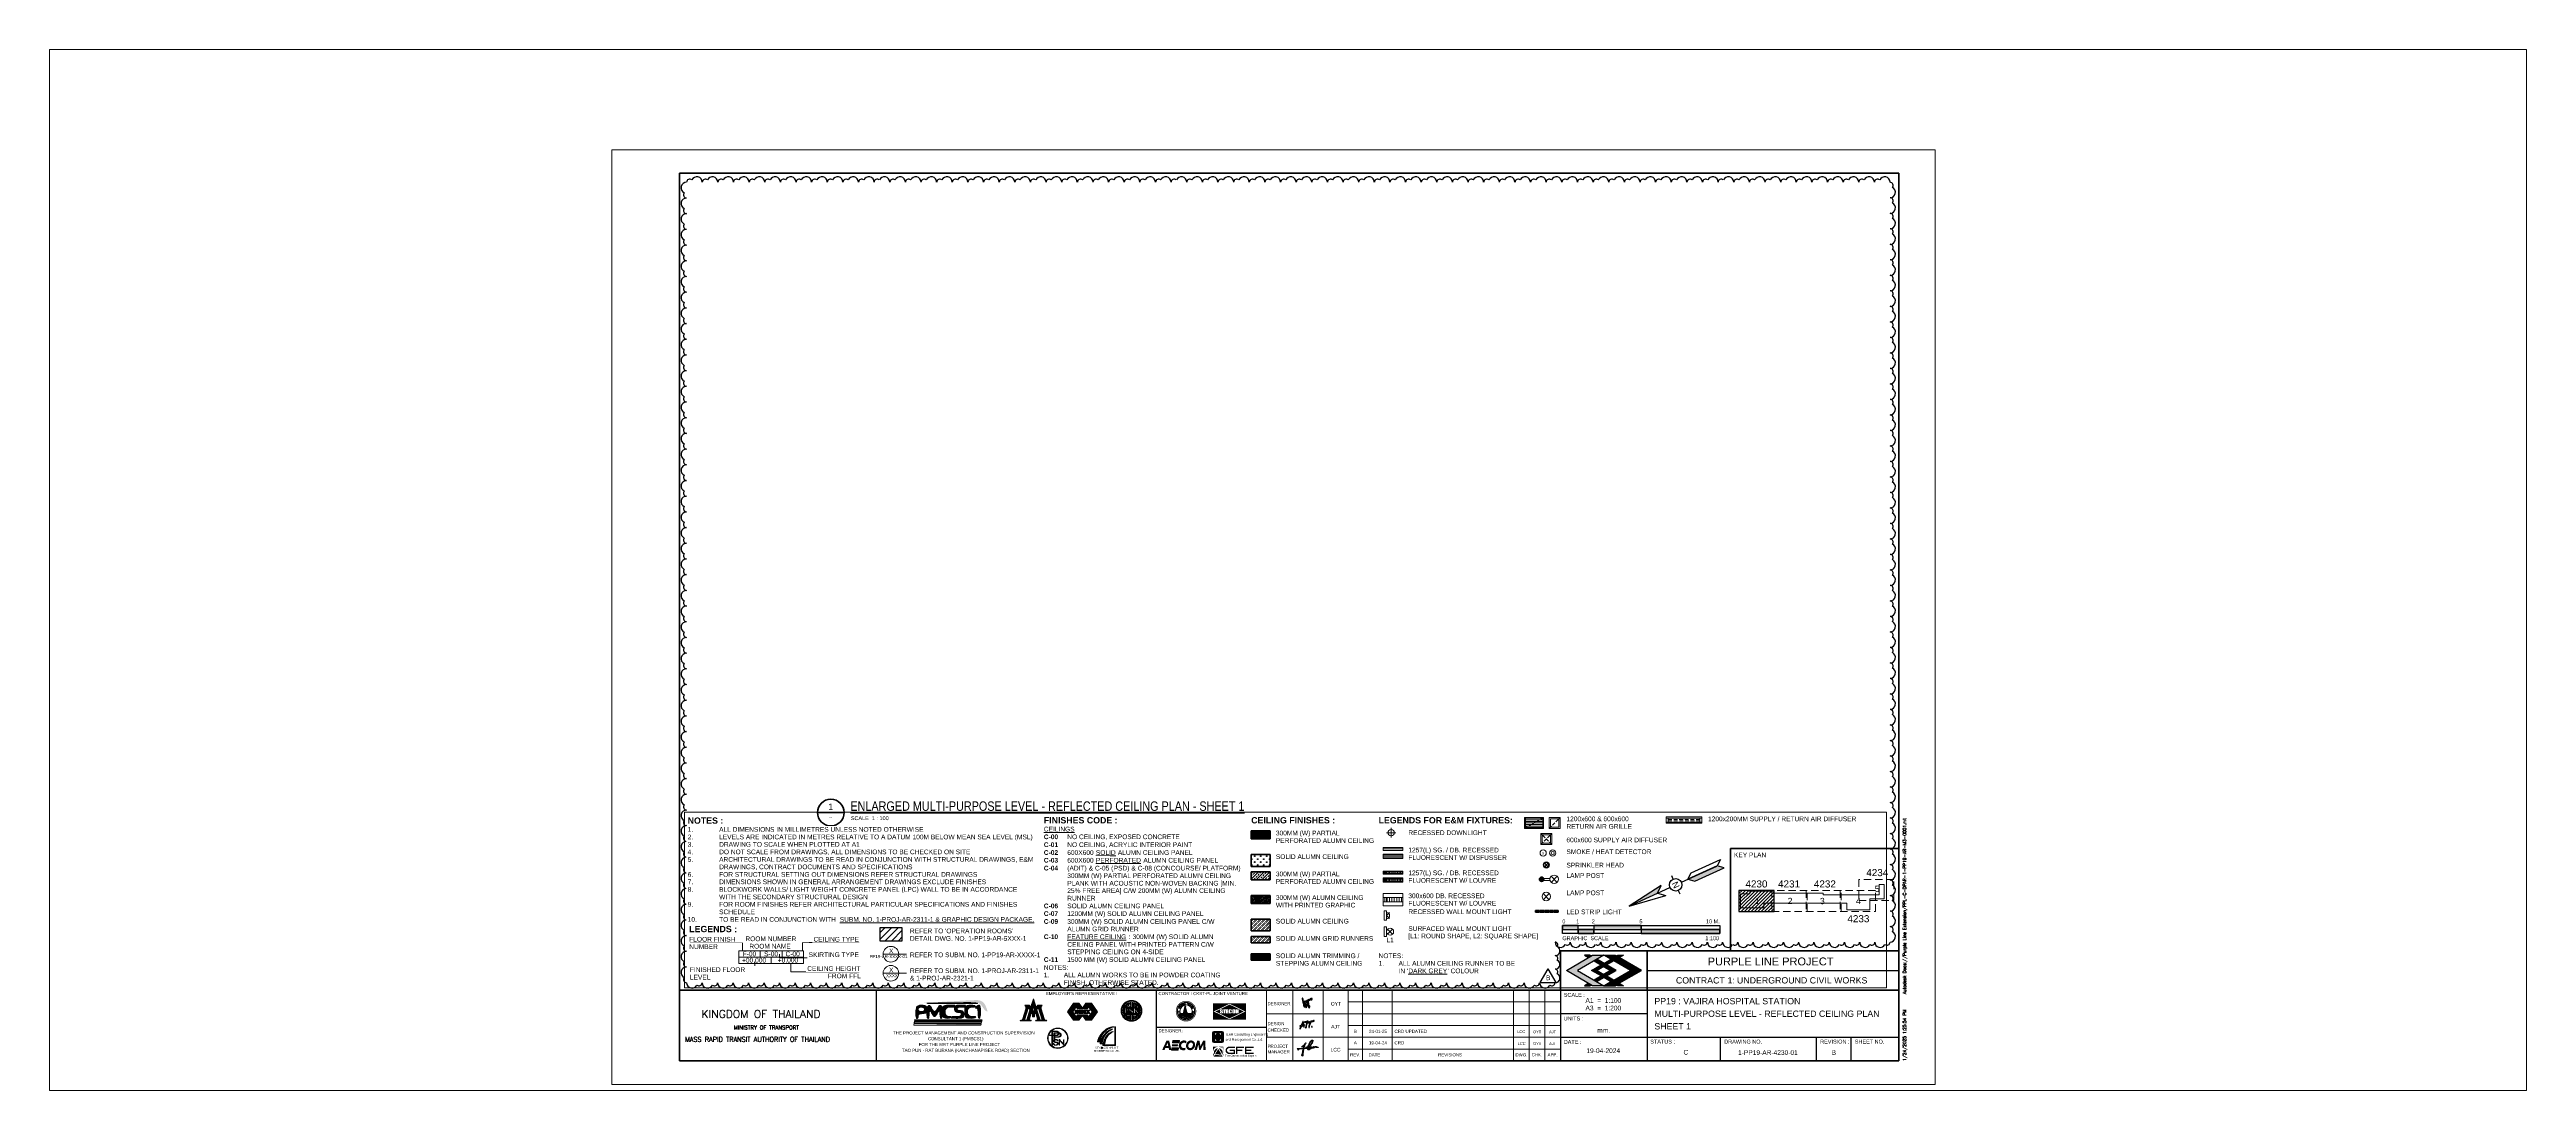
# Paper-space layout 'Layout1' of a CAD drawing. Header units: millimetres. Extents: x -357 to 1217, y -5 to 657.
# The model-space entities are those that its viewports show. They can reach past a viewport. Long polylines and large blocks are cut down to what shows.
import ezdxf

# ---------------------------------------------------------------- set-up
doc = ezdxf.new("R2010")
doc.units = ezdxf.units.MM
for name, pattern in [('DPA_Hidden 100', [7.2, 4.7, -2.5]), ('DPA_Hidden 50', [3, 2, -1]), ('Hidden - Short', [3.571875, 2.38125, -1.190625])]:
    doc.linetypes.add(name, pattern=pattern)
for name, color, linetype, lineweight in [('_ G-ANNO-TTLB -1', 1, 'Continuous', 9), ('_ G-ANNO-TTLB-3', 3, 'Continuous', 25), ('_ G-ANNO-TTLB-6', 3, 'Continuous', 70), ('A-ANNO-NOTE', 3, 'Continuous', 25), ('A-DETL', 1, 'Continuous', 70), ('A-DETL-GENF', 2, 'Continuous', 35), ('A-DETL-THIN', 1, 'Continuous', 25), ('G-ANNO-REVC', 3, 'Continuous', 25), ('G-ANNO-REVC-IDEN', 3, 'Continuous', 25), ('G-ANNO-SCHD', 3, 'Continuous', 25), ('G-ANNO-TEXT', 3, 'Continuous', 9), ('G-ANNO-TTLB', 2, 'Continuous', 25), ('G-ANNO-VTTL', 3, 'Continuous', 70), ('G-IMPT', 8, 'Continuous', 25)]:
    doc.layers.add(name, color=color, linetype=linetype, lineweight=lineweight)
doc.layers.add('G-ANNO-NPLT', color=250, linetype='Continuous', plot=False)
doc.styles.add('Arial Narrow', font='ARIALN.TTF', dxfattribs={"height": 6})
doc.styles.add('Arial_10', font='arial.ttf', dxfattribs={"height": 1.4})
doc.styles.add('Arial_11', font='arial.ttf', dxfattribs={"height": 1})
doc.styles.add('Arial_12', font='arial.ttf', dxfattribs={"width": 0.8, "height": 2})
doc.styles.add('Arial_13', font='arial.ttf', dxfattribs={"height": 2.3})
doc.styles.add('Arial_14', font='arial.ttf', dxfattribs={"height": 1.8})
doc.styles.add('Arial_15', font='arial.ttf', dxfattribs={"height": 4.5})
doc.styles.add('Arial_16', font='arial.ttf', dxfattribs={"height": 2.045})
doc.styles.add('Arial_4', font='arial.ttf', dxfattribs={"height": 2.5})
doc.styles.add('Arial_5', font='arial.ttf', dxfattribs={"height": 3})
doc.styles.add('Arial_6', font='arial.ttf', dxfattribs={"height": 2})
doc.styles.add('Arial_7', font='arial.ttf', dxfattribs={"height": 1.5})
doc.styles.add('Arial_8', font='arial.ttf', dxfattribs={"height": 5})
doc.styles.add('Arial_9', font='arial.ttf', dxfattribs={"height": 4})
doc.styles.add('Arial_B', font='arialbd.ttf', dxfattribs={"height": 4})
doc.styles.add('Arial_B_1', font='arialbd.ttf', dxfattribs={"height": 3})
doc.styles.add('RomanS_B', font='', dxfattribs={"height": 2})
doc.styles.add('RomanT_B', font='', dxfattribs={"height": 3})
doc.styles.add('RomanT_B_1', font='', dxfattribs={"height": 2.5})
doc.styles.add('RomanT_B_2', font='', dxfattribs={"height": 5})
doc.styles.add('Tahoma', font='tahoma.ttf', dxfattribs={"height": 1.3068})
doc.styles.add('Tahoma_1', font='tahoma.ttf', dxfattribs={"width": 0.95, "height": 1.5})
doc.styles.get('RomanS_B').set_extended_font_data('RomanS', bold=True)
doc.styles.get('RomanT_B').set_extended_font_data('RomanT', bold=True)
doc.styles.get('RomanT_B_1').set_extended_font_data('RomanT', bold=True)
doc.styles.get('RomanT_B_2').set_extended_font_data('RomanT', bold=True)
pattern_1 = [(135, (-841782.472, 1.539), (-2.539928, 2e-16), [1.034, -2.558]), (135, (-841783.742, 0.2694), (-2.539928, 2e-16), [1.034, -2.558]), (135, (-841784.3774, 2.174), (-2.539928, 2e-16), [0.51703, -3.075]), (135, (-841783.107, 0.9044), (-2.539928, 2e-16), [1.034, -2.558]), (135, (-841782.203, 0), (-2.539928, 2e-16), [0.51703, -3.075])]

# ---------------------------------------------------------------- blocks, each defined once
blk = doc.blocks.new('ACM_Titleblock_MRTA - Standard-1642585-MULTI-PURPOSE LEVEL - REFLECTED CEILING PLAN')
at = {"layer": 'G-IMPT', "lineweight": 9}
for points in [[(614.2, 71.5), (607.2, 71.5), (623.8, 81.2), (631, 81.2)], [(623, 80.7), (621.2, 79.7), (618.6, 81.2), (622.1, 81.2)], [(639.1, 80.7), (635.5, 78.6), (631, 81.2), (638.2, 81.2)], [(632.8, 75), (631, 76), (639.9, 81.2), (643.5, 81.2)], [(654.9, 71.5), (647.9, 71.5), (637.3, 77.6), (640.8, 79.7)], [(614.2, 71.5), (631, 61.8), (623.8, 61.8), (607.2, 71.5)], [(623, 62.3), (622.1, 61.8), (618.6, 61.8), (621.2, 63.3)], [(626.7, 71.5), (623.2, 71.5), (629.2, 75), (631, 74)], [(626.7, 71.5), (631, 69), (629.2, 68), (623.2, 71.5)], [(635.3, 71.5), (624.8, 77.6), (626.5, 78.6), (638.8, 71.5)], [(635.3, 71.5), (638.8, 71.5), (626.5, 64.4), (624.8, 65.4)], [(632.8, 68), (643.5, 61.8), (639.9, 61.8), (631, 67)], [(639.1, 62.3), (638.2, 61.8), (631, 61.8), (635.5, 64.4)], [(654.9, 71.5), (640.8, 63.3), (637.3, 65.4), (647.9, 71.5)], [(290, 45.2), (293.9, 50.7), (297.3, 50.7), (299.9, 47.1), (296.5, 47.1), (295.6, 48.3), (293.4, 45.2), (295.6, 42.1), (297.3, 39.8), (293.9, 39.8)], [(299.5, 42.9), (299.2, 43.3), (302.6, 43.3), (303.5, 42.1), (305.7, 45.2), (303.5, 48.3), (301.8, 50.7), (305.2, 50.7), (309.1, 45.2), (305.2, 39.8), (301.8, 39.8)], [(382.6, 50.6), (393.1, 50.6), (393.1, 50.3), (383, 45.4), (393.1, 40.5), (393.1, 40.2), (382.6, 40.2)], [(403.6, 50.6), (403.6, 40.2), (393.1, 40.2), (393.1, 40.5), (403.2, 45.4), (393.1, 50.3), (393.1, 50.6)], [(315.1, 29), (315, 28.9), (314.9, 28.7), (314.8, 28.5), (314.7, 28.4), (314.6, 28.2), (314.5, 28), (314.5, 27.8), (314.4, 27.7), (314.3, 27.5), (314.3, 27.3), (314.2, 27.2), (314.1, 27), (314.1, 26.8), (314, 26.6), (314, 26.4), (313.9, 26.2), (313.9, 26), (313.8, 25.8), (313.8, 25.5), (313.7, 25.3), (313.7, 25), (313.7, 24.8), (313.6, 24.5), (313.6, 24.3), (320.1, 24.3), (320.1, 35.7), (320.6, 35.7), (320.6, 23.7), (312.6, 23.7), (312.6, 23.9), (312.6, 24.1), (312.6, 24.4), (312.7, 24.6), (312.7, 24.9), (312.8, 25.1), (312.8, 25.3), (312.9, 25.6), (312.9, 25.8), (313, 26), (313.1, 26.2), (313.1, 26.5), (313.2, 26.7), (313.2, 26.9), (313.3, 27), (313.4, 27.2), (313.4, 27.4), (313.5, 27.6), (313.6, 27.8), (313.7, 27.9), (313.8, 28.1), (313.9, 28.3), (314, 28.4), (314.1, 28.6), (314.2, 28.8), (314.3, 29), (314.4, 29.1), (314.5, 29.3), (314.6, 29.5), (314.7, 29.6), (314.8, 29.8), (314.9, 29.9), (315, 30.1), (315.1, 30.2), (315.3, 30.4), (315.4, 30.5), (315.5, 30.6), (315.6, 30.8), (315.8, 30.9), (315.9, 31), (316.1, 31.1), (316.2, 31.2), (316.4, 31.4), (316.5, 31.5), (316.7, 31.6), (316.9, 31.7), (317.1, 31.8), (317.3, 31.9), (317.4, 32), (317.6, 32.1), (317.8, 32.2), (318.1, 32.3), (318.3, 32.4), (318.5, 32.5), (318.8, 32.5), (319, 32.6), (318.6, 32.4), (318.3, 32.2), (318, 32), (317.7, 31.8), (317.5, 31.7), (317.3, 31.5), (317.1, 31.4), (316.9, 31.2), (316.8, 31.1), (316.6, 31), (316.5, 30.9), (316.4, 30.8), (316.3, 30.6), (316.2, 30.5), (316.1, 30.4), (316, 30.3), (315.9, 30.1), (315.7, 30), (315.6, 29.8), (315.5, 29.7), (315.4, 29.5), (315.3, 29.4), (315.2, 29.2)], [(356.1, 20.9), (360.3, 20.9), (360.5, 22.3), (356.3, 22.3)], [(356.4, 23.2), (356.6, 24.6), (360.3, 24.6), (360.1, 23.2)], [(356.7, 25.5), (361, 25.5), (361.2, 26.9), (356.9, 26.9)], [(376.3, 20.9), (377.8, 20.9), (377.7, 26.9), (376.3, 26.9), (374.6, 23.5), (373.9, 26.9), (372.5, 26.9), (370.7, 20.9), (372.2, 20.9), (373.2, 24.4), (373.8, 20.9), (374.6, 20.9), (376.3, 24.4)], [(401.1, 20.2), (398, 20.2), (398, 18.3), (397.1, 18.3), (397.1, 23.1), (402.3, 23.1), (402.3, 22.2), (398, 22.2), (398, 21.2), (401.1, 21.2)], [(402.9, 18.3), (402.9, 23.1), (408.4, 23.1), (408.4, 22.2), (403.8, 22.2), (403.8, 21.2), (407, 21.2), (407, 20.2), (403.8, 20.2), (403.8, 19.2), (408.4, 19.2), (408.4, 18.3)]]:
    blk.add_hatch(color=256, dxfattribs=at).paths.add_polyline_path(points)
h = blk.add_hatch(color=256, dxfattribs=at)
edge = h.paths.add_edge_path()
edge.add_spline(control_points=[(197.2, 48.2), (197.1, 48.2), (197, 48.2), (196.8, 48.1), (196.5, 48.1), (196.3, 48.1), (196.1, 48), (195.9, 48), (195.7, 47.9), (195.6, 47.8), (195.5, 47.6), (195.3, 47.5), (195.2, 47.3), (195.2, 47.1), (195.1, 46.8), (195.2, 46.6), (195.2, 46.3), (195.3, 46.1), (195.4, 45.9), (195.6, 45.8), (195.7, 45.7), (195.9, 45.6), (196.1, 45.5), (196.3, 45.5), (196.5, 45.4), (196.7, 45.4), (196.9, 45.4), (197, 45.4), (197.1, 45.4)], knot_values=[-1, -1, -1, -1, -0.979167, -0.958333, -0.916667, -0.875, -0.833333, -0.791667, -0.760417, -0.729167, -0.697917, -0.666667, -0.625, -0.583333, -0.541667, -0.5, -0.458333, -0.416667, -0.375, -0.333333, -0.291667, -0.25, -0.21875, -0.1875, -0.145833, -0.104167, -0.0625, 0, 0, 0, 0], degree=3, periodic=0)
edge.add_spline(control_points=[(197.1, 45.4), (197.2, 45.4), (197.3, 45.4), (197.6, 45.4), (197.8, 45.4), (198, 45.5), (198.2, 45.5), (198.4, 45.6), (198.6, 45.7), (198.8, 45.8), (198.9, 45.9), (199, 46.1), (199.1, 46.3), (199.1, 46.5), (199.2, 46.6), (199.2, 46.8), (199.2, 47), (199.1, 47.2), (199, 47.4), (199, 47.5), (198.9, 47.6), (198.7, 47.8), (198.5, 47.9), (198.3, 48), (198.2, 48), (198, 48.1), (197.9, 48.1), (197.6, 48.1), (197.3, 48.1), (197.2, 48.2), (197.2, 48.2)], knot_values=[-1, -1, -1, -1, -0.958333, -0.916667, -0.875, -0.833333, -0.791667, -0.75, -0.708333, -0.666667, -0.625, -0.583333, -0.541667, -0.5, -0.447917, -0.40625, -0.375, -0.354167, -0.333333, -0.3125, -0.291667, -0.270833, -0.239583, -0.205729, -0.166667, -0.125, -0.083333, -0.041667, -0.020833, 0, 0, 0, 0], degree=3, periodic=0)
edge = h.paths.add_edge_path()
edge.add_line((193.6, 44.8), (193.6, 44.8))
edge.add_line((193.6, 44.8), (193.6, 44.8))
edge.add_spline(control_points=[(193.6, 44.8), (193.6, 45.1), (193.6, 45.6), (193.6, 46.2), (193.7, 46.6), (193.7, 46.9), (193.8, 47.3), (193.9, 47.5), (194, 47.7), (194.1, 48), (194.2, 48.2), (194.3, 48.4), (194.5, 48.6), (194.7, 48.8), (194.9, 49), (195.2, 49.2), (195.6, 49.3), (196, 49.4), (196.2, 49.5), (196.4, 49.5), (196.7, 49.5), (196.9, 49.5), (197.1, 49.5), (197.2, 49.5), (197.5, 49.5), (198, 49.4), (198.6, 49.4), (199, 49.3), (199.3, 49.3), (199.5, 49.2), (199.7, 49.1), (199.8, 49.1), (200, 49), (200.1, 48.9), (200.2, 48.7), (200.4, 48.5), (200.5, 48.3), (200.6, 48.1), (200.6, 47.9), (200.6, 47.7), (200.7, 47.5), (200.7, 47.2), (200.7, 46.8), (200.7, 46.3), (200.7, 45.9), (200.6, 45.6), (200.5, 45.3), (200.4, 45.1), (200.3, 44.9), (200.2, 44.8), (200.1, 44.6), (200, 44.5), (199.8, 44.4), (199.7, 44.4), (199.5, 44.3), (199.3, 44.2), (199.1, 44.2), (198.8, 44.1), (198.6, 44.1), (198.3, 44.1), (198, 44.1), (197.7, 44), (197.3, 44), (197.1, 44), (196.8, 44), (196.6, 44), (196.4, 43.9), (196.2, 43.9), (196, 43.9), (195.9, 43.8), (195.7, 43.6), (195.5, 43.5), (195.3, 43.2), (195.2, 43), (195.2, 42.8), (195.1, 42.6), (195.1, 42.4), (195.1, 42.2), (195.1, 42), (195.1, 41.8), (195, 41.5), (195, 41.4), (194.9, 41.2), (194.7, 41.1), (194.5, 41), (194.3, 41.1), (194.1, 41.2), (194, 41.3), (193.9, 41.5), (193.9, 41.7), (193.8, 42), (193.7, 42.4), (193.7, 42.7), (193.7, 43.1), (193.6, 43.6), (193.6, 44.6), (193.6, 44.8), (193.6, 44.8)], knot_values=[-1, -1, -1, -1, -0.970588, -0.963235, -0.955882, -0.948529, -0.941176, -0.933824, -0.926471, -0.919118, -0.911765, -0.904412, -0.897059, -0.889706, -0.882353, -0.875, -0.867647, -0.856618, -0.851103, -0.845588, -0.838235, -0.827206, -0.816176, -0.801471, -0.794118, -0.779412, -0.772059, -0.761029, -0.75, -0.735294, -0.727941, -0.720588, -0.713235, -0.705882, -0.698529, -0.691176, -0.676471, -0.669118, -0.661765, -0.654412, -0.647059, -0.639706, -0.632353, -0.617647, -0.602941, -0.588235, -0.573529, -0.558824, -0.551471, -0.544118, -0.536765, -0.529412, -0.522059, -0.514706, -0.507353, -0.5, -0.492647, -0.485294, -0.477941, -0.470588, -0.463235, -0.455882, -0.448529, -0.441176, -0.433824, -0.426471, -0.419118, -0.409926, -0.397059, -0.382353, -0.375, -0.367647, -0.360294, -0.345588, -0.330882, -0.321691, -0.3125, -0.301471, -0.290441, -0.279412, -0.262868, -0.25, -0.235294, -0.220588, -0.205882, -0.191176, -0.169118, -0.145221, -0.132353, -0.117647, -0.102941, -0.088235, -0.073529, -0.066176, -0.058824, -0.029412, 0, 0, 0, 0], degree=3, periodic=0)
h = blk.add_hatch(color=256, dxfattribs=at)
edge = h.paths.add_edge_path()
edge.add_line((223.9, 51.4), (224.6, 51.4))
edge.add_line((224.6, 51.4), (225.4, 51.4))
edge.add_line((222.3, 51.3), (223.9, 51.4))
edge = h.paths.add_edge_path()
edge.add_line((219.9, 51.3), (222.3, 51.3))
edge.add_line((217.6, 51.3), (219.9, 51.3))
edge = h.paths.add_edge_path()
edge.add_line((216.6, 51.2), (217.1, 51.2))
edge.add_line((217.1, 51.2), (217.6, 51.3))
edge.add_line((214.4, 51.2), (216.6, 51.2))
edge = h.paths.add_edge_path()
edge.add_spline(control_points=[(213, 51.2), (213.2, 51.2), (213.7, 51.2), (214.2, 51.2), (214.4, 51.2)], knot_values=[0, 0, 0, 0, 0.5, 1, 1, 1, 1], degree=3, periodic=0)
edge.add_spline(control_points=[(212.4, 51.1), (212.5, 51.1), (212.7, 51.1), (212.9, 51.1), (213, 51.2)], knot_values=[0, 0, 0, 0, 0.5, 1, 1, 1, 1], degree=3, periodic=0)
edge = h.paths.add_edge_path()
edge.add_line((197.5, 50.8), (197.5, 50.8))
edge.add_line((197.5, 50.8), (197.6, 50.8))
edge.add_line((197.5, 50.9), (197.5, 50.8))
edge.add_line((197.5, 50.8), (197.5, 50.8))
edge = h.paths.add_edge_path()
edge.add_spline(control_points=[(236.6, 51.1), (236.7, 50.9), (237.1, 50.5), (237.4, 50.1), (237.5, 49.9)], knot_values=[0, 0, 0, 0, 0.5, 1, 1, 1, 1], degree=3, periodic=0)
edge.add_spline(control_points=[(237.5, 49.9), (237.6, 49.6), (237.9, 49.2), (238.1, 48.7), (238.2, 48.5)], knot_values=[0, 0, 0, 0, 0.5, 1, 1, 1, 1], degree=3, periodic=0)
edge.add_spline(control_points=[(238.2, 48.5), (238.3, 48.1), (238.7, 47.3), (239, 46.5), (239.1, 46)], knot_values=[0, 0, 0, 0, 0.5, 1, 1, 1, 1], degree=3, periodic=0)
edge.add_spline(control_points=[(239.1, 46), (239.1, 46), (239.1, 45.9), (239.2, 45.8)], knot_values=[0, 0, 0, 0, 1, 1, 1, 1], degree=3, periodic=0)
edge.add_line((239.2, 45.8), (239.2, 45.5))
edge.add_line((239, 45.5), (239.1, 45.5))
edge.add_line((239.1, 45.5), (239.2, 45.5))
edge.add_spline(control_points=[(239, 45.5), (238.9, 45.5), (238.7, 45.6), (238.4, 45.6), (238.3, 45.7)], knot_values=[0, 0, 0, 0, 0.5, 1, 1, 1, 1], degree=3, periodic=0)
edge.add_spline(control_points=[(238.3, 45.7), (238.2, 45.7), (238, 45.8), (237.8, 46), (237.7, 46.1), (237.7, 46.2)], knot_values=[0, 0, 0, 0, 0.333333, 0.666667, 1, 1, 1, 1], degree=3, periodic=0)
edge.add_arc((-11.8, -137.5), 309.7, 36.3665, 36.8965)
edge.add_spline(control_points=[(235.9, 48.5), (235.8, 48.7), (235.4, 49.2), (235.1, 49.6), (234.9, 49.8)], knot_values=[0, 0, 0, 0, 0.5, 1, 1, 1, 1], degree=3, periodic=0)
edge.add_spline(control_points=[(234.9, 49.8), (234.7, 50), (234.3, 50.3), (233.7, 50.7), (233.3, 50.8), (233, 50.9)], knot_values=[0, 0, 0, 0, 0.333333, 0.666667, 1, 1, 1, 1], degree=3, periodic=0)
edge.add_spline(control_points=[(233, 50.9), (232.6, 51), (231.7, 51.2), (230.8, 51.3), (230.3, 51.4)], knot_values=[0, 0, 0, 0, 0.5, 1, 1, 1, 1], degree=3, periodic=0)
edge.add_spline(control_points=[(230.3, 51.4), (230.2, 51.4), (230.1, 51.4), (229.9, 51.4), (229.9, 51.4)], knot_values=[0, 0, 0, 0, 0.5, 1, 1, 1, 1], degree=3, periodic=0)
edge.add_spline(control_points=[(229.9, 51.4), (229.7, 51.4), (229.5, 51.5), (229.2, 51.5), (229.1, 51.5)], knot_values=[0, 0, 0, 0, 0.5, 1, 1, 1, 1], degree=3, periodic=0)
edge.add_arc((237.9, -899.8), 951.3, 90.5292, 90.657)
edge.add_arc((228.3, -72.6), 124.1, 90.6062, 91.0825)
edge.add_line((225.9, 51.4), (225.4, 51.4))
edge.add_line((212.3, 51.1), (212.4, 51.1))
edge.add_line((212.4, 51.1), (212.4, 51.1))
edge.add_line((212.3, 51.1), (207.8, 51.1))
edge.add_spline(control_points=[(207.8, 51.1), (207.3, 51.1), (206.5, 51), (205.8, 51), (205.5, 51), (205.2, 51), (205.1, 51), (205, 51)], knot_values=[0, 0, 0, 0, 0.333333, 0.555556, 0.777778, 0.888889, 1, 1, 1, 1], degree=3, periodic=0)
edge.add_arc((203.5, 123.4), 72.4, 270.4821, 271.1768, ccw=False)
edge.add_spline(control_points=[(204.1, 51), (203.8, 51), (203.2, 51), (202.5, 50.9), (202.2, 50.9)], knot_values=[0, 0, 0, 0, 0.5, 1, 1, 1, 1], degree=3, periodic=0)
edge.add_spline(control_points=[(202.2, 50.9), (201.6, 50.9), (200.3, 50.8), (199.1, 50.8), (198.4, 50.8)], knot_values=[0, 0, 0, 0, 0.5, 1, 1, 1, 1], degree=3, periodic=0)
edge.add_arc((197.8, 376.1), 325.3, 269.9674, 270.1154, ccw=False)
edge.add_arc((195.9, 84.4), 33.6, 272.6355, 273.5737)
edge.add_arc((182.8, 263.1), 212.8, 274.105, 274.3928)
edge.add_line((199.2, 51), (199.1, 51))
edge.add_line((199.1, 51), (199.1, 51))
edge.add_spline(control_points=[(199.2, 51), (199.4, 51), (200, 51), (200.5, 51), (200.8, 51.1)], knot_values=[0, 0, 0, 0, 0.5, 1, 1, 1, 1], degree=3, periodic=0)
edge.add_arc((206.7, -28.1), 79.4, 93.1547, 94.298, ccw=False)
edge.add_arc((220.6, -234.2), 286, 93.3558, 93.6695, ccw=False)
edge.add_arc((219.8, -244.8), 296.5, 92.8278, 93.0749, ccw=False)
edge.add_arc((209.7, -22), 73.5, 92.7988, 93.4976, ccw=False)
edge.add_arc((206.5, 41.6), 9.81, 90.7901, 92.5202, ccw=False)
edge.add_line((206.4, 51.4), (211.9, 51.6))
edge.add_spline(control_points=[(211.9, 51.6), (212, 51.7), (212.2, 51.7), (212.4, 51.7), (212.5, 51.7), (212.6, 51.7)], knot_values=[0, 0, 0, 0, 0.272727, 0.545455, 1, 1, 1, 1], degree=3, periodic=0)
edge.add_line((212.6, 51.7), (212.8, 51.7))
edge.add_arc((217.5, -5.9), 57.8, 93.897, 94.7478, ccw=False)
edge.add_arc((218.3, -40.5), 92.4, 92.3216, 92.9017, ccw=False)
edge.add_arc((176, 821.3), 770.5, 272.8644, 272.9837)
edge.add_line((216.3, 51.9), (216.2, 51.9))
edge.add_line((216.2, 51.9), (216.2, 51.9))
edge.add_arc((222, -28.9), 81, 93.4338, 94.054, ccw=False)
edge.add_arc((221, -29.4), 81.4, 92.1632, 92.7009, ccw=False)
edge.add_arc((215.3, 108.8), 56.9, 272.5839, 273.2956)
edge.add_arc((229.9, -122), 174.4, 93.4185, 93.7007, ccw=False)
edge.add_arc((239.9, -370.6), 423.1, 92.6257, 92.7653, ccw=False)
edge.add_line((220.5, 52.1), (221.8, 52.2))
edge.add_arc((228.2, -87.2), 139.5, 92.2404, 92.6402, ccw=False)
edge.add_line((222.9, 52.2), (222.8, 52.2))
edge.add_line((222.8, 52.2), (222.8, 52.2))
edge.add_line((222.9, 52.2), (223.8, 52.3))
edge.add_arc((214.3, 269.4), 217.3, 272.4886, 272.7153)
edge.add_arc((248.7, -392.5), 445.5, 92.9555, 93.0954, ccw=False)
edge.add_line((225.7, 52.4), (227.1, 52.5))
edge.add_arc((243.5, -250.8), 303.7, 92.9021, 93.093, ccw=False)
edge.add_arc((249.9, -469.5), 522.4, 92.2153, 92.3871, ccw=False)
edge.add_arc((243.2, -253.8), 306.6, 92.3103, 92.5351, ccw=False)
edge.add_arc((228.1, 239.1), 186.5, 270.8438, 271.014)
edge.add_spline(control_points=[(231.4, 52.6), (231.7, 52.6), (232.3, 52.6), (232.9, 52.6), (233.2, 52.6)], knot_values=[0, 0, 0, 0, 0.5, 1, 1, 1, 1], degree=3, periodic=0)
edge.add_spline(control_points=[(233.2, 52.6), (233.6, 52.5), (234.3, 52.4), (234.9, 52.1), (235.3, 52)], knot_values=[0, 0, 0, 0, 0.5, 1, 1, 1, 1], degree=3, periodic=0)
edge.add_spline(control_points=[(235.3, 52), (235.5, 51.9), (236, 51.6), (236.4, 51.3), (236.6, 51.1)], knot_values=[0, 0, 0, 0, 0.5, 1, 1, 1, 1], degree=3, periodic=0)
h = blk.add_hatch(color=256, dxfattribs=at)
edge = h.paths.add_edge_path()
edge.add_spline(control_points=[(232.9, 50.5), (232.9, 50.5), (232.9, 50.5), (232.5, 50.5), (231.5, 50.5), (230.6, 50.5), (230, 50.5), (229.3, 50.5), (228.4, 50.5), (227.3, 50.5), (226.7, 50.5), (226.1, 50.5), (225.5, 50.5), (225, 50.5), (224.5, 50.5), (224.1, 50.5), (223.4, 50.5), (221.6, 50.5), (220.1, 50.5), (219.1, 50.5), (218.3, 50.5), (217.2, 50.5), (216, 50.5), (215.3, 50.5), (214.8, 50.5), (214.2, 50.5), (213.6, 50.5), (212.9, 50.5), (212.2, 50.5), (210.7, 50.5), (209.2, 50.5), (208.1, 50.5), (206.7, 50.5), (205.2, 50.5), (203.8, 50.5), (202.6, 50.5), (201.5, 50.5), (201.4, 50.5), (201.3, 50.5), (201, 50.6), (200.8, 50.6), (200.7, 50.6), (200.7, 50.6)], knot_values=[-1, -1, -1, -1, -0.895833, -0.875, -0.854167, -0.84375, -0.833333, -0.822917, -0.8125, -0.791667, -0.770833, -0.75, -0.729167, -0.71875, -0.708333, -0.6875, -0.666667, -0.645833, -0.635417, -0.625, -0.614583, -0.604167, -0.583333, -0.5625, -0.541667, -0.520833, -0.5, -0.479167, -0.458333, -0.4375, -0.416667, -0.395833, -0.375, -0.333333, -0.291667, -0.25, -0.208333, -0.169271, -0.119792, -0.09375, -0.052083, 0, 0, 0, 0], degree=3, periodic=0)
edge.add_spline(control_points=[(200.7, 50.6), (200.6, 50.6), (200.7, 50.6), (201.2, 50.6), (201.6, 50.6), (202.3, 50.6), (204, 50.7), (204.9, 50.7), (205.5, 50.7), (206.3, 50.7), (207.2, 50.8), (208.2, 50.8), (209.1, 50.8), (209.8, 50.8), (210.5, 50.8), (211.6, 50.8), (212.7, 50.9), (214, 50.9), (215.2, 50.9), (216, 50.9), (216.8, 50.9), (217.7, 51), (219, 51), (220.5, 51), (222.1, 51), (223.8, 51), (225, 51.1), (226.3, 51.1), (227.5, 51.1), (228.3, 51.1), (228.8, 51.1), (229.2, 51), (229.4, 51), (229.7, 51), (229.9, 51), (230.1, 51), (230.3, 50.9), (230.7, 50.9), (230.9, 50.9), (231.3, 50.9), (232.2, 50.7), (232.5, 50.7), (232.7, 50.6), (232.8, 50.6), (232.9, 50.5)], knot_values=[-1, -1, -1, -1, -0.9375, -0.916667, -0.895833, -0.875, -0.833333, -0.8125, -0.791667, -0.770833, -0.75, -0.708333, -0.666667, -0.645833, -0.625, -0.604167, -0.583333, -0.5625, -0.541667, -0.520833, -0.5, -0.479167, -0.458333, -0.416667, -0.375, -0.354167, -0.333333, -0.3125, -0.291667, -0.270833, -0.25, -0.239583, -0.229167, -0.21875, -0.208333, -0.197917, -0.1875, -0.166667, -0.145833, -0.125, -0.083333, -0.0625, -0.03125, 0, 0, 0, 0], degree=3, periodic=0)
h = blk.add_hatch(color=256, dxfattribs=at)
edge = h.paths.add_edge_path()
edge.add_spline(control_points=[(201.8, 41.4), (201.7, 41.3), (201.6, 41.1), (201.5, 41), (201.3, 41), (201.1, 41.1), (201, 41.3), (200.9, 41.5), (200.9, 41.7), (200.8, 41.9), (200.8, 42.2), (200.7, 42.6), (200.7, 43), (200.6, 43.4), (200.6, 43.8), (200.6, 44.3), (200.6, 44.5), (200.6, 44.5), (200.7, 44.7), (200.8, 44.9), (200.9, 45), (201, 45.2), (201, 45.5), (201.1, 45.7), (201.1, 46.1), (201.1, 46.4), (201.2, 46.7), (201.2, 46.9), (201.2, 47.2), (201.1, 47.4), (201.1, 47.7), (201.1, 47.9), (201, 48.1), (201, 48.1), (201.1, 48.3), (201.2, 48.5), (201.3, 48.7), (201.4, 49), (201.4, 49.1), (201.6, 49.1), (201.8, 49.2), (202, 49.3), (202.2, 49.3), (202.3, 49.2), (202.5, 49.1), (202.6, 49), (202.7, 48.8), (202.9, 48.7), (203.1, 48.5), (203.2, 48.2), (203.4, 47.9), (203.6, 47.5), (203.8, 47.2), (204, 46.9), (204.1, 46.7), (204.2, 46.5), (204.4, 46.3), (204.5, 46), (204.7, 45.8), (204.9, 45.7), (205, 45.6), (205.2, 45.5), (205.4, 45.4), (205.6, 45.4), (205.7, 45.4), (205.9, 45.5), (206.1, 45.6), (206.2, 45.7), (206.4, 45.9), (206.6, 46), (206.7, 46.3), (206.9, 46.5), (207, 46.8), (207.2, 47), (207.3, 47.2), (207.4, 47.4), (207.5, 47.5), (207.6, 47.7), (207.8, 48.1), (208.1, 48.5), (208.3, 48.7), (208.5, 48.9), (208.6, 49), (208.8, 49.1), (208.9, 49.2), (209.1, 49.3), (209.2, 49.3), (209.4, 49.2), (209.6, 49.1), (209.7, 49), (209.8, 48.8), (209.9, 48.6), (210, 48.4), (210.1, 48.1), (210.2, 47.8), (210.3, 47.5), (210.4, 47.1), (210.5, 46.2), (210.5, 45.3), (210.5, 44.7)], knot_values=[-1, -1, -1, -1, -0.960938, -0.936523, -0.921875, -0.90625, -0.890625, -0.875, -0.859375, -0.851562, -0.84375, -0.828125, -0.820312, -0.8125, -0.796875, -0.783203, -0.769531, -0.750977, -0.742188, -0.734375, -0.726562, -0.71875, -0.714844, -0.710938, -0.703125, -0.695312, -0.691406, -0.6875, -0.679688, -0.671875, -0.664062, -0.65625, -0.644531, -0.625, -0.617188, -0.609375, -0.601562, -0.589844, -0.570312, -0.554688, -0.546875, -0.539062, -0.530273, -0.519531, -0.507812, -0.5, -0.492188, -0.484375, -0.476562, -0.46875, -0.460938, -0.453125, -0.445312, -0.441406, -0.4375, -0.429688, -0.421875, -0.414062, -0.398438, -0.382812, -0.371094, -0.359375, -0.345703, -0.335938, -0.328125, -0.320312, -0.3125, -0.304688, -0.296875, -0.285156, -0.279297, -0.273438, -0.265625, -0.257812, -0.253906, -0.25, -0.246094, -0.242188, -0.234375, -0.21875, -0.210938, -0.203125, -0.195312, -0.185547, -0.175781, -0.164062, -0.148438, -0.132812, -0.117188, -0.101562, -0.09375, -0.085938, -0.078125, -0.070312, -0.0625, -0.054688, -0.046875, -0.03125, 0, 0, 0, 0], degree=3, periodic=0)
edge.add_spline(control_points=[(210.5, 44.7), (210.5, 44.4), (210.5, 44), (210.5, 43.6), (210.5, 43.3), (210.4, 42.9), (210.3, 42.2), (210.2, 41.3), (210.1, 41.3), (209.9, 41.1), (209.8, 41), (209.6, 41), (209.4, 41.2), (209.4, 41.3), (209.3, 41.5), (209.2, 41.9), (209.1, 42.3), (209.1, 42.7), (209.1, 43), (209.1, 43.3), (209, 43.6), (209, 43.9), (209, 44.2), (209, 44.5), (209, 44.8), (209, 45), (208.9, 45.2), (208.8, 45.5), (208.7, 45.7), (208.5, 45.8), (208.3, 45.8), (208.1, 45.6), (207.9, 45.4), (207.8, 45.2), (207.7, 45.1), (207.5, 44.8), (207.4, 44.6), (207.3, 44.3), (207.1, 44.1), (207, 43.9), (206.9, 43.7), (206.7, 43.4), (206.5, 43.1), (206.3, 42.8), (206.2, 42.6), (206.1, 42.5), (205.9, 42.3), (205.7, 42.2), (205.5, 42.2), (205.3, 42.3), (205.1, 42.4), (205, 42.5), (204.8, 42.6), (204.7, 42.8), (204.6, 43), (204.4, 43.2), (204.2, 43.6), (204, 43.9), (203.9, 44.1), (203.8, 44.3), (203.7, 44.5), (203.5, 44.8), (203.4, 45), (203.3, 45.2), (203.2, 45.4), (203.1, 45.5), (203, 45.6), (202.8, 45.8), (202.6, 45.7), (202.4, 45.6), (202.3, 45.5), (202.2, 45.3), (202.2, 45.1), (202.1, 44.9), (202.1, 44.7), (202.1, 44.5), (202.1, 44.2), (202.1, 43.9), (202.1, 43.6), (202.1, 43.3), (202, 42.9), (202, 42.4), (202, 42), (201.9, 41.7), (201.8, 41.5), (201.8, 41.4), (201.8, 41.4)], knot_values=[-1, -1, -1, -1, -0.982759, -0.974138, -0.969828, -0.965517, -0.948276, -0.931034, -0.900862, -0.883621, -0.862069, -0.844828, -0.827586, -0.810345, -0.793103, -0.775862, -0.758621, -0.75, -0.741379, -0.732759, -0.724138, -0.715517, -0.706897, -0.698276, -0.689655, -0.681034, -0.672414, -0.655172, -0.637931, -0.62069, -0.603448, -0.577586, -0.568966, -0.560345, -0.551724, -0.543103, -0.534483, -0.525862, -0.517241, -0.512931, -0.508621, -0.5, -0.491379, -0.482759, -0.474138, -0.456897, -0.439655, -0.422414, -0.409483, -0.396552, -0.381466, -0.37069, -0.362069, -0.353448, -0.344828, -0.336207, -0.327586, -0.318966, -0.314655, -0.310345, -0.301724, -0.293103, -0.284483, -0.275862, -0.267241, -0.25, -0.232759, -0.215517, -0.198276, -0.181034, -0.163793, -0.146552, -0.133621, -0.12069, -0.112069, -0.103448, -0.094828, -0.086207, -0.077586, -0.068966, -0.060345, -0.051724, -0.034483, -0.025862, -0.017241, 0, 0, 0, 0], degree=3, periodic=0)
h = blk.add_hatch(color=256, dxfattribs=at)
edge = h.paths.add_edge_path()
edge.add_spline(control_points=[(217.7, 48.2), (217.7, 48.2), (218.1, 48.2), (217.1, 48.2), (216.4, 48.2), (215.9, 48.2), (215.3, 48.2), (215.1, 48.2), (214.9, 48.2), (214.6, 48.2), (214.4, 48.1), (214.2, 48.1), (213.9, 48), (213.7, 47.9), (213.6, 47.9), (213.4, 47.7), (213.2, 47.6), (213, 47.4), (212.9, 47.3), (212.8, 47.1), (212.7, 46.9), (212.6, 46.8), (212.5, 46.6), (212.4, 46.4), (212.4, 46.2), (212.3, 45.9), (212.3, 45.7), (212.3, 45.4), (212.3, 45.1), (212.3, 44.9), (212.3, 44.6), (212.4, 44.3), (212.4, 44), (212.4, 43.8), (212.5, 43.7), (212.5, 43.5), (212.6, 43.3), (212.7, 43.1), (212.8, 43), (213, 42.8), (213.1, 42.7), (213.3, 42.6), (213.5, 42.5), (213.7, 42.4), (213.8, 42.4), (214, 42.4), (214.2, 42.3), (214.4, 42.3), (214.6, 42.3), (214.9, 42.3), (215.2, 42.3), (216.2, 42.2), (215.9, 42.2), (216, 42.2)], knot_values=[0, 0, 0, 0, 0.083333, 0.104167, 0.125, 0.145833, 0.166667, 0.1875, 0.208333, 0.229167, 0.25, 0.270833, 0.294271, 0.3125, 0.333333, 0.34375, 0.354167, 0.364583, 0.375, 0.385417, 0.395833, 0.40625, 0.416667, 0.427083, 0.447917, 0.463542, 0.479167, 0.5, 0.520833, 0.541667, 0.5625, 0.59375, 0.614583, 0.630208, 0.645833, 0.666667, 0.677083, 0.6875, 0.697917, 0.708333, 0.71875, 0.729167, 0.739583, 0.75, 0.765625, 0.786458, 0.802083, 0.822917, 0.84375, 0.854167, 0.875, 0.895833, 1, 1, 1, 1], degree=3, periodic=0)
edge.add_spline(control_points=[(216, 42.2), (216.1, 42.3), (215.9, 42.1), (215.5, 41.7), (215.5, 41.7), (215.3, 41.5), (215.2, 41.4), (215, 41.3), (214.9, 41.2), (214.7, 41.1), (214.4, 41.1), (214.1, 41.1), (213.9, 41), (213.6, 41), (213.4, 41.1), (213.1, 41.1), (212.9, 41.1), (212.7, 41.1), (212.5, 41.1), (212.2, 41.2), (211.9, 41.3), (211.5, 41.5), (211.3, 41.6), (211.1, 41.8), (211, 41.9), (211, 42), (210.9, 42.2), (210.9, 42.4), (210.9, 42.6), (210.9, 42.8), (210.9, 43), (210.9, 43.2), (210.9, 43.5), (211, 43.8), (211, 44.1), (211, 44.4), (211, 44.8), (211, 45.2), (211, 45.7), (210.9, 46.1), (210.9, 46.4), (210.8, 46.8), (210.8, 47.2), (210.7, 47.7), (210.8, 47.4), (210.8, 47.8), (210.8, 48), (210.9, 48.2), (211, 48.4), (211.1, 48.6), (211.3, 48.8), (211.4, 49), (211.6, 49.1), (211.8, 49.2), (212, 49.2), (212.2, 49.2), (212.4, 49.3), (212.5, 49.3), (212.8, 49.4), (213.2, 49.4), (213.8, 49.4), (214.5, 49.4), (215.1, 49.4), (215.7, 49.4), (216.6, 49.4), (217.7, 49.4), (218.1, 49.4), (218.3, 49.4), (218.5, 49.4), (218.4, 49.4)], knot_values=[0, 0, 0, 0, 0.072917, 0.088542, 0.114583, 0.130208, 0.145833, 0.15625, 0.166667, 0.177083, 0.1875, 0.197917, 0.208333, 0.21875, 0.229167, 0.239583, 0.25, 0.260417, 0.28125, 0.291667, 0.3125, 0.322917, 0.333333, 0.354167, 0.374349, 0.401042, 0.427083, 0.447917, 0.46875, 0.479167, 0.489583, 0.5, 0.510417, 0.520833, 0.53125, 0.541667, 0.552083, 0.5625, 0.572917, 0.583333, 0.59375, 0.604167, 0.614583, 0.622396, 0.666667, 0.6875, 0.697917, 0.710938, 0.71875, 0.729167, 0.739583, 0.75, 0.760417, 0.770833, 0.78125, 0.791667, 0.802083, 0.8125, 0.822917, 0.833333, 0.854167, 0.864583, 0.875, 0.885417, 0.895833, 0.916667, 0.9375, 0.958333, 1, 1, 1, 1], degree=3, periodic=0)
edge.add_spline(control_points=[(218.4, 49.4), (218.3, 49.3), (218.1, 49.1), (217.9, 48.7), (217.8, 48.4), (217.7, 48.2)], knot_values=[0, 0, 0, 0, 0.333333, 0.666667, 1, 1, 1, 1], degree=3, periodic=0)
h = blk.add_hatch(color=256, dxfattribs=at)
edge = h.paths.add_edge_path()
edge.add_spline(control_points=[(215.8, 41.1), (215.8, 41.1), (215.8, 41.2), (216.1, 41.5), (216.3, 41.7), (216.5, 41.8), (216.6, 42), (216.8, 42.1), (216.9, 42.2), (217.1, 42.3), (217.3, 42.3), (217.5, 42.3), (217.8, 42.3), (217.9, 42.3), (218.2, 42.3), (218.7, 42.3), (219.3, 42.3), (219.6, 42.3), (219.9, 42.3), (220.3, 42.3), (220.9, 42.3), (221.2, 42.4), (221.5, 42.4), (221.7, 42.5), (221.9, 42.6), (222.1, 42.7), (222.3, 42.8), (222.3, 42.8), (222.5, 43), (222.5, 43.2), (222.6, 43.4), (222.5, 43.6), (222.5, 43.8), (222.5, 44), (222.4, 44.2), (222.3, 44.4), (222.2, 44.6), (221.9, 44.7), (221.7, 44.7), (221.6, 44.7), (221.4, 44.8), (221.1, 44.8), (220.9, 44.8), (220.6, 44.8), (220.4, 44.8), (220, 44.8), (219.6, 44.9), (219.5, 44.9), (219.4, 44.9), (219.2, 45), (219, 45.2), (218.9, 45.4), (218.6, 45.6), (218.5, 45.8), (218.4, 45.9), (218.4, 46.1), (218.3, 46.3), (218.3, 46.5), (218.3, 46.7), (218.3, 46.8), (218.3, 47.1), (218.3, 47.3), (218.3, 47.5), (218.3, 47.7), (218.3, 47.9), (218.3, 48.1), (218.3, 48.3), (218.5, 48.6), (218.6, 48.8), (218.8, 49), (218.7, 49), (219, 49.1), (219.2, 49.2), (219.4, 49.3), (219.5, 49.3), (219.7, 49.4), (219.9, 49.4), (220.1, 49.4), (220.2, 49.4), (220.4, 49.4), (220.6, 49.4), (220.8, 49.5), (221, 49.5), (221.4, 49.5), (222, 49.4), (222.6, 49.4), (223.2, 49.4), (224.1, 49.4), (225.3, 49.3), (224.8, 49.4), (225.1, 49.4), (225.2, 49.3)], knot_values=[-1, -1, -1, -1, -0.957317, -0.945122, -0.939024, -0.932927, -0.925305, -0.917683, -0.908537, -0.89939, -0.890244, -0.879573, -0.871951, -0.859756, -0.853659, -0.841463, -0.835366, -0.829268, -0.823171, -0.817073, -0.804878, -0.786585, -0.777439, -0.768293, -0.756098, -0.743902, -0.731707, -0.707317, -0.695122, -0.682927, -0.670732, -0.658537, -0.643293, -0.631098, -0.621951, -0.612805, -0.603659, -0.591463, -0.579268, -0.564024, -0.554878, -0.542683, -0.533537, -0.52439, -0.512195, -0.5, -0.481707, -0.458841, -0.445122, -0.4375, -0.432927, -0.426829, -0.420732, -0.414634, -0.408537, -0.402439, -0.396341, -0.387195, -0.378049, -0.368902, -0.359756, -0.347561, -0.335366, -0.323171, -0.314024, -0.304878, -0.292683, -0.27439, -0.265244, -0.25, -0.221037, -0.213415, -0.207317, -0.20122, -0.195122, -0.189024, -0.182927, -0.176829, -0.170732, -0.164634, -0.158537, -0.152439, -0.146341, -0.134146, -0.121951, -0.109756, -0.097561, -0.085366, -0.073171, -0.036585, 0, 0, 0, 0], degree=3, periodic=0)
edge.add_spline(control_points=[(225.2, 49.3), (225.2, 49.4), (225.1, 49.3), (225, 49.1), (224.8, 48.9), (224.7, 48.7), (224.6, 48.5), (224.5, 48.4), (224.4, 48.2), (224.2, 48.2), (224, 48.2), (223.8, 48.2), (223.6, 48.2), (223.3, 48.2), (222.9, 48.2), (222.5, 48.2), (222.2, 48.2), (222, 48.2), (221.9, 48.2), (221.6, 48.2), (221.4, 48.2), (221.1, 48.1), (220.8, 48.1), (220.6, 48), (220.4, 47.9), (220.2, 47.8), (220.1, 47.6), (220, 47.5), (220, 47.3), (219.9, 47.1), (219.9, 47), (220, 46.8), (220.1, 46.6), (220.2, 46.4), (220.3, 46.2), (220.5, 46.2), (220.7, 46.1), (220.9, 46), (221.1, 46), (221.3, 46), (221.6, 46), (221.9, 46), (222.1, 46), (222.3, 46), (222.5, 45.9), (222.7, 45.9), (222.9, 45.9), (223.1, 45.8), (223.2, 45.7), (223.3, 45.6), (223.5, 45.5), (223.6, 45.4), (223.7, 45.3), (223.8, 45.1), (223.9, 44.9), (224, 44.7), (224.1, 44.3), (224.2, 44), (224.2, 43.8), (224.2, 43.5), (224.2, 43.1), (224.1, 42.6), (224, 42.3), (224, 42.1), (223.9, 42), (223.7, 41.8), (223.4, 41.6), (223.2, 41.4), (222.9, 41.3), (222.7, 41.3), (222.5, 41.2), (222.2, 41.2), (222, 41.2), (221.8, 41.1), (221.6, 41.1), (221.3, 41.1), (220.9, 41.1), (220.3, 41.1), (219.6, 41), (218.5, 41.1), (217.2, 41.1), (216.5, 41.1), (215.8, 41.1), (215.7, 41.1), (215.8, 41.1)], knot_values=[-1, -1, -1, -1, -0.963542, -0.947917, -0.9375, -0.927083, -0.914062, -0.895833, -0.875, -0.854167, -0.84375, -0.833333, -0.828125, -0.822917, -0.8125, -0.802083, -0.796875, -0.791667, -0.786458, -0.78125, -0.770833, -0.760417, -0.75, -0.739583, -0.729167, -0.708333, -0.697917, -0.6875, -0.677083, -0.666667, -0.65625, -0.645833, -0.635417, -0.614583, -0.59375, -0.578125, -0.5625, -0.552083, -0.541667, -0.53125, -0.520833, -0.505208, -0.497396, -0.489583, -0.479167, -0.46875, -0.458333, -0.447917, -0.4375, -0.427083, -0.416667, -0.40625, -0.395833, -0.385417, -0.375, -0.364583, -0.354167, -0.34375, -0.338542, -0.333333, -0.3125, -0.302083, -0.291667, -0.270833, -0.25, -0.239583, -0.229167, -0.213542, -0.205729, -0.197917, -0.1875, -0.177083, -0.171875, -0.166667, -0.161458, -0.15625, -0.145833, -0.135417, -0.125, -0.104167, -0.083333, -0.0625, -0.041667, 0, 0, 0, 0], degree=3, periodic=0)
h = blk.add_hatch(color=256, dxfattribs=at)
edge = h.paths.add_edge_path()
edge.add_spline(control_points=[(226.5, 44.4), (226.5, 44.3), (226.6, 44), (226.8, 43.6), (227, 43.3), (227.1, 43.1), (227.3, 43), (227.5, 42.9), (227.6, 42.7), (227.8, 42.6), (228, 42.5), (228.2, 42.5), (228.4, 42.4), (228.6, 42.4), (228.7, 42.4), (228.9, 42.3), (229.1, 42.3), (229.3, 42.3), (229.5, 42.3), (229.7, 42.3), (229.9, 42.3), (230.1, 42.3), (230.3, 42.3), (230.6, 42.3), (230.9, 42.2), (231.4, 42.2), (231.4, 42.1), (231.7, 42), (231.7, 41.9), (231.6, 41.7), (231.4, 41.6), (231.2, 41.5), (231, 41.4), (230.8, 41.3), (230.6, 41.2), (230.4, 41.2), (230.1, 41.2), (229.6, 41.1), (228.7, 41), (228, 41), (227.4, 41.1), (226.9, 41.1), (226.4, 41.2), (226.1, 41.3), (225.9, 41.3), (225.6, 41.5), (225.3, 41.6), (225.2, 41.9), (225.1, 42.1), (225, 42.3), (224.9, 42.4), (224.9, 42.7), (224.9, 42.9), (224.8, 43.1), (224.8, 43.4), (224.7, 43.7), (224.7, 44), (224.7, 44.3), (224.7, 44.5), (224.7, 44.8), (224.7, 45), (224.7, 45.2), (224.7, 45.3)], knot_values=[-1, -1, -1, -1, -0.979167, -0.958333, -0.9375, -0.927083, -0.916667, -0.90625, -0.895833, -0.885417, -0.875, -0.864583, -0.854167, -0.84375, -0.833333, -0.822917, -0.8125, -0.802083, -0.791667, -0.78125, -0.770833, -0.760417, -0.75, -0.739583, -0.729167, -0.708333, -0.666667, -0.635417, -0.59375, -0.5625, -0.53125, -0.505208, -0.489583, -0.46875, -0.458333, -0.447917, -0.4375, -0.416667, -0.375, -0.354167, -0.333333, -0.3125, -0.291667, -0.270833, -0.25, -0.229167, -0.208333, -0.1875, -0.171875, -0.15625, -0.135417, -0.125, -0.114583, -0.104167, -0.09375, -0.083333, -0.0625, -0.052083, -0.041667, -0.03125, -0.020833, 0, 0, 0, 0], degree=3, periodic=0)
edge.add_spline(control_points=[(224.7, 45.3), (224.7, 45.8), (224.7, 46.3), (224.8, 46.8), (224.8, 47.1), (224.8, 47.4), (224.9, 47.6), (224.9, 47.8), (224.9, 48), (225, 48.2), (225.1, 48.4), (225.2, 48.6), (225.3, 48.8), (225.5, 48.9), (225.6, 49), (225.8, 49.1), (226, 49.2), (226.2, 49.2), (226.4, 49.3), (226.6, 49.3), (226.8, 49.3), (227.1, 49.4), (227.6, 49.4), (228.3, 49.4), (228.5, 49.4), (228.8, 49.4), (229.2, 49.4), (229.6, 49.4), (230.2, 49.3), (230.7, 49.2), (230.9, 49.1), (231.1, 49), (231.3, 48.9), (231.4, 48.8), (231.6, 48.6), (231.6, 48.5), (231.5, 48.4), (231.3, 48.3), (231.1, 48.3), (230.9, 48.3), (230.7, 48.2), (230.5, 48.2), (230.2, 48.2), (230, 48.2), (229.8, 48.2), (229.6, 48.2), (229.3, 48.2), (229.1, 48.2), (228.9, 48.2), (228.7, 48.1), (228.5, 48.1), (228.3, 48), (228, 48), (227.8, 47.8), (227.5, 47.7), (227.3, 47.5), (227.1, 47.3), (226.9, 47.1), (226.8, 47), (226.7, 46.8), (226.6, 46.6), (226.6, 46.3), (226.5, 46), (226.5, 45.6), (226.5, 45), (226.5, 44.6), (226.5, 44.4)], knot_values=[-1, -1, -1, -1, -0.958333, -0.947917, -0.9375, -0.927083, -0.916667, -0.90625, -0.895833, -0.885417, -0.875, -0.864583, -0.854167, -0.84375, -0.833333, -0.822917, -0.802083, -0.791667, -0.78125, -0.770833, -0.760417, -0.75, -0.729167, -0.708333, -0.677083, -0.666667, -0.645833, -0.625, -0.604167, -0.583333, -0.5625, -0.539062, -0.520833, -0.5, -0.479167, -0.4375, -0.385417, -0.354167, -0.333333, -0.3125, -0.291667, -0.28125, -0.270833, -0.260417, -0.25, -0.239583, -0.229167, -0.213542, -0.205729, -0.197917, -0.1875, -0.177083, -0.166667, -0.15625, -0.145833, -0.135417, -0.125, -0.114583, -0.104167, -0.09375, -0.083333, -0.072917, -0.0625, -0.041667, -0.020833, 0, 0, 0, 0], degree=3, periodic=0)
h = blk.add_hatch(color=256, dxfattribs=at)
edge = h.paths.add_edge_path()
edge.add_spline(control_points=[(232.7, 47.2), (232.7, 47.3), (232.6, 47.3), (232.5, 47.5), (232.4, 47.6), (232.2, 47.6), (232, 47.6), (231.8, 47.6), (231.7, 47.6), (231.6, 47.8), (231.8, 48), (231.8, 48.1), (232, 48.3), (232.2, 48.5), (232.4, 48.7), (232.6, 48.8), (232.8, 49), (233.2, 49.2), (233.4, 49.3), (233.6, 49.4), (233.8, 49.4), (234, 49.4), (234.1, 49.4), (234.2, 49.3), (234.3, 49.2), (234.4, 49), (234.4, 48.8), (234.5, 48.6), (234.5, 48.4), (234.6, 48), (234.6, 47.5), (234.7, 46.8), (234.7, 46.3), (234.7, 46), (234.7, 45.8), (234.7, 45.6), (234.7, 45.4), (234.7, 45.4)], knot_values=[-1, -1, -1, -1, -0.958333, -0.916667, -0.885417, -0.854167, -0.8125, -0.744792, -0.671875, -0.625, -0.588542, -0.546875, -0.53125, -0.520833, -0.5, -0.489583, -0.479167, -0.458333, -0.427083, -0.411458, -0.395833, -0.375, -0.338542, -0.302083, -0.260417, -0.229167, -0.208333, -0.1875, -0.166667, -0.145833, -0.125, -0.104167, -0.083333, -0.072917, -0.052083, -0.03125, 0, 0, 0, 0], degree=3, periodic=0)
edge.add_spline(control_points=[(234.7, 45.4), (234.7, 45.2), (234.7, 44.8), (234.7, 44.2), (234.7, 43.6), (234.7, 43.1), (234.6, 42.8), (234.6, 42.6), (234.6, 42.4), (234.5, 42.2), (234.5, 42), (234.4, 41.8), (234.4, 41.4), (234.4, 41.5), (234.3, 41.3), (234.3, 41.2), (234.1, 41), (233.9, 41.1), (233.7, 41.2), (233.7, 41.2), (233.6, 41.4), (233.5, 41.5), (233.5, 41.8), (233.4, 42), (233.4, 42.2), (233.3, 42.5), (233.3, 42.9), (233.3, 43.4), (233.3, 43.8), (233.2, 44.1), (233.2, 44.4), (233.2, 44.6), (233.2, 44.9), (233.2, 45.2), (233.2, 45.5), (233.2, 45.8), (233.1, 46.1), (233.1, 46.4), (233, 46.7), (232.9, 46.9), (232.9, 47), (232.8, 47.2), (232.7, 47.2)], knot_values=[-1, -1, -1, -1, -0.979167, -0.958333, -0.9375, -0.916667, -0.895833, -0.885417, -0.875, -0.864583, -0.854167, -0.84375, -0.828125, -0.770833, -0.71875, -0.664062, -0.635417, -0.604167, -0.557292, -0.489583, -0.453125, -0.416667, -0.395833, -0.375, -0.354167, -0.333333, -0.3125, -0.291667, -0.270833, -0.260417, -0.25, -0.229167, -0.208333, -0.1875, -0.15625, -0.145833, -0.125, -0.104167, -0.083333, -0.0625, -0.03125, 0, 0, 0, 0], degree=3, periodic=0)
h = blk.add_hatch(color=256, dxfattribs=at)
edge = h.paths.add_edge_path()
edge.add_line((266.2, 46.5), (265.3, 47.9))
edge.add_line((265.3, 47.9), (262.8, 39.9))
edge.add_line((262.8, 39.9), (263.6, 39.9))
edge.add_arc((263.6, 40.5), 0.658, 271.5669, 351.5305)
edge.add_line((264.2, 40.4), (266.2, 46.5))
edge = h.paths.add_edge_path()
edge.add_line((271.5, 47.9), (270.6, 46.5))
edge.add_line((270.6, 46.5), (272.7, 40.2))
edge.add_arc((273.2, 40.5), 0.658, 207.2053, 271.5669)
edge.add_line((273.3, 39.9), (274, 39.9))
edge.add_line((274, 39.9), (271.5, 47.9))
h.paths.add_polyline_path([(268.4, 48.6), (267.7, 46.3), (268.4, 45.1), (269.1, 46.3)])
edge = h.paths.add_edge_path()
edge.add_arc((260.4, 39.4), 0.493, 100.1847, 171.7908, ccw=False)
edge.add_line((260.3, 39.9), (260.8, 39.9))
edge.add_arc((260.8, 40.5), 0.661, 270.7312, 344.5446)
edge.add_line((261.4, 40.4), (263.5, 47))
edge.add_arc((261.1, 47.7), 2.48, 343.0441, 404.0061)
edge.add_line((262.9, 49.4), (265.8, 49.4))
edge.add_line((265.8, 49.4), (266.6, 48))
edge.add_line((266.6, 48), (268.4, 53.4))
edge.add_line((268.4, 53.4), (270.1, 48))
edge.add_line((270.1, 48), (271, 49.4))
edge.add_line((271, 49.4), (273.9, 49.4))
edge.add_arc((275.7, 47.7), 2.48, 135.9939, 197.6118)
edge.add_line((273.3, 47), (275.4, 40.3))
edge.add_arc((276, 40.5), 0.661, 193.5337, 290.1403)
edge.add_arc((276.4, 39.4), 0.493, 8.2092, 109.802, ccw=False)
edge.add_line((276.9, 39.5), (269.8, 39.5))
edge.add_arc((270.3, 39.4), 0.519, 113.559, 173.2752, ccw=False)
edge.add_line((270.1, 39.9), (271.2, 39.9))
edge.add_line((271.2, 39.9), (269.6, 44.8))
edge.add_line((269.6, 44.8), (269.1, 43.9))
edge.add_line((269.1, 43.9), (269.1, 42.1))
edge.add_line((269.1, 42.1), (267.7, 42.1))
edge.add_line((267.7, 42.1), (267.7, 43.9))
edge.add_line((267.7, 43.9), (267.2, 44.8))
edge.add_line((267.2, 44.8), (265.6, 39.9))
edge.add_line((265.6, 39.9), (266.7, 39.9))
edge.add_line((266.7, 39.9), (267, 39.5))
edge.add_line((267, 39.5), (259.9, 39.5))
h = blk.add_hatch(color=256, dxfattribs=at)
h.paths.add_polyline_path([(297.3, 39.8), (299.5, 42.9), (299.2, 43.3), (296.5, 43.3), (295.6, 42.1)])
h.paths.add_polyline_path([(302.6, 47.1), (299.9, 47.1), (299.5, 47.6), (301.8, 50.7), (303.5, 48.3)])
h = blk.add_hatch(color=256, dxfattribs=at)
edge = h.paths.add_edge_path()
edge.add_arc((327.5, 46.5), 0.595, 280.5924, 308.2221, ccw=False)
edge.add_line((327.6, 46), (327.1, 46))
edge.add_line((327.1, 46), (327.1, 46.9))
edge.add_line((327.1, 46.9), (327.6, 46.9))
edge.add_arc((327.5, 46.4), 0.452, 32.0417, 84.5719, ccw=False)
edge.add_arc((327.3, 46.4), 0.693, -7.0215, 24.2957, ccw=False)
edge.add_arc((327.6, 46.4), 0.359, 308.9829, 354.155, ccw=False)
edge = h.paths.add_edge_path()
edge.add_arc((326.5, 46.3), 2.39, 1.77, 14.5823)
edge.add_arc((328, 46.6), 0.816, 19.7528, 56.9931)
edge.add_arc((327.5, 45.7), 1.81, 58.3282, 85.1667)
edge.add_line((327.7, 47.5), (326.2, 47.5))
edge.add_line((326.2, 47.5), (326.2, 44.1))
edge.add_line((326.2, 44.1), (327.1, 44.1))
edge.add_line((327.1, 44.1), (327.1, 45.3))
edge.add_arc((327.7, 35.9), 9.44, 91.8017, 93.4724, ccw=False)
edge.add_arc((327.4, 48.6), 3.24, 269.7824, 278.6101)
edge.add_arc((327.7, 46.7), 1.31, 276.6075, 296.8555)
edge.add_arc((327.1, 47.3), 2.12, 304.3334, 317.9906)
edge.add_arc((328, 46.3), 0.905, 325.4265, 359.5026)
edge = h.paths.add_edge_path()
edge.add_arc((330.4, 45.2), 1.38, 343.9457, 365.5489)
edge.add_arc((330.7, 45.1), 1.14, 9.422, 31.1564)
edge.add_arc((330.7, 44.9), 1.27, 40.1401, 65.0585)
edge.add_arc((328.5, 39.4), 7.18, 68.1524, 72.1093)
edge.add_arc((331.9, 49.4), 3.37, 240.6435, 249.478, ccw=False)
edge.add_arc((330.4, 46.6), 0.281, 143.5468, 235.2217, ccw=False)
edge.add_arc((330.5, 46.5), 0.472, 95.1217, 133.2204, ccw=False)
edge.add_arc((330.7, 45), 1.96, 82.0901, 97.5951, ccw=False)
edge.add_arc((330.6, 43.9), 2.99, 71.6457, 83.4084, ccw=False)
edge.add_line((331.6, 46.8), (331.6, 47.5))
edge.add_arc((330.9, 45.7), 1.87, 69.5448, 91.2199)
edge.add_arc((330.7, 44.2), 3.4, 87.0555, 99.219)
edge.add_arc((330.6, 45.4), 2.23, 101.9224, 114.803)
edge.add_arc((330.1, 46.5), 0.974, 115.8996, 153.5865)
edge.add_arc((330.3, 46.5), 1.12, 159.1581, 184.5817)
edge.add_arc((330, 46.5), 0.852, 184.4506, 216.9966)
edge.add_arc((330.2, 46.7), 1.12, 218.7767, 242.9297)
edge.add_arc((333.3, 53.9), 8.93, 246.5873, 251.0657)
edge.add_arc((330, 44.3), 1.24, 53.8855, 71.0671, ccw=False)
edge.add_arc((330.6, 45), 0.26, -38.3459, 65.7795, ccw=False)
edge.add_arc((330.5, 45.2), 0.443, 281.1661, 319.0708, ccw=False)
edge.add_arc((330.2, 47.5), 2.83, 262.0228, 276.4529, ccw=False)
edge.add_arc((330.1, 46.5), 1.79, 241.6336, 262.1847, ccw=False)
edge.add_line((329.2, 44.9), (329.2, 44.2))
edge.add_arc((329.8, 45.7), 1.61, 248.6407, 264.589)
edge.add_arc((330.2, 47.3), 3.21, 260.733, 271.1866)
edge.add_arc((330.3, 46.5), 2.45, 268.5398, 284.9998)
edge.add_arc((330.7, 45.3), 1.19, 281.7342, 308.4717)
edge.add_arc((330.5, 45.4), 1.34, 313.0815, 334.9355)
h.paths.add_polyline_path([(334.3, 44.1), (335.5, 44.1), (334.1, 46), (335.4, 47.5), (334.3, 47.5), (333.2, 46.1), (333.2, 47.5), (332.3, 47.5), (332.3, 44.1), (333.2, 44.1), (333.2, 45.7)])
edge = h.paths.add_edge_path()
edge.add_arc((330.8, 37), 6.6, 52.154, 87.8285)
edge.add_arc((330.7, 36.8), 6.76, 87.7652, 127.2301)
edge.add_arc((330.7, 45.8), 5.45, 137.2545, 221.4998, ccw=False)
edge.add_arc((330.7, 54.9), 6.76, 233.6107, 272.2348)
edge.add_arc((330.8, 54.8), 6.6, 272.1715, 306.9825)
edge.add_arc((330.7, 45.8), 5.45, -41.6372, 42.8721, ccw=False)
edge = h.paths.add_edge_path()
edge.add_arc((330.7, 45.8), 6.08, 180, 360)
edge.add_arc((330.7, 45.8), 6.08, 360, 540)
edge = h.paths.add_edge_path()
edge.add_arc((330.7, 45.8), 6.64, 180, 360)
edge.add_arc((330.7, 45.8), 6.64, 0, 180)
edge = h.paths.add_edge_path()
edge.add_arc((330.7, 45.8), 5.45, 288.7287, 312.7099, ccw=False)
edge.add_arc((330.5, 42.1), 2.46, 323.4802, 338.6624)
edge.add_arc((327, 44.1), 6.5, 333.6904, 345.8861)
edge.add_arc((330.8, 37.2), 5.82, 51.7915, 65.1559, ccw=False)
edge = h.paths.add_edge_path()
edge.add_arc((327.9, 43.6), 4.88, 332.5347, 349.1963, ccw=False)
edge.add_arc((329, 43), 3.71, 314.6788, 333.2601, ccw=False)
edge.add_arc((330.7, 45.8), 5.45, 273.6213, 278.8351, ccw=False)
edge.add_line((331.1, 40.3), (331.1, 43))
edge.add_arc((330.8, 37.2), 5.82, 70.8468, 87.5503, ccw=False)
edge = h.paths.add_edge_path()
edge.add_arc((330.7, 45.8), 5.45, 261.4609, 266.7447, ccw=False)
edge.add_arc((332.5, 43), 3.71, 206.7399, 225.4147, ccw=False)
edge.add_arc((333.5, 43.6), 4.88, 190.9008, 207.4653, ccw=False)
edge.add_arc((330.7, 37.3), 5.68, 92.4993, 109.7263, ccw=False)
edge.add_line((330.4, 43), (330.4, 40.3))
edge = h.paths.add_edge_path()
edge.add_arc((334.5, 44.1), 6.5, 194.244, 206.3096)
edge.add_arc((331, 42.1), 2.46, 201.3376, 216.8255)
edge.add_arc((330.7, 45.8), 5.45, 227.8087, 251.6191, ccw=False)
edge.add_arc((330.7, 37.3), 5.68, 115.5589, 129.2689, ccw=False)
edge = h.paths.add_edge_path()
edge.add_arc((330.8, 54.5), 5.82, 294.4702, 307.1149, ccw=False)
edge.add_arc((327, 47.5), 6.5, 15.3121, 26.3096)
edge.add_arc((330.5, 49.5), 2.46, 21.3376, 36.5198)
edge.add_arc((330.7, 45.8), 5.45, 48.5364, 71.2713, ccw=False)
edge = h.paths.add_edge_path()
edge.add_arc((330.8, 54.5), 5.82, 272.4497, 288.8585, ccw=False)
edge.add_line((331.1, 48.7), (331.1, 51.2))
edge.add_arc((330.7, 45.8), 5.45, 81.1649, 86.3787, ccw=False)
edge.add_arc((329, 48.5), 3.71, 26.7399, 45.3212, ccw=False)
edge.add_arc((327.9, 48), 4.88, 12.4522, 27.4653, ccw=False)
edge = h.paths.add_edge_path()
edge.add_line((330.4, 51.2), (330.4, 48.7))
edge.add_arc((330.7, 54.4), 5.68, 250.5782, 267.5007, ccw=False)
edge.add_arc((333.5, 48), 4.88, 152.5347, 167.4546, ccw=False)
edge.add_arc((334.2, 47.5), 5.71, 139.6615, 151.4343, ccw=False)
edge.add_arc((330.7, 45.8), 5.45, 93.2553, 99.0319, ccw=False)
edge = h.paths.add_edge_path()
edge.add_arc((330.7, 54.4), 5.68, 231.8582, 244.828, ccw=False)
edge.add_arc((330.7, 45.8), 5.45, 108.3809, 130.9647, ccw=False)
edge.add_arc((331, 49.5), 2.46, 143.1745, 158.6624)
edge.add_arc((334.5, 47.5), 6.5, 153.6904, 164.5626)
h = blk.add_hatch(color=256, dxfattribs=at)
h.paths.add_polyline_path([(332.3, 47.5), (332.3, 44.1), (333.2, 44.1), (333.2, 45.7), (334.3, 44.1), (335.5, 44.1), (334.1, 46), (335.4, 47.5), (334.3, 47.5), (333.2, 46.1), (333.2, 47.5)])
edge = h.paths.add_edge_path()
edge.add_line((329.2, 44.9), (329.2, 44.2))
edge.add_arc((329.8, 45.7), 1.61, 248.6407, 264.589)
edge.add_arc((330.2, 47.3), 3.21, 260.733, 271.1866)
edge.add_arc((330.3, 46.5), 2.45, 268.5398, 284.9998)
edge.add_arc((330.7, 45.3), 1.19, 281.7342, 308.4717)
edge.add_arc((330.5, 45.4), 1.34, 313.0815, 334.9355)
edge.add_arc((330.4, 45.2), 1.38, 343.9457, 365.5489)
edge.add_arc((330.7, 45.1), 1.14, 9.422, 31.1564)
edge.add_arc((330.7, 44.9), 1.27, 40.1401, 65.0585)
edge.add_arc((328.5, 39.4), 7.18, 68.1524, 72.1093)
edge.add_arc((331.9, 49.4), 3.37, 240.6435, 249.478, ccw=False)
edge.add_arc((330.4, 46.6), 0.281, 143.5468, 235.2217, ccw=False)
edge.add_arc((330.5, 46.5), 0.472, 95.1217, 133.2204, ccw=False)
edge.add_arc((330.7, 45), 1.96, 82.0901, 97.5951, ccw=False)
edge.add_arc((330.6, 43.9), 2.99, 71.6457, 83.4084, ccw=False)
edge.add_line((331.6, 46.8), (331.6, 47.5))
edge.add_arc((330.9, 45.7), 1.87, 69.5448, 91.2199)
edge.add_arc((330.7, 44.2), 3.4, 87.0555, 99.219)
edge.add_arc((330.6, 45.4), 2.23, 101.9224, 114.803)
edge.add_arc((330.1, 46.5), 0.974, 115.8996, 153.5865)
edge.add_arc((330.3, 46.5), 1.12, 159.1581, 184.5817)
edge.add_arc((330, 46.5), 0.852, 184.4506, 216.9966)
edge.add_arc((330.2, 46.7), 1.12, 218.7767, 242.9297)
edge.add_arc((333.3, 53.9), 8.93, 246.5873, 251.0657)
edge.add_arc((330, 44.3), 1.24, 53.8855, 71.0671, ccw=False)
edge.add_arc((330.6, 45), 0.26, -38.3459, 65.7795, ccw=False)
edge.add_arc((330.5, 45.2), 0.443, 281.1661, 319.0708, ccw=False)
edge.add_arc((330.2, 47.5), 2.83, 262.0228, 276.4529, ccw=False)
edge.add_arc((330.1, 46.5), 1.79, 241.6336, 262.1847, ccw=False)
edge = h.paths.add_edge_path()
edge.add_arc((327.6, 46.4), 0.359, 308.9829, 354.155)
edge.add_arc((327.3, 46.4), 0.693, 352.9785, 384.2957)
edge.add_arc((327.5, 46.4), 0.452, 32.0417, 84.5719)
edge.add_line((327.6, 46.9), (327.1, 46.9))
edge.add_line((327.1, 46.9), (327.1, 46))
edge.add_line((327.1, 46), (327.6, 46))
edge.add_arc((327.5, 46.5), 0.595, 280.5924, 308.2221)
edge = h.paths.add_edge_path()
edge.add_arc((327.4, 48.6), 3.24, 269.7824, 278.6101)
edge.add_arc((327.7, 46.7), 1.31, 276.6075, 296.8555)
edge.add_arc((327.1, 47.3), 2.12, 304.3334, 317.9906)
edge.add_arc((328, 46.3), 0.905, 325.4265, 359.5026)
edge.add_arc((326.5, 46.3), 2.39, 1.77, 14.5823)
edge.add_arc((328, 46.6), 0.816, 19.7528, 56.9931)
edge.add_arc((327.5, 45.7), 1.81, 58.3282, 85.1667)
edge.add_line((327.7, 47.5), (326.2, 47.5))
edge.add_line((326.2, 47.5), (326.2, 44.1))
edge.add_line((326.2, 44.1), (327.1, 44.1))
edge.add_line((327.1, 44.1), (327.1, 45.3))
edge.add_arc((327.7, 35.9), 9.44, 91.8017, 93.4724, ccw=False)
edge = h.paths.add_edge_path()
edge.add_arc((330.8, 37), 6.6, 52.154, 87.8285)
edge.add_arc((330.7, 36.8), 6.76, 87.7652, 127.2301)
edge.add_arc((330.7, 45.8), 5.45, 137.2545, 221.4998, ccw=False)
edge.add_arc((330.7, 54.9), 6.76, 233.6107, 272.2348)
edge.add_arc((330.8, 54.8), 6.6, 272.1715, 306.9825)
edge.add_arc((330.7, 45.8), 5.45, -41.6372, 42.8721, ccw=False)
h = blk.add_hatch(color=256, dxfattribs=at)
edge = h.paths.add_edge_path()
edge.add_arc((330.7, 37.3), 5.68, 115.5589, 129.2689)
edge.add_arc((330.7, 45.8), 5.45, 227.8087, 251.6191)
edge.add_arc((331, 42.1), 2.46, 201.3376, 216.8255, ccw=False)
edge.add_arc((334.5, 44.1), 6.5, 194.244, 206.3096, ccw=False)
edge = h.paths.add_edge_path()
edge.add_line((330.4, 40.3), (330.4, 43))
edge.add_arc((330.7, 37.3), 5.68, 92.4993, 109.7263)
edge.add_arc((333.5, 43.6), 4.88, 190.9008, 207.4653)
edge.add_arc((332.5, 43), 3.71, 206.7399, 225.4147)
edge.add_arc((330.7, 45.8), 5.45, 261.4609, 266.7447)
edge = h.paths.add_edge_path()
edge.add_arc((327.9, 43.6), 4.88, 332.5347, 349.1963)
edge.add_arc((330.8, 37.2), 5.82, 70.8468, 87.5503)
edge.add_line((331.1, 43), (331.1, 40.3))
edge.add_arc((330.7, 45.8), 5.45, 273.6213, 278.8351)
edge.add_arc((329, 43), 3.71, 314.6788, 333.2601)
edge = h.paths.add_edge_path()
edge.add_arc((330.8, 37.2), 5.82, 51.7915, 65.1559)
edge.add_arc((327, 44.1), 6.5, 333.6904, 345.8861, ccw=False)
edge.add_arc((330.5, 42.1), 2.46, 323.4802, 338.6624, ccw=False)
edge.add_arc((330.7, 45.8), 5.45, 288.7287, 312.7099)
edge = h.paths.add_edge_path()
edge.add_arc((330.5, 49.5), 2.46, 21.3376, 36.5198, ccw=False)
edge.add_arc((327, 47.5), 6.5, 15.3121, 26.3096, ccw=False)
edge.add_arc((330.8, 54.5), 5.82, 294.4702, 307.1149)
edge.add_arc((330.7, 45.8), 5.45, 48.5364, 71.2713)
edge = h.paths.add_edge_path()
edge.add_arc((327.9, 48), 4.88, 12.4522, 27.4653)
edge.add_arc((329, 48.5), 3.71, 26.7399, 45.3212)
edge.add_arc((330.7, 45.8), 5.45, 81.1649, 86.3787)
edge.add_line((331.1, 51.2), (331.1, 48.7))
edge.add_arc((330.8, 54.5), 5.82, 272.4497, 288.8585)
edge = h.paths.add_edge_path()
edge.add_arc((334.5, 47.5), 6.5, 153.6904, 164.5626, ccw=False)
edge.add_arc((331, 49.5), 2.46, 143.1745, 158.6624, ccw=False)
edge.add_arc((330.7, 45.8), 5.45, 108.3809, 130.9647)
edge.add_arc((330.7, 54.4), 5.68, 231.8582, 244.828)
edge = h.paths.add_edge_path()
edge.add_line((330.4, 51.2), (330.4, 48.7))
edge.add_arc((330.7, 54.4), 5.68, 250.5782, 267.5007, ccw=False)
edge.add_arc((333.5, 48), 4.88, 152.5347, 167.4546, ccw=False)
edge.add_arc((334.2, 47.5), 5.71, 139.6615, 151.4343, ccw=False)
edge.add_arc((330.7, 45.8), 5.45, 93.2553, 99.0319, ccw=False)
h = blk.add_hatch(color=256, dxfattribs=at)
edge = h.paths.add_edge_path()
edge.add_arc((365.4, 45.6), 6.51, 360, 540)
edge.add_arc((365.4, 45.6), 6.51, 180, 360)
edge = h.paths.add_edge_path()
edge.add_arc((365.4, 45.6), 6.11, 360, 540)
edge.add_arc((365.4, 45.6), 6.11, 180, 360)
edge = h.paths.add_edge_path()
edge.add_arc((365.4, 45.6), 5.9, 360, 540)
edge.add_arc((365.4, 45.6), 5.9, 180, 360)
edge = h.paths.add_edge_path()
edge.add_arc((365.4, 45.6), 5.74, 180, 360)
edge.add_arc((365.4, 45.6), 5.74, 0, 180)
h = blk.add_hatch(color=256, dxfattribs=at)
edge = h.paths.add_edge_path()
edge.add_line((387.8, 46.4), (387.7, 46.3))
edge.add_line((387.8, 46.4), (387.8, 46.4))
edge = h.paths.add_edge_path()
edge.add_line((388, 46.3), (387.9, 46.4))
edge.add_line((388, 46.3), (388, 46.3))
edge = h.paths.add_edge_path()
edge.add_line((388, 45.1), (387.9, 45.1))
edge.add_line((388, 45), (388, 45.1))
edge = h.paths.add_edge_path()
edge.add_line((388, 44.7), (388, 44.7))
edge.add_line((388, 44.6), (388, 44.7))
edge = h.paths.add_edge_path()
edge.add_line((387.8, 44.7), (387.8, 44.6))
edge.add_line((387.7, 44.7), (387.8, 44.7))
edge = h.paths.add_edge_path()
edge.add_line((388.8, 44.7), (388.8, 44.5))
edge.add_line((388.8, 44.7), (388.8, 45.1))
edge.add_line((388.8, 45.2), (388.8, 45.1))
edge.add_line((388.8, 45.2), (388.7, 45.3))
edge.add_line((388.7, 45.4), (388.7, 45.3))
edge.add_line((388.7, 45.4), (388.6, 45.5))
edge.add_line((388.6, 45.5), (388.4, 45.6))
edge.add_line((388.4, 45.6), (388.2, 45.7))
edge.add_line((388.2, 45.7), (388.1, 45.8))
edge.add_line((388.1, 45.8), (387.8, 46))
edge.add_line((387.7, 46), (387.8, 46))
edge.add_line((387.7, 46), (387.7, 46.1))
edge.add_line((387.7, 46.1), (387.7, 46.3))
edge.add_line((387.8, 46.4), (387.9, 46.4))
edge.add_line((388, 46.3), (388, 46))
edge.add_line((388, 46), (388.8, 46))
edge.add_line((388.8, 46), (388.8, 46.3))
edge.add_line((388.8, 46.4), (388.8, 46.3))
edge.add_line((388.8, 46.4), (388.7, 46.5))
edge.add_line((388.6, 46.6), (388.7, 46.5))
edge.add_line((388.6, 46.6), (388.5, 46.7))
edge.add_line((388.5, 46.7), (388.4, 46.8))
edge.add_line((388.3, 46.8), (388.4, 46.8))
edge.add_line((388.3, 46.8), (388.1, 46.8))
edge.add_line((388.1, 46.8), (387.6, 46.8))
edge.add_line((387.6, 46.8), (387.3, 46.8))
edge.add_line((387.2, 46.7), (387.3, 46.8))
edge.add_line((387.2, 46.7), (387.1, 46.7))
edge.add_line((387.1, 46.6), (387.1, 46.7))
edge.add_line((387.1, 46.6), (387, 46.5))
edge.add_line((386.9, 46.4), (387, 46.5))
edge.add_line((386.9, 46.4), (386.9, 46.4))
edge.add_line((386.9, 46.4), (386.9, 45.9))
edge.add_line((387, 45.8), (386.9, 45.9))
edge.add_line((387, 45.8), (387.1, 45.7))
edge.add_line((387.2, 45.6), (387.1, 45.7))
edge.add_line((387.2, 45.6), (387.3, 45.5))
edge.add_line((387.3, 45.5), (387.5, 45.4))
edge.add_line((387.5, 45.4), (387.7, 45.3))
edge.add_line((387.7, 45.3), (387.9, 45.1))
edge.add_line((388, 45), (388, 45))
edge.add_line((388, 45), (388, 44.7))
edge.add_line((388, 44.6), (388, 44.6))
edge.add_line((388, 44.6), (387.8, 44.6))
edge.add_line((387.7, 44.7), (387.7, 44.7))
edge.add_line((387.7, 44.7), (387.7, 45.2))
edge.add_line((387.7, 45.2), (387, 45.2))
edge.add_line((387, 45.2), (387, 44.6))
edge.add_line((387, 44.5), (387, 44.6))
edge.add_line((387, 44.5), (387.1, 44.4))
edge.add_line((387.2, 44.3), (387.1, 44.4))
edge.add_line((387.2, 44.3), (387.3, 44.3))
edge.add_line((387.3, 44.3), (387.6, 44.2))
edge.add_line((387.7, 44.2), (387.6, 44.2))
edge.add_line((387.7, 44.2), (388.2, 44.2))
edge.add_line((388.3, 44.2), (388.2, 44.2))
edge.add_line((388.3, 44.2), (388.4, 44.2))
edge.add_line((388.6, 44.3), (388.4, 44.2))
edge.add_line((388.6, 44.3), (388.6, 44.3))
edge.add_line((388.7, 44.5), (388.6, 44.3))
edge.add_line((388.7, 44.5), (388.8, 44.5))
h.paths.add_polyline_path([(390.3, 44.2), (390.3, 46.2), (390.8, 46.2), (390.8, 46.8), (389, 46.8), (389, 46.2), (389.4, 46.2), (389.4, 44.2)])
h.paths.add_polyline_path([(390.9, 44.2), (392.4, 44.2), (392.4, 44.7), (391.8, 44.7), (391.8, 45.3), (392.3, 45.3), (392.3, 45.8), (391.8, 45.8), (391.8, 46.2), (392.3, 46.2), (392.3, 46.8), (390.9, 46.8)])
edge = h.paths.add_edge_path()
edge.add_line((393.1, 44.2), (393.1, 41))
edge.add_line((393.1, 41), (384.1, 45.4))
edge.add_line((384.1, 45.4), (393.1, 49.8))
edge.add_line((393.1, 49.8), (393.1, 46.8))
edge.add_line((393, 46.8), (393.1, 46.8))
edge.add_line((393, 46.8), (392.9, 46.7))
edge.add_line((392.8, 46.7), (392.9, 46.7))
edge.add_line((392.8, 46.7), (392.7, 46.6))
edge.add_line((392.7, 46.5), (392.7, 46.6))
edge.add_line((392.7, 46.5), (392.6, 46.4))
edge.add_line((392.6, 46.4), (392.6, 46.2))
edge.add_line((392.5, 46.1), (392.6, 46.2))
edge.add_line((392.5, 46.1), (392.5, 44.9))
edge.add_line((392.6, 44.7), (392.5, 44.9))
edge.add_line((392.6, 44.7), (392.6, 44.6))
edge.add_line((392.7, 44.5), (392.6, 44.6))
edge.add_line((392.7, 44.5), (392.7, 44.4))
edge.add_line((392.8, 44.3), (392.7, 44.4))
edge.add_line((392.8, 44.3), (392.9, 44.3))
edge.add_line((393, 44.2), (392.9, 44.3))
edge.add_line((393, 44.2), (393.1, 44.2))
h = blk.add_hatch(color=256, dxfattribs=at)
h.paths.add_polyline_path([(397, 46.8), (397, 44.2), (397.7, 44.2), (397.7, 45.3), (398.1, 44.2), (398.9, 44.2), (398.9, 46.8), (398.1, 46.8), (398.1, 45.6), (397.7, 46.8)])
edge = h.paths.add_edge_path()
edge.add_line((395.3, 46.8), (395.4, 46.8))
edge.add_line((395.3, 46.8), (395.1, 46.7))
edge.add_line((395, 46.7), (395.1, 46.7))
edge.add_line((395, 46.7), (394.9, 46.6))
edge.add_line((394.9, 46.5), (394.9, 46.6))
edge.add_line((394.9, 46.5), (394.8, 46.4))
edge.add_line((394.8, 46.4), (394.8, 46.2))
edge.add_line((394.8, 46.1), (394.8, 46.2))
edge.add_line((394.8, 46.1), (394.8, 44.9))
edge.add_line((394.8, 44.7), (394.8, 44.9))
edge.add_line((394.8, 44.7), (394.8, 44.6))
edge.add_line((394.9, 44.5), (394.8, 44.6))
edge.add_line((394.9, 44.5), (394.9, 44.4))
edge.add_line((395, 44.3), (394.9, 44.4))
edge.add_line((395, 44.3), (395.1, 44.3))
edge.add_line((395.3, 44.2), (395.1, 44.3))
edge.add_line((395.3, 44.2), (395.4, 44.2))
edge.add_line((395.4, 44.2), (395.6, 44.2))
edge.add_line((395.6, 44.2), (395.9, 44.2))
edge.add_line((395.9, 44.2), (396.1, 44.2))
edge.add_line((396.2, 44.2), (396.1, 44.2))
edge.add_line((396.2, 44.2), (396.4, 44.3))
edge.add_line((396.5, 44.3), (396.4, 44.3))
edge.add_line((396.5, 44.3), (396.6, 44.4))
edge.add_line((396.6, 44.5), (396.6, 44.4))
edge.add_line((396.6, 44.5), (396.7, 44.6))
edge.add_line((396.7, 44.6), (396.7, 44.7))
edge.add_line((396.7, 44.9), (396.7, 44.7))
edge.add_line((396.7, 44.9), (396.7, 46.1))
edge.add_line((396.7, 46.2), (396.7, 46.1))
edge.add_line((396.7, 46.2), (396.7, 46.4))
edge.add_line((396.6, 46.5), (396.7, 46.4))
edge.add_line((396.6, 46.5), (396.6, 46.6))
edge.add_line((396.5, 46.7), (396.6, 46.6))
edge.add_line((396.5, 46.7), (396.4, 46.7))
edge.add_line((396.2, 46.8), (396.4, 46.7))
edge.add_line((396.2, 46.8), (396.1, 46.8))
edge.add_line((396.1, 46.8), (395.9, 46.8))
edge.add_line((395.9, 46.8), (395.6, 46.8))
edge.add_line((395.6, 46.8), (395.4, 46.8))
edge = h.paths.add_edge_path()
edge.add_line((394.5, 44.6), (394.4, 44.5))
edge.add_line((394.5, 44.7), (394.5, 44.6))
edge = h.paths.add_edge_path()
edge.add_line((394.4, 46.5), (394.5, 46.4))
edge.add_line((394.4, 46.5), (394.4, 46.5))
edge = h.paths.add_edge_path()
edge.add_line((393.1, 49.8), (402, 45.4))
edge.add_line((402, 45.4), (393.1, 41))
edge.add_line((393.1, 41), (393.1, 44.2))
edge.add_line((393.2, 44.2), (393.1, 44.2))
edge.add_line((393.2, 44.2), (393.4, 44.2))
edge.add_line((393.4, 44.2), (393.7, 44.2))
edge.add_line((393.7, 44.2), (393.9, 44.2))
edge.add_line((393.9, 44.2), (394.1, 44.3))
edge.add_line((394.1, 44.3), (394.3, 44.4))
edge.add_line((394.4, 44.5), (394.3, 44.4))
edge.add_line((394.4, 44.5), (394.4, 44.5))
edge.add_line((394.5, 44.7), (394.5, 44.8))
edge.add_line((394.5, 44.9), (394.5, 44.8))
edge.add_line((394.5, 44.9), (394.5, 45))
edge.add_line((394.5, 45), (394.5, 45.3))
edge.add_line((394.5, 45.3), (393.7, 45.3))
edge.add_line((393.7, 45.3), (393.7, 44.8))
edge.add_arc((393.5, 44.8), 0.14, -180, 0, ccw=False)
edge.add_line((393.4, 44.8), (393.4, 46.3))
edge.add_arc((393.5, 46.3), 0.14, 0, 180, ccw=False)
edge.add_line((393.7, 46.3), (393.7, 45.7))
edge.add_line((393.7, 45.7), (394.5, 45.7))
edge.add_line((394.5, 45.7), (394.5, 46))
edge.add_line((394.5, 46.1), (394.5, 46))
edge.add_line((394.5, 46.1), (394.5, 46.2))
edge.add_line((394.5, 46.3), (394.5, 46.2))
edge.add_line((394.5, 46.3), (394.5, 46.4))
edge.add_line((394.4, 46.5), (394.3, 46.6))
edge.add_line((394.3, 46.6), (394.1, 46.7))
edge.add_line((394.1, 46.7), (393.9, 46.8))
edge.add_line((393.9, 46.8), (393.7, 46.8))
edge.add_line((393.7, 46.8), (393.4, 46.8))
edge.add_line((393.4, 46.8), (393.2, 46.8))
edge.add_line((393.1, 46.8), (393.2, 46.8))
edge.add_line((393.1, 46.8), (393.1, 49.8))
h = blk.add_hatch(color=256, dxfattribs=at)
edge = h.paths.add_edge_path()
edge.add_line((195.8, 38), (213.7, 38))
edge.add_line((213.7, 38), (228.5, 38))
edge.add_spline(control_points=[(192.5, 38), (192.1, 38), (192.3, 38), (194.3, 38), (195.8, 38)], knot_values=[0, 0, 0, 0, 0.5, 1, 1, 1, 1], degree=3, periodic=0)
edge = h.paths.add_edge_path()
edge.add_spline(control_points=[(192.7, 38.7), (192.7, 38.6), (192.6, 38.4), (192.6, 38.2), (192.5, 38)], knot_values=[0, 0, 0, 0, 0.5, 1, 1, 1, 1], degree=3, periodic=0)
edge.add_spline(control_points=[(193.3, 38.8), (192.9, 38.8), (192.7, 38.8), (192.7, 38.7)], knot_values=[0, 0, 0, 0, 1, 1, 1, 1], degree=3, periodic=0)
edge = h.paths.add_edge_path()
edge.add_line((224.1, 38.8), (208.7, 38.8))
edge.add_line((208.7, 38.8), (193.3, 38.8))
edge.add_line((235.2, 38.8), (229.6, 38.8))
edge.add_line((229.6, 38.8), (224.1, 38.8))
edge = h.paths.add_edge_path()
edge.add_spline(control_points=[(235.4, 38.8), (235.3, 38.8), (235.3, 38.8), (235.2, 38.8)], knot_values=[0, 0, 0, 0, 1, 1, 1, 1], degree=3, periodic=0)
edge.add_spline(control_points=[(235.2, 38), (235.3, 38.1), (235.4, 38.6), (235.4, 38.7), (235.4, 38.8)], knot_values=[0, 0, 0, 0, 0.25, 1, 1, 1, 1], degree=3, periodic=0)
edge = h.paths.add_edge_path()
edge.add_spline(control_points=[(235.2, 38), (234.9, 38), (233.5, 38), (230.4, 38), (228.5, 38)], knot_values=[0, 0, 0, 0, 0.5, 1, 1, 1, 1], degree=3, periodic=0)
h = blk.add_hatch(color=256, dxfattribs=at)
edge = h.paths.add_edge_path()
edge.add_line((195.2, 36.8), (213.6, 36.8))
edge.add_line((213.6, 36.8), (231.8, 36.8))
edge.add_spline(control_points=[(192.4, 36.8), (192.1, 36.8), (192.2, 36.8), (193.9, 36.8), (195.2, 36.8)], knot_values=[0, 0, 0, 0, 0.5, 1, 1, 1, 1], degree=3, periodic=0)
edge = h.paths.add_edge_path()
edge.add_spline(control_points=[(192.6, 37.7), (192.6, 37.8), (192.5, 37.5), (192.4, 36.8), (192.4, 36.7), (192.4, 36.8)], knot_values=[0, 0, 0, 0, 0.5, 0.625, 1, 1, 1, 1], degree=3, periodic=0)
edge.add_spline(control_points=[(192.8, 37.7), (192.7, 37.7), (192.6, 37.7), (192.6, 37.7)], knot_values=[0, 0, 0, 0, 1, 1, 1, 1], degree=3, periodic=0)
edge = h.paths.add_edge_path()
edge.add_spline(control_points=[(235.2, 37.6), (235.7, 37.6), (236, 37.6), (235.4, 37.6), (234.4, 37.6), (232.7, 37.6), (230.4, 37.6), (227.7, 37.6), (225.1, 37.6), (222.7, 37.6), (219.1, 37.6), (214.7, 37.6), (209.7, 37.7), (204.5, 37.7), (198.8, 37.7), (194.9, 37.7), (192.8, 37.7)], knot_values=[0, 0, 0, 0, 0.1, 0.15, 0.2, 0.25, 0.3, 0.35, 0.4, 0.45, 0.5, 0.6, 0.7, 0.8, 0.9, 1, 1, 1, 1], degree=3, periodic=0)
edge.add_line((235, 36.8), (235.1, 37.2))
edge.add_line((235.1, 37.2), (235.2, 37.6))
edge = h.paths.add_edge_path()
edge.add_spline(control_points=[(235, 36.8), (235.3, 36.8), (235.2, 36.8), (233.2, 36.8), (231.8, 36.8)], knot_values=[0, 0, 0, 0, 0.5, 1, 1, 1, 1], degree=3, periodic=0)
h = blk.add_hatch(color=256, dxfattribs=at)
edge = h.paths.add_edge_path()
edge.add_line((210.2, 39.5), (201.7, 39.5))
edge.add_line((201.7, 39.5), (193.1, 39.5))
edge.add_line((235.2, 39.5), (222.7, 39.5))
edge.add_line((222.7, 39.5), (210.2, 39.5))
edge = h.paths.add_edge_path()
edge.add_line((235.6, 39.5), (235.2, 39.5))
edge.add_spline(control_points=[(235.4, 39.1), (235.5, 39.2), (235.6, 39.4), (235.6, 39.4), (235.6, 39.5)], knot_values=[0, 0, 0, 0, 0.333333, 1, 1, 1, 1], degree=3, periodic=0)
edge = h.paths.add_edge_path()
edge.add_spline(control_points=[(224.3, 39.1), (227.8, 39.1), (233.2, 39.1), (235.3, 39.1), (235.4, 39.1)], knot_values=[0, 0, 0, 0, 0.5, 1, 1, 1, 1], degree=3, periodic=0)
edge.add_line((193.8, 39.1), (209, 39.1))
edge.add_line((209, 39.1), (224.3, 39.1))
edge = h.paths.add_edge_path()
edge.add_spline(control_points=[(192.7, 39.1), (192.6, 39.1), (192.9, 39.1), (193.8, 39.1)], knot_values=[0, 0, 0, 0, 1, 1, 1, 1], degree=3, periodic=0)
edge.add_spline(control_points=[(192.8, 39.4), (192.8, 39.4), (192.7, 39.3), (192.7, 39.1), (192.7, 39.1)], knot_values=[0, 0, 0, 0, 0.4375, 1, 1, 1, 1], degree=3, periodic=0)
edge = h.paths.add_edge_path()
edge.add_spline(control_points=[(192.8, 39.4), (192.8, 39.5), (192.9, 39.5), (193.1, 39.5), (193.1, 39.5)], knot_values=[0, 0, 0, 0, 0.625, 1, 1, 1, 1], degree=3, periodic=0)
h = blk.add_hatch(color=256, dxfattribs=at)
edge = h.paths.add_edge_path()
edge.add_line((193.4, 39.8), (214.2, 39.8))
edge.add_line((214.2, 39.8), (235.1, 39.8))
edge.add_spline(control_points=[(192.8, 39.8), (192.8, 39.8), (193, 39.8), (193.4, 39.8)], knot_values=[0, 0, 0, 0, 1, 1, 1, 1], degree=3, periodic=0)
edge = h.paths.add_edge_path()
edge.add_line((192.9, 40), (192.8, 39.9))
edge.add_line((192.8, 39.9), (192.8, 39.8))
edge.add_spline(control_points=[(193.2, 40), (193.1, 40), (193, 40), (192.9, 40)], knot_values=[0, 0, 0, 0, 1, 1, 1, 1], degree=3, periodic=0)
edge = h.paths.add_edge_path()
edge.add_line((235.4, 40), (214.3, 40))
edge.add_line((214.3, 40), (193.2, 40))
edge.add_spline(control_points=[(235.7, 40), (235.6, 40.1), (235.5, 40), (235.4, 40)], knot_values=[0, 0, 0, 0, 1, 1, 1, 1], degree=3, periodic=0)
edge = h.paths.add_edge_path()
edge.add_spline(control_points=[(235.6, 39.8), (235.6, 39.8), (235.4, 39.8), (235.1, 39.8)], knot_values=[0, 0, 0, 0, 1, 1, 1, 1], degree=3, periodic=0)
edge.add_spline(control_points=[(235.6, 39.8), (235.6, 39.9), (235.7, 39.9), (235.7, 40)], knot_values=[0, 0, 0, 0, 1, 1, 1, 1], degree=3, periodic=0)
h = blk.add_hatch(color=256, dxfattribs=at)
edge = h.paths.add_edge_path()
edge.add_spline(control_points=[(284.3, 31.6), (283.9, 31.6), (283, 31.6), (282.3, 31.6), (281.9, 31.6)], knot_values=[0, 0, 0, 0, 0.5, 1, 1, 1, 1], degree=3, periodic=0)
edge.add_spline(control_points=[(281.9, 31.6), (281.9, 31.4), (281.9, 31), (281.9, 30.5), (281.9, 30.3)], knot_values=[0, 0, 0, 0, 0.5, 1, 1, 1, 1], degree=3, periodic=0)
edge.add_spline(control_points=[(281.9, 30.3), (281.9, 30.3), (281.9, 30.3), (282.4, 30.3), (282.7, 30.3), (282.8, 30.3), (283, 30.3), (283.2, 30.3), (283.3, 30.4), (283.5, 30.4), (283.8, 30.6), (284, 30.8), (284, 30.8), (284.1, 30.9), (284.2, 31.1), (284.3, 31.3), (284.3, 31.6), (284.3, 31.6), (284.3, 31.6)], knot_values=[0, 0, 0, 0, 0.125, 0.166667, 0.208333, 0.260417, 0.3125, 0.385417, 0.447917, 0.479167, 0.520833, 0.5625, 0.635417, 0.697917, 0.75, 0.8125, 0.875, 1, 1, 1, 1], degree=3, periodic=0)
edge = h.paths.add_edge_path()
edge.add_spline(control_points=[(280.6, 30.3), (280.8, 30.3), (281, 30.3), (281.2, 30.3), (281.3, 30.3)], knot_values=[0, 0, 0, 0, 0.5, 1, 1, 1, 1], degree=3, periodic=0)
edge.add_spline(control_points=[(281.3, 30.3), (281.3, 30.4), (281.3, 30.3), (281.3, 30.7), (281.3, 30.9), (281.3, 31.3), (281.3, 32), (281.3, 31.9), (281.3, 31.9)], knot_values=[0, 0, 0, 0, 0.3, 0.4, 0.5, 0.6, 0.7, 1, 1, 1, 1], degree=3, periodic=0)
edge.add_spline(control_points=[(281.3, 31.9), (281.4, 31.9), (280.7, 31.9), (282.1, 31.9), (283, 31.9), (284.1, 31.9), (284.4, 31.9), (284.2, 31.9)], knot_values=[0, 0, 0, 0, 0.4, 0.5, 0.6, 0.7, 1, 1, 1, 1], degree=3, periodic=0)
edge.add_spline(control_points=[(284.2, 31.9), (284.2, 32), (284.2, 32), (283.8, 32.3), (284, 32.2), (283.7, 32.4), (283.5, 32.4), (283.3, 32.5), (283.2, 32.6), (283, 32.6), (282.7, 32.7), (282.8, 32.7), (282, 32.7), (280.6, 32.7), (280.7, 32.7), (280.6, 32.7)], knot_values=[0, 0, 0, 0, 0.15625, 0.21875, 0.375, 0.416667, 0.458333, 0.5, 0.5625, 0.625, 0.6875, 0.75, 0.791667, 0.833333, 1, 1, 1, 1], degree=3, periodic=0)
edge.add_spline(control_points=[(280.6, 32.7), (280.6, 30.5), (280.6, 29.7), (280.6, 30.3)], knot_values=[0, 0, 0, 0, 1, 1, 1, 1], degree=3, periodic=0)
edge = h.paths.add_edge_path()
edge.add_spline(control_points=[(281.9, 29.3), (281.9, 29.3), (282, 29.3), (282.6, 29.3), (283.3, 29.3), (283.6, 29.3), (283.9, 29.3), (283.9, 29.3), (284.1, 29.3), (284.3, 29.4), (284.4, 29.4), (284.6, 29.5), (284.8, 29.6), (285, 29.7), (285.2, 29.8), (285.4, 30), (285.4, 30.1), (285.5, 30.2), (285.5, 30.4), (285.5, 30.6), (285.4, 30.8), (285.4, 31), (285.3, 31.1), (285.2, 31.2), (284.8, 31.5), (284.9, 31.5), (284.9, 31.5)], knot_values=[0, 0, 0, 0, 0.125, 0.166667, 0.208333, 0.229167, 0.25, 0.3125, 0.354167, 0.395833, 0.453125, 0.479167, 0.5, 0.520833, 0.5625, 0.604167, 0.682292, 0.739583, 0.770833, 0.802083, 0.822917, 0.84375, 0.864583, 0.885417, 0.90625, 1, 1, 1, 1], degree=3, periodic=0)
edge.add_spline(control_points=[(284.9, 31.5), (284.9, 31.4), (284.9, 31.4), (284.8, 31.1), (284.8, 31), (284.6, 30.7), (284.4, 30.6), (284.3, 30.5), (284.1, 30.4), (284, 30.3), (283.8, 30.3), (283.6, 30.2), (283.4, 30.1), (283.2, 30.1), (283, 30.1), (282.9, 30.1), (282.7, 30.1), (282.4, 30.1), (281.8, 30.1), (281.9, 30.1), (281.9, 30.1)], knot_values=[0, 0, 0, 0, 0.197917, 0.260417, 0.322917, 0.354167, 0.395833, 0.421875, 0.447917, 0.479167, 0.520833, 0.5625, 0.604167, 0.645833, 0.6875, 0.75, 0.791667, 0.833333, 0.875, 1, 1, 1, 1], degree=3, periodic=0)
edge.add_spline(control_points=[(281.9, 30.1), (281.9, 30.3), (281.9, 29.3), (281.9, 29.3)], knot_values=[0, 0, 0, 0, 1, 1, 1, 1], degree=3, periodic=0)
edge = h.paths.add_edge_path()
edge.add_spline(control_points=[(280.1, 23.9), (280.1, 24.9), (280.1, 26.9), (280.1, 29), (280.1, 30)], knot_values=[0, 0, 0, 0, 0.5, 1, 1, 1, 1], degree=3, periodic=0)
edge.add_spline(control_points=[(280.1, 30), (280.1, 30.1), (280.6, 30.1), (279.2, 30.1), (278.8, 30.1), (278.7, 30.1), (278.7, 30.1)], knot_values=[0, 0, 0, 0, 0.583333, 0.666667, 0.75, 1, 1, 1, 1], degree=3, periodic=0)
edge.add_spline(control_points=[(278.7, 30.1), (278.7, 30.1), (277.2, 30.3), (279.1, 30.3), (279.4, 30.3), (280.2, 30.3), (280, 30.3), (280.1, 30.3)], knot_values=[0, 0, 0, 0, 0.666667, 0.708333, 0.75, 0.791667, 1, 1, 1, 1], degree=3, periodic=0)
edge.add_spline(control_points=[(280.1, 30.3), (280.1, 30.4), (280.1, 29.1), (280.1, 31.6), (280.1, 33.3), (280.1, 32.9), (280.1, 32.9)], knot_values=[0, 0, 0, 0, 0.5625, 0.625, 0.6875, 1, 1, 1, 1], degree=3, periodic=0)
edge.add_spline(control_points=[(280.1, 32.9), (280.1, 32.9), (279.9, 32.9), (280.8, 32.9), (281.3, 32.9), (281.8, 32.9), (282.2, 32.9), (282.6, 32.9), (282.8, 32.9), (283, 32.9), (283.2, 32.9), (283.4, 32.8), (283.6, 32.8), (283.8, 32.7), (284, 32.7), (284.2, 32.6), (284.4, 32.4), (284.6, 32.2), (284.7, 32.1), (284.9, 31.7), (284.8, 31.8), (284.8, 31.8)], knot_values=[0, 0, 0, 0, 0.125, 0.166667, 0.208333, 0.25, 0.291667, 0.3125, 0.34375, 0.375, 0.40625, 0.4375, 0.489583, 0.53125, 0.5625, 0.59375, 0.625, 0.666667, 0.713542, 0.760417, 1, 1, 1, 1], degree=3, periodic=0)
edge.add_spline(control_points=[(284.8, 31.8), (284.9, 31.8), (284.9, 31.8), (285.2, 31.6), (285.4, 31.6), (285.5, 31.5), (285.7, 31.4), (285.8, 31.2), (285.9, 31.1), (286.1, 30.9), (286.1, 30.7), (286.1, 30.5), (286.1, 30.3), (286.1, 30.3), (286, 30.1), (285.9, 29.9), (285.8, 29.8), (285.7, 29.6), (285.4, 29.5), (285.1, 29.3), (284.8, 29.2), (284.6, 29.2), (284.4, 29.1), (284.1, 29.1), (283.9, 29), (283.9, 29), (283.2, 29), (282.5, 29), (282, 29), (281.8, 29), (281.9, 29)], knot_values=[0, 0, 0, 0, 0.0625, 0.104167, 0.145833, 0.1875, 0.21875, 0.239583, 0.260417, 0.28125, 0.302083, 0.332031, 0.364583, 0.427083, 0.463542, 0.489583, 0.520833, 0.552083, 0.583333, 0.645833, 0.6875, 0.729167, 0.770833, 0.802083, 0.848958, 0.875, 0.895833, 0.916667, 0.9375, 1, 1, 1, 1], degree=3, periodic=0)
edge.add_spline(control_points=[(281.9, 29), (281.9, 29), (281.9, 29.6), (281.9, 28.5), (281.9, 28), (281.9, 27.6), (281.9, 27.5), (281.9, 27.5)], knot_values=[0, 0, 0, 0, 0.5, 0.583333, 0.666667, 0.75, 1, 1, 1, 1], degree=3, periodic=0)
edge.add_spline(control_points=[(281.9, 27.5), (281.9, 27.5), (281.9, 27.5), (282.3, 27.6), (282.4, 27.6), (282.7, 27.6), (282.9, 27.6), (283.2, 27.5), (283.3, 27.5), (283.5, 27.4), (283.6, 27.3), (283.8, 27.2), (283.9, 27.1), (284, 26.8), (284, 26.8), (284, 26.8)], knot_values=[0, 0, 0, 0, 0.166667, 0.208333, 0.25, 0.291667, 0.333333, 0.375, 0.4375, 0.5, 0.572917, 0.630208, 0.708333, 0.791667, 1, 1, 1, 1], degree=3, periodic=0)
edge.add_spline(control_points=[(284, 26.8), (284, 26.7), (283.9, 26.7), (283.6, 26.7)], knot_values=[0, 0, 0, 0, 1, 1, 1, 1], degree=3, periodic=0)
edge.add_spline(control_points=[(283.6, 26.7), (283.6, 26.8), (283.6, 26.9), (283.5, 27.1), (283.3, 27.3), (283.1, 27.4), (282.9, 27.4), (282.7, 27.4), (282.5, 27.5), (282.3, 27.4), (282.1, 27.4), (282, 27.4), (281.9, 27.4)], knot_values=[0, 0, 0, 0, 0.25, 0.333333, 0.416667, 0.5, 0.583333, 0.645833, 0.708333, 0.791667, 0.875, 1, 1, 1, 1], degree=3, periodic=0)
edge.add_spline(control_points=[(281.9, 27.4), (281.9, 27.3), (281.9, 27.4), (281.9, 26.5), (281.9, 26.5), (281.9, 26.5)], knot_values=[0, 0, 0, 0, 0.428571, 0.571429, 1, 1, 1, 1], degree=3, periodic=0)
edge.add_spline(control_points=[(281.9, 26.5), (281.8, 26.5), (281.7, 26.5), (281.6, 26.5)], knot_values=[0, 0, 0, 0, 1, 1, 1, 1], degree=3, periodic=0)
edge.add_spline(control_points=[(281.6, 26.5), (281.5, 26.5), (281.6, 26.4), (281.9, 26.2), (282, 26.1), (282.2, 26.1), (282.4, 26), (282.7, 26), (282.9, 26), (283.1, 25.9), (283.3, 25.8), (283.5, 25.8), (283.7, 25.7), (283.8, 25.6), (284, 25.4), (284.1, 25.3), (284.1, 25), (284.1, 24.8), (284, 24.6), (284, 24.5), (283.8, 24.4), (283.7, 24.3), (283.5, 24.2), (283.3, 24.1), (283.1, 24), (282.9, 24), (282.9, 24), (282.6, 24), (282.4, 24), (282.2, 24), (282, 24), (281.8, 24.1), (281.6, 24.2), (281.4, 24.3), (281.3, 24.5), (281.1, 24.6), (281.1, 24.7), (281, 25), (280.9, 25.1), (281.2, 25.1), (281.4, 25.1), (281.4, 25.1)], knot_values=[0, 0, 0, 0, 0.0625, 0.083333, 0.109375, 0.130208, 0.145833, 0.15625, 0.171875, 0.1875, 0.208333, 0.229167, 0.25, 0.270833, 0.291667, 0.333333, 0.354167, 0.369792, 0.390625, 0.414062, 0.427083, 0.4375, 0.447917, 0.463542, 0.484375, 0.515625, 0.552083, 0.572917, 0.59375, 0.619792, 0.635417, 0.65625, 0.677083, 0.697917, 0.71875, 0.75, 0.789062, 0.822917, 0.901042, 0.9375, 1, 1, 1, 1], degree=3, periodic=0)
edge.add_spline(control_points=[(281.4, 25.1), (281.4, 25.1), (281.4, 25), (281.5, 24.7), (281.6, 24.5), (281.7, 24.4), (281.8, 24.3), (282, 24.2), (282.2, 24.1), (282.4, 24.1), (282.6, 24.1), (282.8, 24.1), (283, 24.1), (283.2, 24.3), (283.5, 24.4), (283.6, 24.6), (283.8, 24.8), (283.7, 24.9), (283.7, 25.1), (283.6, 25.3), (283.4, 25.4), (283.2, 25.5), (283, 25.6), (282.7, 25.7), (282.6, 25.7), (282.4, 25.7), (282.1, 25.8), (281.9, 25.8), (281.9, 25.9), (281.6, 25.9), (281.5, 26), (281.3, 26.1), (281.2, 26.3), (281.1, 26.5), (281.1, 26.7), (281.1, 26.9), (281.2, 27.2), (281.3, 27), (281.3, 27.7), (281.3, 28.2), (281.3, 28.7), (281.3, 29.2), (281.3, 30.4), (281.3, 30.1), (281.3, 30)], knot_values=[0, 0, 0, 0, 0.0625, 0.085938, 0.104167, 0.125, 0.145833, 0.166667, 0.1875, 0.21875, 0.244792, 0.270833, 0.291667, 0.3125, 0.333333, 0.354167, 0.385417, 0.421875, 0.447917, 0.46875, 0.489583, 0.505208, 0.520833, 0.544271, 0.5625, 0.583333, 0.604167, 0.630208, 0.667969, 0.6875, 0.707031, 0.71875, 0.729167, 0.747396, 0.760417, 0.776042, 0.796875, 0.833333, 0.854167, 0.875, 0.885417, 0.895833, 0.916667, 1, 1, 1, 1], degree=3, periodic=0)
edge.add_spline(control_points=[(281.3, 30), (281.2, 30.1), (281, 30.1), (280.8, 30.1), (280.7, 30.1)], knot_values=[0, 0, 0, 0, 0.5, 1, 1, 1, 1], degree=3, periodic=0)
edge.add_spline(control_points=[(280.7, 30.1), (280.6, 29), (280.6, 26.9), (280.6, 24.9), (280.6, 23.9)], knot_values=[0, 0, 0, 0, 0.5, 1, 1, 1, 1], degree=3, periodic=0)
edge.add_line((280.1, 23.9), (280.4, 23.9))
edge.add_line((280.4, 23.9), (280.6, 23.9))
h = blk.add_hatch(color=256, dxfattribs=at)
edge = h.paths.add_edge_path()
edge.add_spline(control_points=[(290.1, 28.4), (290.1, 29.3), (289.8, 30.5), (289, 31.9), (288.5, 32.6), (288.2, 32.9)], knot_values=[0, 0, 0, 0, 0.5, 0.75, 1, 1, 1, 1], degree=3, periodic=0)
edge.add_spline(control_points=[(288.2, 32.9), (287.8, 33.3), (286.9, 33.9), (285.6, 34.5), (284.5, 34.6), (284, 34.6)], knot_values=[0, 0, 0, 0, 0.333333, 0.666667, 1, 1, 1, 1], degree=3, periodic=0)
edge.add_spline(control_points=[(284, 34.6), (283.6, 34.6), (283.1, 34.6), (282.4, 34.4), (281.9, 34.3), (281.4, 34.1), (280.8, 33.8), (279.6, 33), (278.5, 31.6), (277.8, 29.9), (277.7, 28.9), (277.7, 28.5)], knot_values=[0, 0, 0, 0, 0.107143, 0.160714, 0.214286, 0.267857, 0.321429, 0.428571, 0.714286, 0.857143, 1, 1, 1, 1], degree=3, periodic=0)
edge.add_spline(control_points=[(277.7, 28.5), (277.7, 27.7), (277.9, 26.8), (278.3, 25.9), (278.6, 25.3), (279.3, 24.3), (280.2, 23.5), (281.1, 23), (281.7, 22.7), (282.6, 22.4), (284, 22.2), (285.4, 22.4), (286.7, 22.9), (288.2, 23.8), (289.3, 25.3), (290, 27), (290.1, 28), (290.1, 28.4)], knot_values=[0, 0, 0, 0, 0.107143, 0.133929, 0.160714, 0.214286, 0.321429, 0.348214, 0.375, 0.428571, 0.5, 0.571429, 0.642857, 0.714286, 0.857143, 0.928571, 1, 1, 1, 1], degree=3, periodic=0)
edge = h.paths.add_edge_path()
edge.add_spline(control_points=[(284, 21.9), (283.6, 21.9), (283, 22), (282.3, 22.1), (281.2, 22.5), (280, 23.1), (278.8, 24.3), (278, 25.6), (277.5, 27), (277.4, 27.9), (277.4, 28.4)], knot_values=[0, 0, 0, 0, 0.107143, 0.160714, 0.214286, 0.428571, 0.571429, 0.714286, 0.857143, 1, 1, 1, 1], degree=3, periodic=0)
edge.add_spline(control_points=[(277.4, 28.4), (277.4, 29.2), (277.6, 30.1), (278, 31.1), (278.3, 31.8), (279.2, 33), (280.6, 34.2), (282.4, 34.8), (283.4, 34.9), (283.9, 34.9)], knot_values=[0, 0, 0, 0, 0.214286, 0.267857, 0.321429, 0.428571, 0.714286, 0.857143, 1, 1, 1, 1], degree=3, periodic=0)
edge.add_spline(control_points=[(283.9, 34.9), (284.7, 34.9), (285.6, 34.8), (286.6, 34.4), (287.2, 34), (288.3, 33.3), (289.1, 32.4), (289.7, 31.5), (290, 30.8), (290.3, 29.8), (290.5, 28.4), (290.3, 26.9), (289.8, 25.6), (288.8, 23.9), (287.3, 22.7), (285.4, 22.1), (284.5, 22), (284, 21.9)], knot_values=[0, 0, 0, 0, 0.107143, 0.133929, 0.160714, 0.214286, 0.321429, 0.348214, 0.375, 0.428571, 0.5, 0.571429, 0.642857, 0.714286, 0.857143, 0.928571, 1, 1, 1, 1], degree=3, periodic=0)
h = blk.add_hatch(color=256, dxfattribs=at)
h.paths.add_polyline_path([(295.5, 46.3), (294.9, 46.3), (294.9, 44.1), (295.5, 44.1)])
h.paths.add_polyline_path([(300.4, 44.1), (302, 44.1), (302, 44.6), (301.1, 44.6), (301.1, 45), (301.7, 45), (301.7, 45.4), (301.1, 45.4), (301.1, 45.9), (302, 45.9), (302, 46.3), (300.4, 46.3)])
edge = h.paths.add_edge_path()
edge.add_arc((299.1, 44.9), 0.345, 283.0894, 351.9893)
edge.add_arc((296.3, 45.2), 3.21, 352.9566, 362.4075)
edge.add_arc((293.8, 44.8), 5.69, 6.1889, 8.4509)
edge.add_arc((299.2, 45.6), 0.289, 6.9222, 78.1913)
edge.add_line((299.2, 45.9), (298.9, 45.9))
edge.add_line((298.9, 45.9), (298.9, 44.6))
edge.add_line((298.9, 44.6), (299.2, 44.6))
edge = h.paths.add_edge_path()
edge.add_line((299.3, 46.3), (298.2, 46.3))
edge.add_line((298.2, 46.3), (298.2, 44.1))
edge.add_line((298.2, 44.1), (299.3, 44.1))
edge.add_arc((299.2, 45.2), 1.1, 273.4411, 303.2321)
edge.add_arc((299.2, 44.9), 0.867, 311.6192, 339.2103)
edge.add_arc((298.8, 45), 1.25, 343.4956, 357.3559)
edge.add_arc((295.3, 45.2), 4.85, 356.1738, 364.4153)
edge.add_arc((299.1, 45.5), 0.97, 8.3864, 39.0128)
edge.add_arc((299.4, 45.7), 0.619, 41.8446, 73.6311)
edge.add_arc((299.1, 45.1), 1.26, 67.5557, 79.6347)
h.paths.add_polyline_path([(296.6, 44.1), (296.6, 45.3), (297.3, 44.1), (297.9, 44.1), (297.9, 46.3), (297.2, 46.3), (297.2, 45.1), (296.5, 46.3), (296, 46.3), (296, 44.1)])
h.paths.add_polyline_path([(302.1, 44.1), (302.8, 45.3), (302.1, 46.3), (302.8, 46.3), (303.2, 45.7), (303.5, 46.3), (304.2, 46.3), (303.5, 45.3), (304.2, 44.1), (303.6, 44.1), (303.2, 44.8), (302.7, 44.1)])
h = blk.add_hatch(color=256, dxfattribs=at)
edge = h.paths.add_edge_path()
edge.add_line((316.9, 34.8), (316.7, 34.7))
edge.add_line((316.7, 34.7), (316.5, 34.6))
edge.add_line((316.5, 34.6), (316.3, 34.5))
edge.add_line((316.3, 34.5), (316.2, 34.4))
edge.add_line((316.2, 34.4), (316, 34.3))
edge.add_line((316, 34.3), (315.8, 34.2))
edge.add_line((315.8, 34.2), (315.6, 34.1))
edge.add_line((315.6, 34.1), (315.5, 34))
edge.add_line((315.5, 34), (315.3, 33.9))
edge.add_line((315.3, 33.9), (315.1, 33.7))
edge.add_line((315.1, 33.7), (315, 33.6))
edge.add_line((315, 33.6), (314.8, 33.5))
edge.add_line((314.8, 33.5), (314.6, 33.4))
edge.add_line((314.6, 33.4), (314.4, 33.2))
edge.add_line((314.4, 33.2), (314.3, 33))
edge.add_line((314.3, 33), (314.1, 32.9))
edge.add_line((314.1, 32.9), (313.9, 32.7))
edge.add_line((313.9, 32.7), (313.7, 32.5))
edge.add_line((313.7, 32.5), (313.5, 32.3))
edge.add_line((313.5, 32.3), (313.4, 32.2))
edge.add_line((313.4, 32.2), (313.2, 32))
edge.add_line((313.2, 32), (313, 31.8))
edge.add_line((313, 31.8), (312.9, 31.6))
edge.add_line((312.9, 31.6), (312.7, 31.4))
edge.add_line((312.7, 31.4), (312.6, 31.2))
edge.add_line((312.6, 31.2), (312.5, 31.1))
edge.add_line((312.5, 31.1), (312.4, 30.9))
edge.add_line((312.4, 30.9), (312.3, 30.8))
edge.add_line((312.3, 30.8), (312.2, 30.6))
edge.add_line((312.2, 30.6), (312.1, 30.5))
edge.add_line((312.1, 30.5), (312, 30.3))
edge.add_line((312, 30.3), (311.9, 30.2))
edge.add_line((311.9, 30.2), (311.8, 30.1))
edge.add_line((311.8, 30.1), (311.8, 29.9))
edge.add_line((311.8, 29.9), (311.7, 29.8))
edge.add_line((311.7, 29.8), (311.6, 29.6))
edge.add_line((311.6, 29.6), (311.5, 29.4))
edge.add_line((311.5, 29.4), (311.5, 29.3))
edge.add_line((311.5, 29.3), (311.4, 29.1))
edge.add_line((311.4, 29.1), (311.3, 29))
edge.add_line((311.3, 29), (311.3, 28.8))
edge.add_line((311.3, 28.8), (311.2, 28.6))
edge.add_line((311.2, 28.6), (311.1, 28.5))
edge.add_line((311.1, 28.5), (311.1, 28.3))
edge.add_line((311.1, 28.3), (311, 28.1))
edge.add_line((311, 28.1), (310.9, 27.9))
edge.add_line((310.9, 27.9), (310.9, 27.7))
edge.add_line((310.9, 27.7), (310.8, 27.5))
edge.add_line((310.8, 27.5), (310.7, 27.3))
edge.add_line((310.7, 27.3), (310.7, 27))
edge.add_line((310.7, 27), (310.6, 26.8))
edge.add_line((310.6, 26.8), (310.6, 26.5))
edge.add_line((310.6, 26.5), (310.5, 26.4))
edge.add_line((310.5, 26.2), (310.5, 26.4))
edge.add_line((310.5, 26.2), (310.4, 26.1))
edge.add_line((310.4, 26.1), (310.4, 26.1))
edge.add_line((310.4, 26.1), (309.2, 26.1))
edge.add_line((309.2, 26.1), (309.2, 26.3))
edge.add_line((309.2, 26.3), (309.3, 26.6))
edge.add_line((309.3, 26.6), (309.3, 26.8))
edge.add_line((309.3, 26.8), (309.4, 27.1))
edge.add_line((309.4, 27.1), (309.5, 27.3))
edge.add_line((309.5, 27.3), (309.5, 27.5))
edge.add_line((309.5, 27.5), (309.6, 27.7))
edge.add_line((309.6, 27.7), (309.7, 27.9))
edge.add_line((309.7, 27.9), (309.7, 28))
edge.add_line((309.7, 28), (309.8, 28.2))
edge.add_line((309.8, 28.2), (309.9, 28.4))
edge.add_line((309.9, 28.4), (309.9, 28.5))
edge.add_line((309.9, 28.5), (310, 28.7))
edge.add_line((310, 28.8), (310, 28.7))
edge.add_line((310, 28.8), (310.1, 29))
edge.add_line((310.2, 29.1), (310.1, 29))
edge.add_line((310.2, 29.1), (310.3, 29.2))
edge.add_line((310.3, 29.4), (310.3, 29.2))
edge.add_line((310.3, 29.4), (310.4, 29.5))
edge.add_line((310.5, 29.6), (310.4, 29.5))
edge.add_line((310.5, 29.6), (310.6, 29.8))
edge.add_line((310.6, 29.9), (310.6, 29.8))
edge.add_line((310.6, 29.9), (310.7, 30))
edge.add_line((310.8, 30.1), (310.7, 30))
edge.add_line((310.8, 30.1), (310.9, 30.3))
edge.add_line((311, 30.4), (310.9, 30.3))
edge.add_line((311, 30.4), (311, 30.5))
edge.add_line((311.1, 30.6), (311, 30.5))
edge.add_line((311.1, 30.6), (311.2, 30.8))
edge.add_line((311.3, 30.9), (311.2, 30.8))
edge.add_line((311.3, 30.9), (311.4, 31))
edge.add_line((311.5, 31.1), (311.4, 31))
edge.add_line((311.5, 31.1), (311.6, 31.3))
edge.add_line((311.7, 31.4), (311.6, 31.3))
edge.add_line((311.7, 31.4), (311.8, 31.5))
edge.add_line((311.8, 31.6), (311.8, 31.5))
edge.add_line((311.8, 31.6), (311.9, 31.7))
edge.add_line((312, 31.8), (311.9, 31.7))
edge.add_line((312, 31.8), (312.2, 31.9))
edge.add_line((312.3, 32), (312.2, 31.9))
edge.add_line((312.3, 32), (312.4, 32.1))
edge.add_line((312.4, 32.1), (312.5, 32.3))
edge.add_line((312.5, 32.3), (312.6, 32.4))
edge.add_line((312.6, 32.4), (312.8, 32.5))
edge.add_line((312.8, 32.5), (312.9, 32.6))
edge.add_line((312.9, 32.6), (313, 32.7))
edge.add_line((313, 32.7), (313.2, 32.9))
edge.add_line((313.2, 32.9), (313.3, 33))
edge.add_line((313.3, 33), (313.4, 33.1))
edge.add_line((313.4, 33.1), (313.5, 33.2))
edge.add_line((313.5, 33.2), (313.7, 33.3))
edge.add_line((313.7, 33.3), (313.8, 33.4))
edge.add_line((313.9, 33.5), (313.8, 33.4))
edge.add_line((313.9, 33.5), (314, 33.6))
edge.add_line((314.2, 33.7), (314, 33.6))
edge.add_line((314.2, 33.7), (314.3, 33.8))
edge.add_line((314.4, 33.9), (314.3, 33.8))
edge.add_line((314.4, 33.9), (314.5, 34))
edge.add_line((314.6, 34.1), (314.5, 34))
edge.add_line((314.6, 34.1), (314.7, 34.1))
edge.add_line((314.9, 34.2), (314.7, 34.1))
edge.add_line((314.9, 34.2), (315, 34.3))
edge.add_line((315.1, 34.4), (315, 34.3))
edge.add_line((315.1, 34.4), (315.2, 34.5))
edge.add_line((315.3, 34.5), (315.2, 34.5))
edge.add_line((315.3, 34.5), (315.5, 34.6))
edge.add_line((315.6, 34.7), (315.5, 34.6))
edge.add_line((315.6, 34.7), (315.7, 34.7))
edge.add_line((315.9, 34.8), (315.7, 34.7))
edge.add_line((315.9, 34.8), (316, 34.9))
edge.add_line((316.2, 34.9), (316, 34.9))
edge.add_line((316.2, 34.9), (316.3, 35))
edge.add_line((316.5, 35), (316.3, 35))
edge.add_line((316.5, 35), (316.6, 35.1))
edge.add_line((316.8, 35.1), (316.6, 35.1))
edge.add_line((316.8, 35.1), (316.9, 35.2))
edge.add_line((316.9, 35.2), (317.1, 35.2))
edge.add_line((317.1, 35.2), (317.2, 35.3))
edge.add_line((317.2, 35.3), (317.4, 35.3))
edge.add_line((317.4, 35.3), (317.6, 35.4))
edge.add_line((317.6, 35.4), (317.8, 35.4))
edge.add_line((317.8, 35.4), (318, 35.5))
edge.add_line((318, 35.5), (318.2, 35.5))
edge.add_line((318.2, 35.5), (318.5, 35.6))
edge.add_line((318.5, 35.6), (318.7, 35.6))
edge.add_line((318.7, 35.6), (319, 35.6))
edge.add_line((319, 35.6), (319.4, 35.7))
edge.add_line((319.4, 35.7), (319.7, 35.7))
edge.add_line((319.7, 35.7), (319.2, 35.5))
edge.add_line((319.2, 35.5), (318.7, 35.4))
edge.add_line((318.7, 35.4), (318.3, 35.3))
edge.add_line((318.3, 35.3), (317.9, 35.2))
edge.add_line((317.9, 35.2), (317.6, 35.1))
edge.add_line((317.6, 35.1), (317.4, 34.9))
edge.add_line((317.4, 34.9), (317.1, 34.9))
edge.add_line((317.1, 34.9), (316.9, 34.8))
h = blk.add_hatch(color=256, dxfattribs=at)
edge = h.paths.add_edge_path()
edge.add_line((312, 25), (312, 25.1))
edge.add_line((311.9, 24.9), (312, 25))
edge = h.paths.add_edge_path()
edge.add_line((311.9, 24.8), (311.9, 24.9))
edge.add_line((311.9, 24.8), (311.9, 24.8))
edge = h.paths.add_edge_path()
edge.add_line((316.6, 33), (316.4, 32.9))
edge.add_line((316.4, 32.9), (316.2, 32.7))
edge.add_line((316.2, 32.7), (316, 32.5))
edge.add_line((316, 32.5), (315.8, 32.4))
edge.add_line((315.8, 32.4), (315.6, 32.2))
edge.add_line((315.6, 32.2), (315.4, 32))
edge.add_line((315.4, 32), (315.2, 31.9))
edge.add_line((315.2, 31.9), (315, 31.7))
edge.add_line((315, 31.7), (314.9, 31.5))
edge.add_line((314.9, 31.5), (314.7, 31.3))
edge.add_line((314.7, 31.3), (314.5, 31.1))
edge.add_line((314.5, 31.1), (314.4, 30.9))
edge.add_line((314.4, 30.9), (314.2, 30.7))
edge.add_line((314.2, 30.7), (314.1, 30.5))
edge.add_line((314.1, 30.5), (313.9, 30.3))
edge.add_line((313.9, 30.3), (313.8, 30.1))
edge.add_line((313.8, 30.1), (313.7, 30))
edge.add_line((313.7, 30), (313.5, 29.8))
edge.add_line((313.5, 29.8), (313.4, 29.6))
edge.add_line((313.4, 29.6), (313.4, 29.4))
edge.add_line((313.4, 29.4), (313.3, 29.2))
edge.add_line((313.3, 29.2), (313.2, 29.1))
edge.add_line((313.2, 29.1), (313.1, 28.9))
edge.add_line((313.1, 28.9), (313, 28.7))
edge.add_line((313, 28.7), (313, 28.6))
edge.add_line((313, 28.6), (312.9, 28.4))
edge.add_line((312.9, 28.4), (312.8, 28.2))
edge.add_line((312.8, 28.2), (312.8, 28))
edge.add_line((312.8, 28), (312.7, 27.8))
edge.add_line((312.7, 27.8), (312.6, 27.6))
edge.add_line((312.6, 27.6), (312.5, 27.4))
edge.add_line((312.5, 27.4), (312.5, 27.3))
edge.add_line((312.5, 27.3), (312.4, 27.1))
edge.add_line((312.4, 27.1), (312.4, 26.9))
edge.add_line((312.4, 26.9), (312.3, 26.7))
edge.add_line((312.3, 26.7), (312.3, 26.5))
edge.add_line((312.3, 26.5), (312.2, 26.3))
edge.add_line((312.2, 26.3), (312.2, 26.1))
edge.add_line((312.2, 26.1), (312.1, 25.9))
edge.add_line((312.1, 25.9), (312.1, 25.7))
edge.add_line((312.1, 25.7), (312.1, 25.6))
edge.add_line((312, 25.4), (312.1, 25.6))
edge.add_line((312, 25.4), (312, 25.3))
edge.add_line((312, 25.2), (312, 25.3))
edge.add_line((312, 25.2), (312, 25.1))
edge.add_line((311.9, 24.9), (311.9, 24.9))
edge.add_line((311.9, 24.8), (310.9, 24.8))
edge.add_line((310.9, 25), (310.9, 24.8))
edge.add_line((310.9, 25), (310.9, 25.1))
edge.add_line((310.9, 25.3), (310.9, 25.1))
edge.add_line((310.9, 25.3), (310.9, 25.4))
edge.add_line((310.9, 25.4), (310.9, 25.6))
edge.add_line((310.9, 25.6), (311, 25.8))
edge.add_line((311, 25.8), (311, 25.9))
edge.add_line((311, 25.9), (311, 26.1))
edge.add_line((311, 26.1), (311.1, 26.3))
edge.add_line((311.1, 26.3), (311.1, 26.5))
edge.add_line((311.1, 26.5), (311.2, 26.6))
edge.add_line((311.2, 26.6), (311.2, 26.8))
edge.add_line((311.2, 26.8), (311.3, 27))
edge.add_line((311.3, 27), (311.4, 27.2))
edge.add_line((311.4, 27.2), (311.4, 27.3))
edge.add_line((311.4, 27.3), (311.5, 27.5))
edge.add_line((311.5, 27.5), (311.6, 27.7))
edge.add_line((311.6, 27.7), (311.7, 27.9))
edge.add_line((311.7, 27.9), (311.7, 28.1))
edge.add_line((311.7, 28.1), (311.8, 28.2))
edge.add_line((311.8, 28.2), (311.9, 28.4))
edge.add_line((311.9, 28.4), (312, 28.6))
edge.add_line((312, 28.6), (312.1, 28.8))
edge.add_line((312.1, 28.8), (312.2, 28.9))
edge.add_line((312.2, 28.9), (312.3, 29.1))
edge.add_line((312.3, 29.1), (312.4, 29.3))
edge.add_line((312.4, 29.3), (312.5, 29.4))
edge.add_line((312.5, 29.4), (312.6, 29.6))
edge.add_line((312.6, 29.6), (312.7, 29.7))
edge.add_line((312.7, 29.7), (312.8, 29.9))
edge.add_line((312.8, 29.9), (312.9, 30))
edge.add_line((312.9, 30), (313, 30.1))
edge.add_line((313, 30.1), (313.1, 30.3))
edge.add_line((313.1, 30.3), (313.2, 30.4))
edge.add_line((313.2, 30.4), (313.3, 30.5))
edge.add_line((313.3, 30.5), (313.4, 30.7))
edge.add_line((313.4, 30.7), (313.5, 30.8))
edge.add_line((313.5, 30.8), (313.6, 31))
edge.add_line((313.6, 31), (313.7, 31.1))
edge.add_line((313.7, 31.1), (313.9, 31.3))
edge.add_line((313.9, 31.3), (314, 31.4))
edge.add_line((314, 31.4), (314.2, 31.6))
edge.add_line((314.2, 31.6), (314.4, 31.8))
edge.add_line((314.4, 31.8), (314.5, 31.9))
edge.add_line((314.5, 31.9), (314.7, 32.1))
edge.add_line((314.7, 32.1), (314.9, 32.3))
edge.add_line((314.9, 32.3), (315.1, 32.4))
edge.add_line((315.1, 32.4), (315.3, 32.6))
edge.add_line((315.3, 32.6), (315.4, 32.7))
edge.add_line((315.4, 32.7), (315.6, 32.9))
edge.add_line((315.6, 32.9), (315.8, 33))
edge.add_line((315.8, 33), (316, 33.1))
edge.add_line((316, 33.1), (316.1, 33.2))
edge.add_line((316.1, 33.2), (316.3, 33.3))
edge.add_line((316.3, 33.3), (316.5, 33.4))
edge.add_line((316.5, 33.4), (316.7, 33.5))
edge.add_line((316.7, 33.5), (317, 33.6))
edge.add_line((317, 33.6), (317.2, 33.7))
edge.add_line((317.2, 33.7), (317.5, 33.8))
edge.add_line((317.5, 33.8), (317.7, 33.9))
edge.add_line((317.7, 33.9), (318, 34))
edge.add_line((318, 34), (318.3, 34.1))
edge.add_line((318.3, 34.1), (318.6, 34.1))
edge.add_line((318.6, 34.1), (318.9, 34.2))
edge.add_line((318.9, 34.2), (318.3, 34))
edge.add_line((318.3, 34), (317.9, 33.8))
edge.add_line((317.9, 33.8), (317.5, 33.6))
edge.add_line((317.5, 33.6), (317.2, 33.4))
edge.add_line((317.2, 33.4), (316.9, 33.2))
edge.add_line((316.9, 33.2), (316.6, 33))
h = blk.add_hatch(color=256, dxfattribs=at)
edge = h.paths.add_edge_path()
edge.add_arc((365.4, 45.6), 3.93, 201.6919, 234.5523, ccw=False)
edge.add_line((361.8, 44.1), (363.6, 44.1))
edge.add_line((363.6, 44.1), (363.1, 42.4))
h = blk.add_hatch(color=256, dxfattribs=at)
edge = h.paths.add_edge_path()
edge.add_line((365.6, 43.2), (365.6, 43.2))
edge.add_line((365.6, 43.2), (365.6, 43.2))
edge = h.paths.add_edge_path()
edge.add_line((365.5, 43.9), (365.5, 43.9))
edge.add_line((365.5, 44), (365.5, 43.9))
edge = h.paths.add_edge_path()
edge.add_line((365.7, 41.7), (365.6, 43.2))
edge.add_line((365.6, 43.2), (365.5, 43.9))
edge.add_line((365.5, 44), (365.5, 44.1))
edge.add_line((365.5, 44.1), (366.1, 44.1))
edge.add_line((366.1, 44.1), (366.5, 41.8))
edge.add_arc((365.4, 45.6), 3.93, 274.1654, 286.4834, ccw=False)
h = blk.add_hatch(color=256, dxfattribs=at)
edge = h.paths.add_edge_path()
edge.add_arc((365.4, 45.6), 3.93, 295.7087, 338.3081, ccw=False)
edge.add_line((367.1, 42), (366.4, 44.1))
edge.add_line((366.4, 44.1), (369.1, 44.1))
h = blk.add_hatch(color=256, dxfattribs=at)
h.paths.add_polyline_path([(384.2, 29.8), (385.2, 31.9), (383.2, 31.9)])
h.paths.add_polyline_path([(387.2, 28.6), (386.2, 26.5), (388.2, 26.5)])
h.paths.add_polyline_path([(387.6, 28.9), (388.4, 27.2), (388.4, 28.9)])
h.paths.add_polyline_path([(388.4, 31.2), (387.6, 29.4), (388.4, 29.4)])
h.paths.add_polyline_path([(384.2, 28.6), (383.2, 26.5), (385.2, 26.5)])
h.paths.add_polyline_path([(386, 28.9), (386, 27.3), (386.8, 28.9)])
h.paths.add_polyline_path([(383, 28.9), (383, 27.2), (383.8, 28.9)])
h.paths.add_polyline_path([(384.6, 28.9), (385.4, 27.3), (385.4, 28.9)])
h.paths.add_polyline_path([(386, 31.1), (386, 29.4), (386.8, 29.4)])
h.paths.add_polyline_path([(383, 31.2), (383, 29.4), (383.8, 29.4)])
h.paths.add_polyline_path([(387.2, 29.8), (388.2, 31.9), (386.2, 31.9)])
h.paths.add_polyline_path([(385.4, 31.1), (384.6, 29.4), (385.4, 29.4)])
edge = h.paths.add_edge_path()
edge.add_arc((388.4, 31.9), 0.768, 0, 90, ccw=False)
edge.add_line((389.2, 31.9), (389.2, 26.5))
edge.add_arc((388.4, 26.5), 0.768, 270, 360, ccw=False)
edge.add_line((388.4, 25.7), (383, 25.7))
edge.add_arc((383, 26.5), 0.768, 180, 270, ccw=False)
edge.add_line((382.2, 26.5), (382.2, 31.9))
edge.add_arc((383, 31.9), 0.768, 90, 180, ccw=False)
edge.add_line((383, 32.7), (388.4, 32.7))
h = blk.add_hatch(color=256, dxfattribs=at)
edge = h.paths.add_edge_path()
edge.add_line((395.9, 46.3), (395.9, 45.4))
edge.add_line((395.9, 45.4), (395.6, 45.4))
edge.add_line((395.6, 45.4), (395.6, 46.3))
edge.add_arc((395.8, 46.3), 0.14, 0, 180, ccw=False)
h = blk.add_hatch(color=256, dxfattribs=at)
edge = h.paths.add_edge_path()
edge.add_line((395.9, 45.4), (395.9, 44.8))
edge.add_arc((395.8, 44.8), 0.14, -180, 0, ccw=False)
edge.add_line((395.6, 44.8), (395.6, 45.4))
edge.add_line((395.6, 45.4), (395.9, 45.4))
h = blk.add_hatch(color=256, dxfattribs=at)
edge = h.paths.add_edge_path()
edge.add_spline(control_points=[(287.6, 24.7), (287.6, 24.7), (287.6, 24.3), (287.6, 25.2), (287.6, 25.8), (287.6, 26.3), (287.6, 27.8), (287.6, 27.4), (287.6, 27.4)], knot_values=[0, 0, 0, 0, 0.470588, 0.529412, 0.588235, 0.647059, 0.705882, 1, 1, 1, 1], degree=3, periodic=0)
edge.add_spline(control_points=[(287.6, 27.4), (287.7, 27.5), (287.8, 27.5), (287.8, 27.5)], knot_values=[0, 0, 0, 0, 1, 1, 1, 1], degree=3, periodic=0)
edge.add_spline(control_points=[(287.8, 27.5), (287.8, 26.9), (287.8, 25.8), (287.8, 24.6), (287.8, 24)], knot_values=[0, 0, 0, 0, 0.5, 1, 1, 1, 1], degree=3, periodic=0)
edge.add_spline(control_points=[(287.8, 24), (287.8, 24.1), (287.7, 24.2), (287.6, 24.3), (287.4, 24.4), (287.3, 24.6), (287.2, 24.7), (287.1, 24.8), (287, 24.9), (286.8, 25.1), (286.7, 25.2), (286.6, 25.3), (286.5, 25.5), (286.3, 25.6), (286.2, 25.7), (286.1, 25.9), (286, 26), (285.9, 26.1), (285.7, 26.3), (285.6, 26.4), (285.5, 26.5), (285.4, 26.6), (285.3, 26.8), (285.1, 26.9), (285, 27), (284.9, 27.1), (284.9, 27.2)], knot_values=[0, 0, 0, 0, 0.041667, 0.083333, 0.125, 0.166667, 0.208333, 0.25, 0.291667, 0.333333, 0.375, 0.416667, 0.458333, 0.5, 0.541667, 0.583333, 0.625, 0.666667, 0.708333, 0.75, 0.791667, 0.833333, 0.875, 0.916667, 0.958333, 1, 1, 1, 1], degree=3, periodic=0)
edge.add_spline(control_points=[(284.9, 27.2), (284.9, 26.6), (284.9, 25.6), (284.9, 24.6), (284.9, 24.1)], knot_values=[0, 0, 0, 0, 0.5, 1, 1, 1, 1], degree=3, periodic=0)
edge.add_line((284.7, 24.1), (284.8, 24.1))
edge.add_line((284.8, 24.1), (284.8, 24.1))
edge.add_line((284.8, 24.1), (284.8, 24.1))
edge.add_line((284.8, 24.1), (284.8, 24.1))
edge.add_line((284.8, 24.1), (284.8, 24.1))
edge.add_line((284.8, 24.1), (284.9, 24.1))
edge.add_spline(control_points=[(284.7, 24.1), (284.7, 24.2), (284.7, 23.5), (284.7, 25.1), (284.7, 26.1), (284.7, 27), (284.7, 27.4), (284.7, 27.5), (284.7, 27.4)], knot_values=[0, 0, 0, 0, 0.5, 0.571429, 0.642857, 0.714286, 0.785714, 1, 1, 1, 1], degree=3, periodic=0)
edge.add_spline(control_points=[(284.7, 27.4), (284.7, 27.5), (284.9, 27.4), (285.1, 27.5), (285.2, 27.3), (285.4, 27.1), (285.6, 26.9), (286, 26.4), (286.4, 26), (286.7, 25.6), (287.3, 25.1), (287.5, 24.8), (287.6, 24.7), (287.6, 24.7)], knot_values=[0, 0, 0, 0, 0.160714, 0.285714, 0.357143, 0.428571, 0.5, 0.571429, 0.642857, 0.714286, 0.785714, 0.875, 1, 1, 1, 1], degree=3, periodic=0)
h = blk.add_hatch(color=256, dxfattribs=at)
h.paths.add_polyline_path([(354.1, 23.4), (352.8, 23.4), (353.6, 25.5)])
h.paths.add_polyline_path([(354.6, 20.9), (356.1, 20.9), (354.7, 26.9), (353, 26.9), (350.2, 20.9), (351.7, 20.9), (352.2, 22.1), (354.4, 22.1)])
h = blk.add_hatch(color=256, dxfattribs=at)
edge = h.paths.add_edge_path()
edge.add_line((365.7, 26.5), (365.4, 25.1))
edge.add_spline(control_points=[(365.4, 25.1), (365.4, 25.1), (365.2, 25.2), (365, 25.4), (364.7, 25.5), (364.5, 25.5), (364.4, 25.5), (364.2, 25.6), (364, 25.6), (363.8, 25.5), (363.6, 25.5), (363.4, 25.4), (363.2, 25.3), (363, 25.2), (362.8, 25.1), (362.7, 24.9), (362.5, 24.7), (362.4, 24.5), (362.4, 24.3), (362.3, 24.1), (362.3, 23.8), (362.3, 23.6), (362.3, 23.3), (362.4, 23), (362.6, 22.8), (362.7, 22.6), (362.9, 22.5), (363, 22.4), (363.3, 22.3), (363.4, 22.2), (363.7, 22.2), (363.9, 22.2), (364, 22.2), (364.2, 22.2), (364.4, 22.2), (364.7, 22.3), (364.9, 22.3), (365.1, 22.4), (365.1, 22.4)], knot_values=[0, 0, 0, 0, 0.041667, 0.104167, 0.145833, 0.177083, 0.208333, 0.239583, 0.260417, 0.28125, 0.296875, 0.3125, 0.333333, 0.354167, 0.375, 0.395833, 0.416667, 0.4375, 0.458333, 0.479167, 0.5, 0.520833, 0.541667, 0.583333, 0.604167, 0.625, 0.645833, 0.677083, 0.697917, 0.713542, 0.729167, 0.755208, 0.796875, 0.833333, 0.875, 0.916667, 0.958333, 1, 1, 1, 1], degree=3, periodic=0)
edge.add_line((365.1, 22.4), (364.9, 21))
edge.add_spline(control_points=[(364.9, 21), (364.8, 21), (364.7, 20.9), (364.4, 20.8), (364.2, 20.8), (364, 20.8), (363.7, 20.8), (363.8, 20.7), (363.4, 20.8), (363.2, 20.8), (363, 20.8), (362.8, 20.9), (362.6, 20.9), (362.4, 21), (362.2, 21.1), (362.1, 21.1), (361.9, 21.2), (361.7, 21.4), (361.5, 21.6), (361.3, 21.9), (361.1, 22.2), (361, 22.5), (360.8, 23), (360.8, 23.6), (360.8, 24.2), (360.9, 24.6), (361.1, 25), (361.3, 25.4), (361.5, 25.7), (361.8, 26.1), (362.1, 26.3), (362.4, 26.5), (362.6, 26.7), (362.8, 26.7), (363, 26.8), (363.2, 26.9), (363.4, 26.9), (363.6, 27), (363.9, 27), (364.2, 27), (364.2, 27), (364.4, 27), (364.6, 26.9), (364.9, 26.9), (365.2, 26.8), (365.4, 26.7), (365.6, 26.6), (365.7, 26.5)], knot_values=[0, 0, 0, 0, 0.041667, 0.083333, 0.125, 0.166667, 0.203125, 0.247396, 0.260417, 0.270833, 0.28125, 0.291667, 0.302083, 0.3125, 0.322917, 0.333333, 0.34375, 0.354167, 0.375, 0.395833, 0.416667, 0.4375, 0.458333, 0.5, 0.520833, 0.541667, 0.5625, 0.583333, 0.604167, 0.625, 0.645833, 0.666667, 0.677083, 0.6875, 0.697917, 0.708333, 0.71875, 0.729167, 0.739583, 0.755208, 0.78125, 0.807292, 0.833333, 0.875, 0.916667, 0.958333, 1, 1, 1, 1], degree=3, periodic=0)
h = blk.add_hatch(color=256, dxfattribs=at)
edge = h.paths.add_edge_path()
edge.add_spline(control_points=[(366.9, 24.1), (366.9, 23.9), (366.8, 23.4), (366.9, 22.9), (367.1, 22.6), (367.3, 22.4), (367.5, 22.3), (367.7, 22.2), (368, 22.1), (368.2, 22.1), (368.4, 22.1), (368.7, 22.2), (369, 22.4), (369.4, 22.9), (369.6, 23.4), (369.7, 23.7)], knot_values=[-1, -1, -1, -1, -0.883333, -0.766667, -0.708333, -0.65, -0.591667, -0.533333, -0.466667, -0.433333, -0.4, -0.333333, -0.266667, -0.133333, 0, 0, 0, 0], degree=3, periodic=0)
edge.add_spline(control_points=[(369.7, 23.7), (369.7, 23.9), (369.8, 24.4), (369.7, 24.8), (369.5, 25.1), (369.4, 25.3), (369.2, 25.5), (368.9, 25.6), (368.7, 25.7), (368.4, 25.7), (368.2, 25.6), (368, 25.6), (367.6, 25.3), (367.2, 24.9), (367, 24.4), (366.9, 24.1)], knot_values=[-1, -1, -1, -1, -0.883333, -0.766667, -0.708333, -0.65, -0.591667, -0.533333, -0.466667, -0.433333, -0.4, -0.333333, -0.266667, -0.133333, 0, 0, 0, 0], degree=3, periodic=0)
edge = h.paths.add_edge_path()
edge.add_spline(control_points=[(371.1, 23.8), (371.1, 23.4), (371, 23), (370.7, 22.5), (370.6, 22.2), (370.1, 21.6), (369.4, 21.1), (368.5, 20.8), (368.1, 20.8), (367.9, 20.8)], knot_values=[0, 0, 0, 0, 0.214286, 0.267857, 0.321429, 0.428571, 0.714286, 0.857143, 1, 1, 1, 1], degree=3, periodic=0)
edge.add_spline(control_points=[(367.9, 20.8), (367.5, 20.8), (366.9, 21), (366, 21.6), (365.6, 22.4), (365.4, 23.2), (365.4, 23.7), (365.4, 24)], knot_values=[0, 0, 0, 0, 0.214286, 0.428571, 0.714286, 0.857143, 1, 1, 1, 1], degree=3, periodic=0)
edge.add_spline(control_points=[(365.4, 24), (365.5, 24.4), (365.6, 24.8), (365.8, 25.3), (366, 25.6), (366.5, 26.2), (367.1, 26.7), (368, 27), (368.5, 27), (368.7, 27)], knot_values=[0, 0, 0, 0, 0.214286, 0.267857, 0.321429, 0.428571, 0.714286, 0.857143, 1, 1, 1, 1], degree=3, periodic=0)
edge.add_spline(control_points=[(368.7, 27), (369.1, 27), (369.7, 26.8), (370.5, 26.2), (371, 25.4), (371.2, 24.5), (371.2, 24.1), (371.1, 23.8)], knot_values=[0, 0, 0, 0, 0.214286, 0.428571, 0.714286, 0.857143, 1, 1, 1, 1], degree=3, periodic=0)
h = blk.add_hatch(color=256, dxfattribs=at)
edge = h.paths.add_edge_path()
edge.add_arc((385.8, 19.7), 3.28, 91.2703, 174.7649)
edge.add_line((382.5, 20), (382.5, 23))
edge.add_line((382.5, 23), (385.7, 23))
h = blk.add_hatch(color=256, dxfattribs=at)
edge = h.paths.add_edge_path()
edge.add_line((383.1, 17.9), (382.5, 16.9))
edge.add_line((382.5, 16.9), (382.5, 19.5))
edge.add_arc((385.7, 19.8), 3.2, 184.8942, 215.2764)
h = blk.add_hatch(color=256, dxfattribs=at)
edge = h.paths.add_edge_path()
edge.add_line((382.9, 16.6), (383.7, 17.8))
edge.add_arc((384.8, 14.5), 3.45, 70.9263, 108.6608, ccw=False)
edge.add_arc((387.1, 20.5), 2.99, 245.4158, 290.3796)
edge.add_line((388.2, 17.7), (388.8, 16.6))
edge.add_line((388.8, 16.6), (382.9, 16.6))
h = blk.add_hatch(color=256, dxfattribs=at)
edge = h.paths.add_edge_path()
edge.add_line((385.6, 22.1), (383.3, 18.2))
edge.add_arc((385.8, 19.3), 2.73, 93.9301, 204.4386, ccw=False)
h = blk.add_hatch(color=256, dxfattribs=at)
edge = h.paths.add_edge_path()
edge.add_arc((387.1, 20.9), 2.93, 245.4158, 287.8763, ccw=False)
edge.add_arc((384.8, 15), 3.38, 70.9263, 105.4909)
edge.add_line((383.9, 18.3), (385.9, 21.6))
edge.add_line((385.9, 21.6), (388, 18.1))
h = blk.add_hatch(color=256, dxfattribs=at)
edge = h.paths.add_edge_path()
edge.add_line((389.2, 23), (389.2, 20))
edge.add_arc((386.1, 19.8), 3.2, 4.8942, 35.3739)
edge.add_arc((388.3, 22.1), 0.617, 305.539, 505.4644)
edge.add_arc((386, 19.7), 3.29, 56.1345, 88.5847)
edge.add_line((386, 23), (389.2, 23))
h = blk.add_hatch(color=256, dxfattribs=at)
edge = h.paths.add_edge_path()
edge.add_arc((386, 19.3), 2.73, 335.5614, 446.0699)
edge.add_line((386.2, 22.1), (388.5, 18.2))
h = blk.add_hatch(color=256, dxfattribs=at)
edge = h.paths.add_edge_path()
edge.add_line((389.2, 19.5), (389.2, 16.9))
edge.add_line((389.2, 16.9), (388.7, 17.9))
edge.add_arc((386.1, 19.8), 3.2, 324.7236, 355.1058)
h = blk.add_hatch(color=256, dxfattribs=at)
edge = h.paths.add_edge_path()
edge.add_line((396.5, 23.1), (396.5, 22.2))
edge.add_line((396.5, 22.2), (392.9, 22.2))
edge.add_spline(control_points=[(392.9, 22.2), (392.6, 22.1), (392.2, 22), (391.8, 21.7), (391.5, 21.3), (391.3, 20.7), (391.5, 20.2), (391.8, 19.8), (392.2, 19.4), (392.6, 19.3), (392.9, 19.2)], knot_values=[0, 0, 0, 0, 0.166667, 0.25, 0.333333, 0.5, 0.666667, 0.75, 0.833333, 1, 1, 1, 1], degree=3, periodic=0)
edge.add_line((392.9, 19.2), (395.6, 19.2))
edge.add_line((395.6, 19.2), (395.6, 20.2))
edge.add_line((395.6, 20.2), (393.2, 20.2))
edge.add_line((393.2, 20.2), (393.2, 21.2))
edge.add_line((393.2, 21.2), (396.5, 21.2))
edge.add_line((396.5, 21.2), (396.5, 18.3))
edge.add_line((396.5, 18.3), (392.8, 18.3))
edge.add_spline(control_points=[(392.8, 18.3), (392.5, 18.4), (392.2, 18.4), (391.9, 18.6), (391.6, 18.7), (391.4, 18.9), (391.1, 19.1), (391, 19.3), (390.9, 19.5), (390.7, 19.7), (390.6, 19.9), (390.5, 20.2), (390.5, 20.5), (390.5, 20.8), (390.5, 21.2), (390.7, 21.7), (391, 22.1), (391.4, 22.5), (391.9, 22.9), (392.4, 23.1), (392.8, 23.1)], knot_values=[0, 0, 0, 0, 0.107143, 0.133929, 0.160714, 0.214286, 0.267857, 0.294643, 0.321429, 0.348214, 0.375, 0.428571, 0.464286, 0.5, 0.571429, 0.642857, 0.714286, 0.785714, 0.857143, 1, 1, 1, 1], degree=3, periodic=0)
edge.add_line((392.8, 23.1), (396.5, 23.1))
at = {"layer": '_ G-ANNO-TTLB -1'}
for p, q in [((0.5, 593), (0.5, -1)), ((841.5, 593), (0.5, 593)), ((841.5, -1), (841.5, 593)), ((416.5, 59), (416.5, 14)), ((433.3, 59), (433.3, 14)), ((452.6, 59), (452.6, 14)), ((468.5, 59), (468.5, 14)), ((468.5, 51.5), (603.5, 51.5)), ((477.5, 59), (477.5, 14)), ((496.5, 14), (496.5, 59)), ((573.5, 59), (573.5, 14)), ((583.5, 59), (583.5, 14)), ((593.5, 59), (593.5, 14)), ((416.5, 44), (468.5, 44)), ((468.5, 44), (603.5, 44)), ((468.5, 36.5), (603.5, 36.5)), ((416.5, 29), (468.5, 29)), ((468.5, 29), (603.5, 29)), ((468.5, 21.5), (603.5, 21.5)), ((0.5, -1), (841.5, -1))]:
    blk.add_line(p, q, dxfattribs=at)
at = {"layer": '_ G-ANNO-TTLB-3'}
for p, q in [((658.5, 71.5), (818.5, 71.5)), ((168.5, 59), (168.5, 14)), ((346.5, 59), (346.5, 14)), ((603.5, 59), (603.5, 14)), ((658.5, 59), (658.5, 14)), ((346.5, 35.4), (416.5, 35.4)), ((658.5, 44), (603.5, 44)), ((603.5, 29), (818.5, 29)), ((705, 29), (705, 14)), ((766, 29), (766, 14)), ((788, 29), (788, 14))]:
    blk.add_line(p, q, dxfattribs=at)
at = {"layer": '_ G-ANNO-TTLB-6'}
for p, q in [((603.5, 84), (603.5, 59)), ((658.5, 84), (603.5, 84)), ((658.5, 84), (818.5, 84)), ((658.5, 84), (658.5, 59)), ((658.5, 59), (43.5, 59)), ((658.5, 59), (818, 59))]:
    blk.add_line(p, q, dxfattribs=at)
at = {"layer": 'G-ANNO-TTLB', "lineweight": 100}
for p, q in [((818.5, 578), (43.5, 578)), ((43.5, 578), (43.5, 14)), ((818.5, 14), (818.5, 578)), ((43.5, 14), (818.5, 14))]:
    blk.add_line(p, q, dxfattribs=at)
at = {"layer": 'G-ANNO-TTLB'}
for p, q in [((43.5, 578), (43.5, 14)), ((818.5, 578), (43.5, 578)), ((818.5, 14), (818.5, 578)), ((607.2, 71.5), (623.8, 81.2)), ((631, 81.2), (614.2, 71.5)), ((618.6, 81.2), (621.2, 79.7)), ((622.1, 81.2), (618.6, 81.2)), ((623, 80.7), (622.1, 81.2)), ((623.8, 81.2), (631, 81.2)), ((631, 81.2), (638.2, 81.2)), ((635.5, 78.6), (631, 81.2)), ((631, 76), (639.9, 81.2)), ((643.5, 81.2), (632.8, 75)), ((638.2, 81.2), (639.1, 80.7)), ((639.9, 81.2), (643.5, 81.2)), ((654.9, 71.5), (640.8, 79.7)), ((623.8, 61.8), (607.2, 71.5)), ((614.2, 71.5), (631, 61.8)), ((621.2, 63.4), (618.6, 61.8)), ((623.2, 71.5), (629.2, 75)), ((629.2, 68), (623.2, 71.5)), ((624.8, 77.6), (635.3, 71.5)), ((635.3, 71.5), (624.8, 65.4)), ((638.8, 71.5), (626.5, 78.6)), ((626.5, 64.4), (638.8, 71.5)), ((631, 74), (626.7, 71.5)), ((626.7, 71.5), (631, 69)), ((639.9, 61.8), (631, 67)), ((631, 61.8), (635.5, 64.4)), ((632.8, 68), (643.5, 61.8)), ((647.9, 71.5), (637.3, 77.6)), ((637.3, 65.4), (647.9, 71.5)), ((640.8, 63.4), (654.9, 71.5)), ((618.6, 61.8), (622.1, 61.8)), ((622.1, 61.8), (623, 62.3)), ((631, 61.8), (623.8, 61.8)), ((631, 61.8), (638.2, 61.8)), ((638.2, 61.8), (631, 61.8)), ((638.2, 61.8), (639.1, 62.3)), ((643.5, 61.8), (639.9, 61.8)), ((311.7, 22.7), (311.7, 21.9)), ((312.7, 22.3), (311.7, 22.7)), ((311.7, 21.9), (312.7, 22.3)), ((43.5, 14), (818.5, 14))]:
    blk.add_line(p, q, dxfattribs=at)
at = {"layer": 'G-IMPT', "lineweight": 9}
for p, q in [((330.4, 48.7), (330.4, 51.2)), ((331.1, 51.2), (331.1, 48.7)), ((331.6, 46.8), (331.6, 47.5)), ((364.7, 48.4), (363.6, 42.1)), ((364.2, 50.5), (364.1, 50.7)), ((365.1, 47.7), (364.5, 47.6)), ((365.2, 47.3), (364.5, 47.2)), ((259.9, 39.5), (267, 39.5)), ((260.8, 39.9), (260.3, 39.9)), ((263.5, 47), (261.4, 40.3)), ((269.8, 39.5), (276.9, 39.5)), ((275.4, 40.3), (273.3, 47)), ((276.5, 39.9), (276, 39.9)), ((295.6, 42.1), (297.3, 39.8)), ((329.2, 44.9), (329.2, 44.2)), ((330.4, 40.3), (330.4, 43)), ((331.1, 40.3), (331.1, 43)), ((361, 45.1), (360.6, 45.1)), ((361.1, 44.8), (360.6, 44.8)), ((360.8, 45.1), (360.9, 44.8)), ((361.2, 44.3), (360.8, 44.1)), ((361.3, 44), (360.9, 44.2)), ((361.1, 44.1), (360.9, 43.8)), ((361.4, 43.8), (360.9, 43.7)), ((361.4, 43.8), (361.1, 43.4)), ((361.1, 43.7), (361.2, 43.5)), ((361.5, 43.5), (361.1, 43.3)), ((361.4, 43.3), (361.3, 43.1)), ((361.7, 43.2), (361.4, 42.9)), ((361.8, 44.1), (363.6, 44.1)), ((362.2, 42.6), (361.9, 42.3)), ((362.4, 42.4), (362.1, 42.1)), ((362.1, 42.4), (362.3, 42.2)), ((362.6, 42.2), (362.2, 42)), ((362.3, 42.1), (362.5, 41.9)), ((362.6, 42.2), (362.4, 41.8)), ((362.8, 42.1), (362.5, 41.7)), ((363.7, 42.9), (365.6, 42.6)), ((363.8, 41.5), (363.7, 41.1)), ((365.6, 43.2), (363.8, 43.5)), ((365.5, 44), (363.9, 44.1)), ((365.4, 44.5), (364, 44.6)), ((365.4, 45.1), (364.1, 45.2)), ((365.3, 45.7), (364.2, 45.7)), ((365.3, 46.3), (364.3, 46.3)), ((365.2, 46.8), (364.4, 46.8)), ((364.6, 41.3), (364.5, 40.8)), ((365.5, 44.1), (366.1, 44.1)), ((365.5, 41.2), (365.5, 40.7)), ((366.4, 44.1), (369.1, 44.1)), ((367.2, 41.6), (367.4, 41.2)), ((367.6, 41.8), (367.8, 41.4)), ((368, 42.1), (368.2, 41.6)), ((368, 42.1), (368.5, 41.8)), ((368.1, 41.8), (368.3, 41.9)), ((368.2, 42.2), (368.5, 41.9)), ((368.7, 42.7), (368.8, 42.5)), ((369.3, 43.5), (369.7, 43.3)), ((369.4, 43.7), (369.8, 43.5)), ((369.6, 44.4), (369.7, 44.7)), ((369.6, 44.2), (370, 44)), ((369.7, 44.8), (369.8, 45.1)), ((369.7, 44.8), (370.2, 44.7)), ((369.7, 44.5), (370.1, 44.4)), ((369.8, 45.2), (370.2, 45.2)), ((369.9, 44.7), (370, 44.9)), ((370.2, 44.7), (370.2, 45)), ((382.2, 26.5), (382.2, 31.9)), ((383, 32.7), (388.4, 32.7)), ((389.2, 31.9), (389.2, 26.5)), ((309.2, 26.1), (310.4, 26.1)), ((310.9, 24.8), (311.9, 24.8)), ((356.3, 22.3), (356.1, 20.9)), ((356.1, 20.9), (360.3, 20.9)), ((360.5, 22.3), (356.3, 22.3)), ((356.9, 26.9), (356.7, 25.5)), ((356.7, 25.5), (361, 25.5)), ((361.2, 26.9), (356.9, 26.9)), ((360.3, 20.9), (360.5, 22.3)), ((361, 25.5), (361.2, 26.9)), ((388.4, 25.7), (383, 25.7))]:
    blk.add_line(p, q, dxfattribs=at)
at = {"layer": 'G-IMPT'}
blk.add_line((442.6, 51.9), (442.6, 51.9), dxfattribs=at)
at = {"layer": 'G-IMPT', "lineweight": 9, "flags": 128}
for points in [[(201.4, 50.5), (201.4, 50.5), (201.4, 50.5)], [(269.1, 46.3), (268.4, 45.1), (267.7, 46.3), (268.4, 48.6)], [(297.3, 50.7), (293.9, 50.7), (290, 45.2), (293.9, 39.8), (297.3, 39.8), (299.5, 42.9), (299.2, 43.3), (296.5, 43.3), (295.6, 42.1), (293.4, 45.2), (295.6, 48.3), (296.5, 47.1), (299.9, 47.1)], [(361.1, 47.4), (361.1, 47.5), (361.1, 47.5), (361.1, 47.5), (361.1, 47.5), (361, 47.5), (361, 47.5), (361, 47.5), (361, 47.5), (361, 47.4), (361, 47.4), (361, 47.4)], [(361.1, 48), (361.1, 48), (361.1, 48), (361.1, 48.1), (361.1, 48.1), (361.1, 48.2), (361.1, 48.2), (361.1, 48.2), (361.2, 48.2), (361.2, 48.2), (361.2, 48.2), (361.3, 48.2)], [(361.5, 48.6), (361.5, 48.6), (361.5, 48.6), (361.5, 48.7), (361.4, 48.7), (361.4, 48.7), (361.4, 48.6), (361.4, 48.6), (361.4, 48.6), (361.4, 48.6), (361.4, 48.6), (361.5, 48.6)], [(361.5, 48.2), (361.5, 48.3), (361.5, 48.3), (361.5, 48.3), (361.5, 48.3), (361.5, 48.4), (361.5, 48.4), (361.4, 48.3), (361.4, 48.3), (361.4, 48.3), (361.4, 48.2), (361.5, 48.2)], [(361.7, 47.9), (361.7, 47.9), (361.7, 47.9), (361.7, 48), (361.7, 48), (361.6, 48), (361.6, 48), (361.6, 48), (361.6, 47.9), (361.6, 47.9), (361.6, 47.9), (361.6, 47.9)], [(361.8, 48.7), (361.9, 48.7), (361.9, 48.7), (361.9, 48.7), (361.9, 48.8), (361.8, 48.8), (361.8, 48.8), (361.8, 48.8), (361.7, 48.7), (361.7, 48.7), (361.8, 48.7), (361.8, 48.7)], [(361.7, 48.3), (361.8, 48.3), (361.8, 48.4), (361.8, 48.4), (361.8, 48.4), (361.7, 48.5), (361.7, 48.4), (361.7, 48.4), (361.7, 48.4), (361.7, 48.4), (361.7, 48.3), (361.7, 48.3)], [(362.3, 49.2), (362.3, 49.2), (362.3, 49.2), (362.3, 49.2), (362.4, 49.2), (362.4, 49.2), (362.4, 49.2), (362.4, 49.3), (362.3, 49.3), (362.3, 49.3), (362.3, 49.3), (362.3, 49.2)], [(362.8, 49.1), (362.8, 49.2), (362.9, 49.2), (362.9, 49.2), (362.8, 49.2), (362.8, 49.3), (362.8, 49.3), (362.8, 49.3), (362.7, 49.2), (362.7, 49.2), (362.7, 49.2), (362.8, 49.1)], [(364, 49.8), (364, 49.8), (364, 49.8), (364, 49.8), (364, 49.8), (364, 49.9), (364, 49.9), (364, 49.9), (363.9, 49.9), (363.9, 49.8), (363.9, 49.8), (363.9, 49.8)], [(364, 50.2), (364, 50.2), (364.1, 50.1), (364.1, 50.1), (364.1, 50.1), (364.2, 50.1), (364.2, 50.2), (364.2, 50.2), (364.2, 50.2), (364.1, 50.2), (364.1, 50.2), (364.1, 50.2)], [(365, 50.4), (365, 50.3), (365, 50.3), (365, 50.3), (365, 50.3), (365.1, 50.3), (365.1, 50.3), (365.1, 50.4), (365.1, 50.4), (365.1, 50.4), (365, 50.4), (365, 50.4)], [(366.1, 50.2), (366.1, 50.1), (366.1, 50.1), (366.1, 50.1), (366.1, 50.1), (366.2, 50.1), (366.2, 50.1), (366.2, 50.1), (366.2, 50.2), (366.2, 50.2), (366.1, 50.2), (366.1, 50.2)], [(366.3, 50.4), (366.3, 50.4), (366.4, 50.4), (366.4, 50.4), (366.4, 50.4), (366.4, 50.5), (366.4, 50.5), (366.4, 50.5), (366.3, 50.5), (366.3, 50.5), (366.3, 50.5), (366.3, 50.4)], [(367, 50.3), (367, 50.3), (367, 50.3), (367.1, 50.3), (367.1, 50.3), (367, 50.4), (367, 50.4), (367, 50.4), (367, 50.4), (367, 50.3), (367, 50.3), (367, 50.3)], [(367.2, 49.8), (367.2, 49.7), (367.3, 49.7), (367.3, 49.8), (367.3, 49.8), (367.3, 49.8), (367.3, 49.8), (367.3, 49.9), (367.3, 49.9), (367.2, 49.9), (367.2, 49.8), (367.2, 49.8)], [(368.2, 49.4), (368.2, 49.3), (368.3, 49.3), (368.3, 49.3), (368.3, 49.4), (368.3, 49.4), (368.3, 49.4), (368.3, 49.5), (368.3, 49.5), (368.3, 49.5), (368.2, 49.4), (368.2, 49.4)], [(368.6, 49.1), (368.6, 49), (368.6, 49), (368.7, 49), (368.7, 49), (368.7, 49.1), (368.7, 49.1), (368.7, 49.1), (368.7, 49.1), (368.6, 49.1), (368.6, 49.1), (368.6, 49.1)], [(368.8, 48.9), (368.8, 48.8), (368.8, 48.8), (368.9, 48.8), (368.9, 48.8), (368.9, 48.9), (368.9, 48.9), (368.9, 48.9), (368.9, 48.9), (368.8, 48.9), (368.8, 48.9), (368.8, 48.9)], [(369.2, 48.5), (369.2, 48.5), (369.2, 48.5), (369.1, 48.5), (369.2, 48.4), (369.2, 48.4), (369.2, 48.4), (369.3, 48.4), (369.3, 48.4), (369.3, 48.5), (369.3, 48.5), (369.2, 48.5)], [(369.3, 47.7), (369.3, 47.7), (369.3, 47.6), (369.3, 47.6), (369.4, 47.6), (369.4, 47.7), (369.4, 47.7), (369.4, 47.7), (369.4, 47.8), (369.3, 47.8), (369.3, 47.8), (369.3, 47.7)], [(369.4, 48.1), (369.4, 48.1), (369.4, 48), (369.5, 48), (369.5, 48), (369.5, 48.1), (369.5, 48.1), (369.5, 48.1), (369.5, 48.1), (369.5, 48.2), (369.4, 48.1), (369.4, 48.1)], [(294.9, 46.3), (294.9, 44.1), (295.5, 44.1), (295.5, 46.3)], [(296, 44.1), (296, 46.3), (296.5, 46.3), (297.2, 45.1), (297.2, 46.3), (297.9, 46.3), (297.9, 44.1), (297.3, 44.1), (296.6, 45.3), (296.6, 44.1)], [(300.4, 44.1), (300.4, 46.3), (302, 46.3), (302, 45.9), (301.1, 45.9), (301.1, 45.4), (301.7, 45.4), (301.7, 45), (301.1, 45), (301.1, 44.6), (302, 44.6), (302, 44.1)], [(303.2, 45.7), (302.8, 46.3), (302.1, 46.3), (302.8, 45.3), (302.1, 44.1), (302.7, 44.1), (303.2, 44.8), (303.6, 44.1), (304.2, 44.1), (303.5, 45.3), (304.2, 46.3), (303.5, 46.3)], [(360.7, 44.6), (360.7, 44.6), (360.7, 44.6), (360.7, 44.6)], [(367, 41.5), (367, 41.5), (366.9, 41.4), (366.9, 41.3), (366.9, 41.3), (367, 41.2), (367, 41.1), (367, 41.1), (367.1, 41.1), (367.1, 41.1), (367.2, 41.1), (367.3, 41.1), (367.3, 41.2), (367.3, 41.2), (367.3, 41.3), (367.2, 41.4), (367.2, 41.5), (367.2, 41.5), (367.1, 41.5), (367.1, 41.5)], [(384.2, 29.8), (385.2, 31.9), (383.2, 31.9)], [(387.2, 29.8), (386.2, 31.9), (388.2, 31.9)], [(383, 29.4), (383.8, 29.4), (383, 31.2)], [(383, 28.9), (383.8, 28.9), (383, 27.2)], [(384.2, 28.6), (385.2, 26.5), (383.2, 26.5)], [(385.4, 31.1), (384.6, 29.4), (385.4, 29.4)], [(385.4, 27.3), (384.6, 28.9), (385.4, 28.9)], [(386, 31.1), (386.8, 29.4), (386, 29.4)], [(386, 27.3), (386.8, 28.9), (386, 28.9)], [(387.2, 28.6), (386.2, 26.5), (388.2, 26.5)], [(388.4, 29.4), (387.6, 29.4), (388.4, 31.2)], [(388.4, 28.9), (387.6, 28.9), (388.4, 27.2)]]:
    blk.add_lwpolyline(points, close=True, dxfattribs=at)
for points in [[(263.5, 39.9), (262.8, 39.9), (265.3, 47.9), (266.2, 46.5), (264.1, 40.2)], [(273.9, 49.4), (271, 49.4), (270.1, 48), (268.4, 53.4), (266.6, 48), (265.8, 49.4), (262.9, 49.4)], [(272.7, 40.2), (270.6, 46.5), (271.5, 47.9), (274, 39.9), (273.3, 39.9)], [(301.8, 50.7), (305.2, 50.7), (309.1, 45.2), (305.2, 39.8), (301.8, 39.8), (299.5, 42.9), (299.2, 43.3), (302.6, 43.3), (303.5, 42.1), (305.7, 45.2), (303.5, 48.3)], [(299.9, 47.1), (302.6, 47.1), (303.5, 48.3), (301.8, 50.7), (299.5, 47.6)], [(327.1, 45.3), (327.1, 44.1), (326.2, 44.1), (326.2, 47.5), (327.7, 47.5)], [(333.2, 44.1), (333.2, 45.7), (334.3, 44.1), (335.5, 44.1), (334.1, 46), (335.4, 47.5), (334.3, 47.5), (333.2, 46.1), (333.2, 47.5), (332.3, 47.5), (332.3, 44.1), (333.2, 44.1)], [(361.1, 47.5), (361.4, 47.4), (361.5, 47.6), (361.5, 47.6), (361.1, 47.8)], [(361.7, 48), (361.5, 48.1), (361.3, 47.8), (361.3, 47.9), (361.3, 47.9), (361.3, 48), (361.2, 48), (361.3, 48.1), (361.3, 48.1), (361.3, 48.1), (361.3, 48.1), (361.4, 48.2), (361.4, 48.2)], [(361.5, 48.6), (361.5, 48.6), (361.6, 48.7), (361.6, 48.7), (361.6, 48.8), (361.5, 48.8), (361.5, 48.9)], [(361.5, 48.4), (361.8, 48.1), (362, 48.3), (362, 48.4), (361.6, 48.6)], [(361.7, 48.3), (361.7, 48.3), (361.8, 48.3), (361.8, 48.3), (361.8, 48.4), (361.8, 48.4), (361.8, 48.5), (361.8, 48.5), (361.8, 48.6)], [(361.9, 48.8), (362.1, 48.5), (361.9, 48.9), (361.9, 48.9), (361.9, 48.9), (361.9, 49), (362, 49), (362, 49), (362.3, 48.7)], [(362.3, 49.3), (362.3, 49.3), (362.3, 49.3), (362.4, 49.3), (362.4, 49.3), (362.4, 49.2), (362.4, 49.2), (362.4, 49.1), (362.4, 49.1), (362.4, 49.1), (362.6, 48.9), (362.7, 49.1), (362.7, 49.1), (362.5, 49.4), (362.5, 49.4), (362.4, 49.4), (362.4, 49.4), (362.4, 49.5), (362.3, 49.5)], [(363.1, 49.4), (363, 49.5), (363, 49.6), (363, 49.6), (363.1, 49.7), (363, 49.6), (363, 49.7), (363, 49.7), (363, 49.8), (363, 49.8), (363, 49.8), (363.1, 49.8), (363.1, 49.8), (363.2, 49.8), (363.2, 49.8), (363.2, 49.8), (363.2, 49.8), (363.4, 49.5)], [(365.1, 48), (364.6, 48), (364.6, 48.4), (363.1, 42.4)], [(364.6, 48), (364.5, 47.9), (364.5, 47.6), (364.4, 47.5), (364.4, 47.3), (364.3, 47.1), (364.4, 46.8), (364.2, 46.6), (364.3, 46.3), (364.1, 46.1), (364.2, 45.7), (363.9, 45.5), (364.1, 45.2), (363.8, 45), (364, 44.6), (363.6, 44.4), (363.9, 44.1), (363.5, 43.8), (363.8, 43.5), (363.3, 43.2), (363.7, 42.9), (363.2, 42.7), (363.6, 42.1), (365.6, 42.6), (363.8, 43.5), (365.5, 43.9), (364, 44.6), (365.4, 45.1), (364.2, 45.7), (365.3, 46.3), (364.4, 46.8), (365.2, 47.3), (364.5, 47.6), (365.1, 48), (364.8, 48.3), (364.6, 48), (365.1, 47.7), (364.5, 47.3), (365.2, 46.8), (364.3, 46.3), (365.3, 45.7), (364.1, 45.2), (365.4, 44.5), (363.9, 44.1), (365.6, 43.2), (363.7, 42.9), (365.7, 41.7), (365, 48.3), (366, 44.9), (366, 44.7), (366.5, 41.8)], [(363.3, 49.8), (363.3, 49.9), (363.3, 49.9), (363.3, 49.9), (363.4, 50), (363.4, 50), (363.5, 50), (363.5, 50), (363.6, 50), (363.6, 49.9), (363.7, 49.6)], [(364, 49.8), (364, 50), (363.7, 49.9), (363.7, 50), (363.7, 50), (363.7, 50.1), (363.8, 50.1), (363.8, 50.1), (363.8, 50.2), (363.9, 50.2), (363.9, 50.2), (363.9, 50.1), (364, 50.1)], [(364.1, 50.2), (364.1, 50.3), (364.1, 50.2), (364.2, 50.2), (364.2, 50.2), (364.2, 50.1), (364.2, 50.1), (364.2, 50.1), (364.2, 50), (364.2, 50), (364.2, 49.8), (364.4, 49.9), (364.4, 49.9), (364.3, 50.2), (364.3, 50.3), (364.2, 50.3), (364.3, 50.3), (364.3, 50.4), (364.3, 50.4)], [(364.5, 50.2), (364.5, 50.3), (364.5, 50.3), (364.5, 50.3), (364.6, 50.4), (364.6, 50.4), (364.7, 50.4), (364.7, 50.3), (364.8, 50.3), (364.8, 50.3), (364.8, 49.9)], [(365.1, 50.4), (365.1, 50), (364.9, 50.2)], [(366.2, 50.2), (366.3, 49.9), (366.3, 50.2), (366.3, 50.2), (366.3, 50.3), (366.3, 50.3), (366.2, 50.4), (366.2, 50.4), (366.2, 50.4), (366.1, 50.3), (366.1, 50.3), (366, 50.3)], [(366.4, 50.2), (366.4, 50.2), (366.5, 50.3), (366.5, 50.3), (366.5, 50.3), (366.6, 50.3), (366.6, 50.3), (366.6, 50.3), (366.7, 50.3), (366.7, 50.2), (366.7, 50.2), (366.7, 50.1), (366.6, 49.8)], [(366.7, 49.8), (366.8, 50), (366.8, 50), (366.8, 50), (366.9, 50.1), (366.8, 50.1), (366.8, 50.1), (366.9, 50.2), (366.9, 50.2), (366.9, 50.2), (367, 50.2), (367, 50.1), (367, 50.1), (367.1, 50.1), (367.1, 50.1), (367.1, 50), (367.1, 50), (367, 49.7)], [(367, 50.3), (367, 50.2), (367.1, 50.2), (367.2, 50.2), (367.2, 50.2), (367.2, 50.3), (367.3, 50.3)], [(367.3, 49.7), (367, 49.7), (367.2, 50), (367.2, 50), (367.2, 50), (367.3, 50), (367.3, 50), (367.4, 50), (367.4, 50), (367.4, 50), (367.4, 49.9), (367.4, 49.9), (367.5, 49.9), (367.5, 49.8), (367.3, 49.6)], [(367.7, 49.3), (367.7, 49.3), (367.7, 49.4), (367.8, 49.5), (367.8, 49.6), (367.9, 49.6), (367.9, 49.7), (368, 49.7), (368, 49.7)], [(368.3, 49.4), (368.1, 49.1), (368.1, 49.1), (368, 49.1), (368, 49.2), (368, 49.2), (368.1, 49.2), (368.1, 49.2), (368.1, 49.2), (368.2, 49.2), (368.2, 49.2), (368.3, 48.9), (368.5, 49.3)], [(368.7, 49), (368.4, 48.8), (368.8, 48.9), (368.8, 48.9), (368.8, 48.8), (368.8, 48.8), (368.8, 48.8), (368.8, 48.8), (368.6, 48.6)], [(368.9, 48.7), (369, 48.8), (369, 48.8), (369, 48.8), (369.1, 48.7), (369.1, 48.7), (369.1, 48.6), (369.1, 48.6), (369.1, 48.6), (369.1, 48.5), (368.8, 48.3)], [(369.3, 48.5), (369.3, 48.5), (369.3, 48.5), (369.3, 48.4), (369.3, 48.4), (369.2, 48.4), (369.2, 48.3), (369.1, 48.3), (369.1, 48.4), (369.1, 48.3), (368.9, 48.2), (369, 48.1), (369, 48.1), (369.3, 48.3), (369.4, 48.3), (369.4, 48.4), (369.4, 48.4), (369.4, 48.4), (369.5, 48.4)], [(369.5, 48), (369.2, 47.8), (369.5, 47.7), (369.7, 47.8)], [(369.4, 47.4), (369.4, 47.4), (369.5, 47.4), (369.6, 47.4), (369.7, 47.5), (369.7, 47.5), (369.8, 47.5), (369.8, 47.6), (369.9, 47.6)], [(266.7, 39.9), (265.6, 39.9), (267.2, 44.8), (267.7, 43.9), (267.7, 42.1), (268.4, 42.1), (269.1, 42.1), (269.1, 43.9), (269.6, 44.8), (271.2, 39.9), (270.1, 39.9)], [(299.3, 46.3), (298.2, 46.3), (298.2, 44.1), (299.3, 44.1)], [(299.2, 45.9), (298.9, 45.9), (298.9, 44.6), (299.2, 44.6)], [(319.7, 35.7), (319.4, 35.7), (319, 35.6), (318.7, 35.6), (318.5, 35.6), (318.2, 35.5), (318, 35.5), (317.8, 35.4), (317.6, 35.4), (317.4, 35.3), (317.2, 35.3), (317.1, 35.2), (316.9, 35.2), (316.8, 35.1), (316.6, 35.1), (316.5, 35), (316.3, 35), (316.2, 34.9), (316, 34.9), (315.9, 34.8), (315.7, 34.7), (315.6, 34.7), (315.5, 34.6), (315.3, 34.5), (315.2, 34.5), (315.1, 34.4), (315, 34.3), (314.9, 34.2), (314.7, 34.1), (314.6, 34.1), (314.5, 34), (314.4, 33.9), (314.3, 33.8), (314.2, 33.7), (314, 33.6), (313.9, 33.5), (313.8, 33.4), (313.7, 33.3), (313.5, 33.2), (313.4, 33.1), (313.3, 33), (313.2, 32.9), (313, 32.7), (312.9, 32.6), (312.8, 32.5), (312.6, 32.4), (312.5, 32.3), (312.4, 32.1), (312.3, 32), (312.2, 31.9), (312, 31.8), (311.9, 31.7), (311.8, 31.6), (311.8, 31.5), (311.7, 31.4), (311.6, 31.3), (311.5, 31.1), (311.4, 31), (311.3, 30.9), (311.2, 30.8), (311.1, 30.6), (311, 30.5), (311, 30.4), (310.9, 30.3), (310.8, 30.1), (310.7, 30), (310.6, 29.9), (310.6, 29.8), (310.5, 29.6), (310.4, 29.5), (310.3, 29.4), (310.3, 29.2), (310.2, 29.1), (310.1, 29), (310, 28.8), (310, 28.7), (309.9, 28.5), (309.9, 28.4), (309.8, 28.2), (309.7, 28), (309.7, 27.9), (309.6, 27.7), (309.5, 27.5), (309.5, 27.3), (309.4, 27.1), (309.3, 26.8), (309.3, 26.6), (309.2, 26.3), (309.2, 26.1)], [(319.7, 35.7), (319.2, 35.5), (318.7, 35.4), (318.3, 35.3), (317.9, 35.2), (317.6, 35.1), (317.4, 34.9), (317.1, 34.9), (316.9, 34.8), (316.7, 34.7), (316.5, 34.6), (316.3, 34.5), (316.2, 34.4), (316, 34.3), (315.8, 34.2), (315.6, 34.1), (315.5, 34), (315.3, 33.9), (315.1, 33.7), (315, 33.6), (314.8, 33.5), (314.6, 33.4), (314.4, 33.2), (314.3, 33), (314.1, 32.9), (313.9, 32.7), (313.7, 32.5), (313.5, 32.3), (313.4, 32.2), (313.2, 32), (313, 31.8), (312.9, 31.6), (312.7, 31.4), (312.6, 31.2), (312.5, 31.1), (312.4, 30.9), (312.3, 30.8), (312.2, 30.6), (312.1, 30.5), (312, 30.3), (311.9, 30.2), (311.8, 30.1), (311.8, 29.9), (311.7, 29.8), (311.6, 29.6), (311.5, 29.4), (311.5, 29.3), (311.4, 29.1), (311.3, 29), (311.3, 28.8), (311.2, 28.6), (311.1, 28.5), (311.1, 28.3), (311, 28.1), (310.9, 27.9), (310.9, 27.7), (310.8, 27.5), (310.7, 27.3), (310.7, 27), (310.6, 26.8), (310.6, 26.5), (310.5, 26.4), (310.5, 26.2), (310.4, 26.1), (310.4, 26.1)], [(318.9, 34.2), (318.6, 34.1), (318.3, 34.1), (318, 34), (317.7, 33.9), (317.5, 33.8), (317.2, 33.7), (317, 33.6), (316.7, 33.5), (316.5, 33.4), (316.3, 33.3), (316.1, 33.2), (316, 33.1), (315.8, 33), (315.6, 32.9), (315.4, 32.7), (315.3, 32.6), (315.1, 32.4), (314.9, 32.3), (314.7, 32.1), (314.5, 31.9), (314.4, 31.8), (314.2, 31.6), (314, 31.4), (313.9, 31.3), (313.7, 31.1), (313.6, 31), (313.5, 30.8), (313.4, 30.7), (313.3, 30.5), (313.2, 30.4), (313.1, 30.3), (313, 30.1), (312.9, 30), (312.8, 29.9), (312.7, 29.7), (312.6, 29.6), (312.5, 29.4), (312.4, 29.3), (312.3, 29.1), (312.2, 28.9), (312.1, 28.8), (312, 28.6), (311.9, 28.4), (311.8, 28.2), (311.7, 28.1), (311.7, 27.9), (311.6, 27.7), (311.5, 27.5), (311.4, 27.3), (311.4, 27.2), (311.3, 27), (311.2, 26.8), (311.2, 26.6), (311.1, 26.5), (311.1, 26.3), (311, 26.1), (311, 25.9), (311, 25.8), (310.9, 25.6), (310.9, 25.4), (310.9, 25.3), (310.9, 25.1), (310.9, 25), (310.9, 24.8)], [(318.9, 34.2), (318.3, 34), (317.9, 33.8), (317.5, 33.6), (317.2, 33.4), (316.9, 33.2), (316.6, 33), (316.4, 32.9), (316.2, 32.7), (316, 32.5), (315.8, 32.4), (315.6, 32.2), (315.4, 32), (315.2, 31.9), (315, 31.7), (314.9, 31.5), (314.7, 31.3), (314.5, 31.1), (314.4, 30.9), (314.2, 30.7), (314.1, 30.5), (313.9, 30.3), (313.8, 30.1), (313.7, 30), (313.5, 29.8), (313.4, 29.6), (313.4, 29.4), (313.3, 29.2), (313.2, 29.1), (313.1, 28.9), (313, 28.7), (313, 28.6), (312.9, 28.4), (312.8, 28.2), (312.8, 28), (312.7, 27.8), (312.6, 27.6), (312.5, 27.4), (312.5, 27.3), (312.4, 27.1), (312.4, 26.9), (312.3, 26.7), (312.3, 26.5), (312.2, 26.3), (312.2, 26.1), (312.1, 25.9), (312.1, 25.7), (312.1, 25.6), (312, 25.4), (312, 25.3), (312, 25.2), (312, 25.1), (312, 25), (311.9, 24.9), (311.9, 24.9), (311.9, 24.8), (311.9, 24.8)], [(312.6, 23.7), (320.6, 23.7), (320.6, 35.7), (320.1, 35.7), (320.1, 24.3), (313.6, 24.3)], [(319, 32.6), (318.8, 32.5), (318.5, 32.5), (318.3, 32.4), (318.1, 32.3), (317.8, 32.2), (317.6, 32.1), (317.4, 32), (317.3, 31.9), (317.1, 31.8), (316.9, 31.7), (316.7, 31.6), (316.5, 31.5), (316.4, 31.4), (316.2, 31.2), (316.1, 31.1), (315.9, 31), (315.8, 30.9), (315.6, 30.8), (315.5, 30.6), (315.4, 30.5), (315.3, 30.4), (315.1, 30.2), (315, 30.1), (314.9, 29.9), (314.8, 29.8), (314.7, 29.6), (314.6, 29.5), (314.5, 29.3), (314.4, 29.1), (314.3, 29), (314.2, 28.8), (314.1, 28.6), (314, 28.4), (313.9, 28.3), (313.8, 28.1), (313.7, 27.9), (313.6, 27.8), (313.5, 27.6), (313.4, 27.4), (313.4, 27.2), (313.3, 27), (313.2, 26.9), (313.2, 26.7), (313.1, 26.5), (313.1, 26.2), (313, 26), (312.9, 25.8), (312.9, 25.6), (312.8, 25.3), (312.8, 25.1), (312.7, 24.9), (312.7, 24.6), (312.6, 24.4), (312.6, 24.1), (312.6, 23.9), (312.6, 23.7)], [(319, 32.6), (318.6, 32.4), (318.3, 32.2), (318, 32), (317.7, 31.8), (317.5, 31.7), (317.3, 31.5), (317.1, 31.4), (316.9, 31.2), (316.8, 31.1), (316.6, 31), (316.5, 30.9), (316.4, 30.8), (316.3, 30.6), (316.2, 30.5), (316.1, 30.4), (316, 30.3), (315.9, 30.1), (315.7, 30), (315.6, 29.8), (315.5, 29.7), (315.4, 29.5), (315.3, 29.4), (315.2, 29.2), (315.1, 29), (315, 28.9), (314.9, 28.7), (314.8, 28.5), (314.7, 28.4), (314.6, 28.2), (314.5, 28), (314.5, 27.8), (314.4, 27.7), (314.3, 27.5), (314.3, 27.3), (314.2, 27.2), (314.1, 27), (314.1, 26.8), (314, 26.6), (314, 26.4), (313.9, 26.2), (313.9, 26), (313.8, 25.8), (313.8, 25.5), (313.7, 25.3), (313.7, 25), (313.7, 24.8), (313.6, 24.5), (313.6, 24.3)], [(327.6, 46.9), (327.1, 46.9), (327.1, 46), (327.6, 46)], [(360.9, 45.3), (361, 45.3), (361, 45.3), (361, 45.4), (361, 45.5), (361, 45.5), (361, 45.5), (360.9, 45.6), (360.9, 45.6), (360.7, 45.6), (360.7, 45.6), (360.6, 45.5), (360.6, 45.5), (360.6, 45.4), (360.6, 45.4), (360.6, 45.3), (360.6, 45.3), (360.7, 45.3)], [(361.5, 43.5), (361.6, 43.4), (361.6, 43.3), (361.6, 43.3), (361.6, 43.2), (361.6, 43.2), (361.5, 43.2), (361.5, 43.2), (361.4, 43.3), (361.3, 43.4)], [(361.7, 43.2), (361.5, 42.7), (361.9, 43)], [(362.1, 42.6), (362.1, 42.6), (362.1, 42.7), (362.1, 42.7), (362, 42.8), (362, 42.8), (361.9, 42.8), (361.9, 42.8), (361.8, 42.8), (361.7, 42.7), (361.7, 42.7), (361.7, 42.6), (361.7, 42.6), (361.7, 42.5), (361.7, 42.4), (361.8, 42.4), (361.8, 42.4), (361.9, 42.4)], [(362.8, 42.1), (362.8, 41.5), (363, 41.9)], [(363.3, 41.6), (363.3, 41.6), (363.3, 41.7), (363.3, 41.7), (363.2, 41.8), (363.2, 41.8), (363.1, 41.8), (363.1, 41.7), (363, 41.7), (363, 41.6), (363, 41.5), (363, 41.5), (363, 41.4), (363, 41.4), (363.1, 41.4), (363.1, 41.3), (363.2, 41.4), (363.2, 41.4), (363.2, 41.4), (363.2, 41.5)], [(363.8, 41.5), (364, 41.4), (364.1, 41.4), (364.1, 41.4), (364.1, 41.3), (364.1, 41.3), (364, 41.2), (364, 41.2), (363.9, 41.2), (363.7, 41.3)], [(364.2, 41.4), (364.1, 41.1), (364.1, 41), (364.1, 40.9), (364.2, 40.9), (364.2, 40.9), (364.3, 40.9), (364.4, 40.9), (364.4, 41), (364.5, 41.3)], [(364.6, 41.3), (364.8, 41.2), (364.8, 41.2), (364.8, 41.2), (364.9, 41.1), (364.8, 41.1), (364.8, 41.1), (364.8, 41), (364.7, 41), (364.5, 41.1)], [(364.7, 41), (364.8, 41), (364.8, 41), (364.8, 40.9), (364.8, 40.9), (364.8, 40.8), (364.8, 40.8), (364.7, 40.8), (364.5, 40.8)], [(365, 41.2), (364.9, 40.8), (365.2, 40.8)], [(366.1, 41.1), (366, 41.2), (366, 41.2), (365.9, 41.2), (365.9, 41.2), (365.8, 41.2), (365.8, 41.1), (365.8, 41.1), (365.7, 41), (365.8, 40.9), (365.8, 40.9), (365.8, 40.8), (365.9, 40.8), (365.9, 40.8), (366, 40.8), (366, 40.8), (366.1, 40.9), (366.1, 40.9)], [(366, 44.9), (366.1, 44.8), (367.1, 42)], [(366.8, 41.3), (366.8, 41.4), (366.8, 41.4), (366.7, 41.4), (366.6, 41.4), (366.6, 41.3), (366.6, 41.3), (366.5, 41.2), (366.5, 41.2), (366.6, 41.1), (366.6, 41), (366.6, 41), (366.7, 40.9), (366.7, 40.9), (366.8, 41), (366.9, 41), (366.9, 41), (366.9, 41.1)], [(367.2, 41.6), (367.6, 41.3), (367.5, 41.7), (367.7, 41.3)], [(367.6, 41.8), (367.8, 41.9), (367.8, 41.9), (367.9, 41.9), (367.9, 41.9), (367.9, 41.8), (367.9, 41.8), (367.9, 41.7), (367.9, 41.7), (367.7, 41.6)], [(368.2, 42.2), (368.8, 42.1), (368.5, 42.4)], [(368.5, 42.5), (368.8, 42.5), (369, 42.3)], [(369, 43.1), (369.4, 42.9), (369.6, 43.1)], [(369.4, 43.7), (369.9, 43.6), (369.5, 44), (369.9, 43.8)], [(369.8, 45.2), (369.8, 45.4), (369.8, 45.4), (369.9, 45.5), (369.9, 45.5), (370, 45.5), (370.1, 45.5), (370.1, 45.5), (370.2, 45.5), (370.2, 45.4), (370.2, 45.3), (370.2, 45.2)]]:
    blk.add_lwpolyline(points, dxfattribs=at)
at = {"layer": 'G-IMPT', "flags": 128}
for points in [[(438, 34.4), (438, 34.4), (438, 34.4), (438.1, 34.5), (438.6, 35.4), (438.9, 35.9), (438.9, 36), (439, 36), (439, 36), (439.6, 36.2), (440, 36.3), (440, 36.3), (440, 36.3), (440, 36.3), (440.1, 36), (440.2, 35.7), (440.2, 35.6), (440.2, 35.6), (440.3, 35.5), (440.3, 35.5), (440.4, 35.5), (440.4, 35.5), (440.5, 35.5), (440.5, 35.5), (440.5, 35.5), (440.5, 35.5), (440.5, 35.6), (440.5, 35.6), (440.5, 35.7), (440.5, 35.8), (440.5, 35.9), (440.4, 36.3), (440.3, 36.4), (440.3, 36.5), (440.3, 36.5), (440.5, 36.6), (440.6, 36.7), (440.6, 36.8), (440.6, 36.8), (440.6, 36.9), (440.6, 36.9), (440.4, 37), (440.4, 37), (440.4, 37), (440.4, 37), (440.3, 36.9), (440.3, 36.9), (440.2, 36.9), (440.2, 36.9), (440.2, 37), (440.2, 37.1), (440.1, 37.7), (440.1, 38.2), (440, 38.4), (440, 38.6), (439.9, 38.8), (439.9, 38.9), (439.9, 38.9), (439.8, 39), (439.8, 39), (439.7, 39), (439.6, 39), (439.6, 39), (439.6, 39), (439.6, 38.9), (439.6, 38.8), (439.5, 38.7), (439.5, 38.6), (439.4, 38.4), (439.2, 37.9), (438.8, 37.1), (438.4, 36.3), (438.4, 36.2), (438.3, 36.2), (438.2, 36.2), (437.9, 36.2), (437.9, 36.2), (437.8, 36.2), (437.8, 36.2), (437.8, 36.2), (437.8, 36.1), (437.8, 36.1), (437.8, 36), (437.8, 36), (437.8, 36), (437.9, 36), (438, 35.9), (438.1, 35.9), (438.2, 35.9), (438.2, 35.9), (438.2, 35.9), (438.2, 35.8), (438, 35.4), (437.9, 35), (437.7, 34.6), (437.8, 34.5), (437.8, 34.5), (437.8, 34.5), (437.8, 34.4), (437.9, 34.4), (437.9, 34.4), (437.9, 34.4), (438, 34.4)], [(439.2, 36.4), (439.2, 36.4), (439.2, 36.4), (439.2, 36.4), (439.3, 36.7), (439.4, 36.9), (439.6, 37.3), (439.7, 37.7), (439.7, 37.8), (439.7, 38), (439.7, 38), (439.7, 38), (439.6, 38.1), (439.6, 38.1), (439.6, 38.2), (439.7, 38.2), (439.7, 38.3), (439.7, 38.3), (439.8, 38.2), (439.8, 38), (439.8, 37.8), (439.8, 37.6), (439.9, 37.2), (440, 36.7), (440, 36.7), (439.9, 36.7), (439.9, 36.6), (439.7, 36.6), (439.5, 36.5), (439.4, 36.5), (439.2, 36.4)], [(441.7, 35), (441.7, 35), (441.8, 35), (441.8, 35.3), (441.9, 35.5), (442, 35.9), (442, 36.7), (442.1, 37), (442.2, 37.3), (442.3, 37.5), (442.6, 38.1), (442.6, 38.1), (442.6, 38.1), (442.7, 38.1), (443, 38.2), (443.1, 38.2), (443.4, 38.3), (444.1, 38.6), (444.4, 38.7), (444.4, 38.7), (444.5, 38.7), (444.5, 38.6), (444.4, 38.6), (444.1, 37.8), (443.7, 37), (443.6, 36.6), (443.5, 36.2), (443.4, 35.9), (443.4, 35.5), (443.4, 35.4), (443.4, 35.4), (443.5, 35.3), (443.5, 35.2), (443.6, 35.2), (443.7, 35.2), (443.7, 35.2), (443.7, 35.3), (443.8, 35.3), (443.7, 35.4), (443.7, 35.4), (443.7, 35.5), (443.8, 35.9), (443.8, 36), (443.9, 36.4), (444, 36.7), (444.3, 37.3), (444.7, 38.3), (444.9, 38.8), (444.9, 38.8), (444.9, 38.8), (444.9, 38.8), (445, 38.9), (445.7, 39), (445.8, 39), (445.8, 39), (445.9, 39), (446, 39), (446.1, 39), (446.3, 39.1), (446.7, 39.3), (446.8, 39.3), (446.9, 39.4), (446.9, 39.4), (446.9, 39.4), (446.8, 39.5), (446.8, 39.5), (446.8, 39.6), (446.8, 39.6), (446.7, 39.6), (446.6, 39.6), (446.5, 39.6), (446.1, 39.5), (445, 39.2), (444.3, 39), (443.8, 38.8), (442.9, 38.5), (442.9, 38.6), (442.9, 38.6), (442.9, 38.6), (443.1, 38.8), (443.1, 39), (443.1, 39), (443.1, 39), (443.1, 39.1), (443.1, 39.1), (443, 39.2), (442.9, 39.3), (442.9, 39.3), (442.8, 39.3), (442.8, 39.3), (442.6, 39.3), (442.4, 39.2), (441.3, 38.9), (441.2, 38.9), (440.9, 38.9), (440.9, 38.9), (440.8, 38.9), (440.7, 38.9), (440.6, 38.9), (440.6, 38.9), (440.6, 38.9), (440.6, 38.8), (440.6, 38.8), (440.6, 38.8), (440.6, 38.7), (440.7, 38.6), (440.7, 38.6), (440.8, 38.6), (440.9, 38.5), (441.1, 38.5), (441.1, 38.4), (441.1, 38.4), (441.2, 38.5), (441.2, 38.5), (441.2, 38.5), (441.2, 38.6), (441.2, 38.6), (441.4, 38.6), (441.6, 38.7), (441.8, 38.7), (441.9, 38.8), (442.4, 38.9), (442.6, 39), (442.7, 39), (442.7, 38.9), (442.7, 38.9), (442.7, 38.9), (442.4, 38.4), (442, 37.8), (441.9, 37.5), (441.7, 37.1), (441.7, 36.7), (441.6, 36), (441.6, 35.7), (441.5, 35.4), (441.4, 35.2), (441.4, 35.1), (441.4, 35.1), (441.5, 35), (441.6, 35), (441.6, 35)], [(445.4, 35.5), (445.5, 35.5), (445.5, 35.5), (445.5, 35.5), (445.5, 35.6), (445.5, 35.6), (445.5, 35.6), (445.5, 35.7), (445.5, 35.7), (445.5, 35.8), (445.4, 35.8), (445.3, 35.9), (445.3, 35.9), (445.2, 35.9), (445.2, 35.9), (445.2, 35.9), (445.2, 35.8), (445.1, 35.8), (445.1, 35.8), (445.1, 35.8), (445.1, 35.7), (445.2, 35.7), (445.2, 35.6), (445.3, 35.6), (445.4, 35.5), (445.4, 35.5)], [(441.8, 22.8), (441.9, 22.8), (441.9, 22.6), (441.9, 22.5), (441.9, 22.5), (441.9, 22.4), (441.9, 22.5), (442, 22.5), (442.2, 22.7), (442.4, 22.8), (442.5, 22.8), (442.5, 23.1), (442.8, 23.1), (442.8, 22.8), (442.7, 22.7), (442.6, 22.6), (442.6, 22.5), (442.6, 22.5), (442.7, 22.4), (442.7, 22.3), (442.8, 22.4), (442.8, 22.5), (442.9, 22.9), (443.1, 23.4), (443.4, 24.1), (443.6, 24.6), (443.9, 25.2), (444.1, 25.7), (444.3, 26), (444.7, 26.6), (444.9, 26.8), (445.1, 27), (445.4, 27.1), (445.6, 27.2), (445.7, 27.2), (445.9, 27.1), (445.9, 26.9), (445.9, 26.7), (445.3, 24.9), (445.2, 24.8), (445, 24.4), (444.8, 24), (444.4, 23.5), (444, 23.2), (443.7, 22.9), (443.5, 22.7), (443.2, 22.4), (443, 22.3), (443, 22.2), (443.5, 22.2), (444.1, 22.2), (444.4, 22.3), (444.5, 22.4), (444.5, 22.6), (444.6, 22.8), (444.6, 23), (444.8, 23.1), (444.9, 22.9), (444.9, 22.8), (444.8, 22.6), (444.7, 22.3), (444.8, 22.3), (445.2, 22.3), (445.2, 22.3), (445.3, 22.3), (445.3, 22.4), (445.4, 22.5), (445.5, 22.5), (445.5, 22.6), (445.7, 22.7), (445.9, 22.7), (445.9, 22.8), (446, 22.8), (446.1, 22.9), (446.2, 22.9), (446.4, 23.1), (446.5, 23.1), (446.6, 23), (446.8, 22.9), (446.8, 22.9), (446.8, 22.9), (447, 22.9), (447.2, 23), (447.3, 23.1), (447.6, 23.1), (447.8, 23.1), (447.9, 23.1), (448.1, 23.1), (448.3, 23.1), (448.3, 22.9), (448.4, 22.8), (448.4, 22.7), (448.5, 22.7), (448.6, 22.7), (448.7, 22.7), (448.9, 22.7), (449.1, 22.7), (449.3, 22.7), (449.3, 22.5), (449.1, 22.5), (448.9, 22.5), (448.7, 22.5), (448.6, 22.5), (448.5, 22.5), (448.2, 22.5), (448.2, 22.6), (448.2, 22.7), (448.2, 22.8), (448.1, 22.8), (448.1, 22.9), (448, 22.9), (448, 22.9), (447.8, 22.9), (447.6, 22.9), (447.4, 22.9), (447.3, 22.8), (447.1, 22.7), (447, 22.7), (447.1, 22.6), (447, 22.4), (446.6, 22.3), (446.3, 22.2), (446, 22.2), (445.7, 22.2), (445.4, 22.1), (445.2, 22.1), (445.1, 22), (445, 21.9), (444.9, 21.8), (444.7, 21.7), (444.6, 21.7), (444.5, 21.8), (444.4, 21.7), (444.2, 21.4), (443.9, 21.2), (443.6, 21), (443.4, 21), (443.3, 21), (443.1, 21), (443, 21.1), (442.9, 21.2), (442.9, 21.4), (442.8, 21.5), (442.8, 21.6), (442.8, 21.8), (442.8, 21.9), (442.8, 22), (442.1, 21.9), (441.4, 21.9), (441, 21.9), (440.5, 21.9), (440.2, 21.8), (440.1, 21.6), (440, 21.3), (440, 20.9), (439.9, 20.6), (439.9, 20.4), (439.8, 19.5), (439.7, 19), (439.7, 18.6), (439.7, 18.4), (439.7, 18.1), (439.6, 17.7), (439.6, 17.3), (439.6, 17.2), (439.5, 17), (439.4, 17.2), (439.3, 17.2), (439.1, 17.4), (438.9, 17.6), (438.8, 17.9), (438.9, 18), (439.1, 17.7), (439.2, 17.5), (439.4, 17.4), (439.4, 17.4), (439.4, 17.7), (439.5, 18.1), (439.5, 18.4), (439.5, 18.6), (439.5, 19.1), (439.6, 19.5), (439.7, 20.4), (439.7, 20.7), (439.8, 20.9), (439.8, 21.4), (439.9, 21.7), (439.9, 21.8), (439.9, 21.8), (439, 21.7), (438.2, 21.6), (437.7, 21.6), (437.2, 21.6), (436.7, 21.6), (436.5, 21.6), (436.7, 21.3), (436.8, 21.2), (436.9, 21), (436.7, 20.9), (436.7, 21), (436.6, 21.2), (436.1, 21.8), (436.4, 21.8), (436.7, 21.8), (437.1, 21.8), (437.7, 21.8), (438.2, 21.8), (439, 21.9), (439.9, 22), (440, 22), (440.1, 22.2), (440.1, 22.5), (440.2, 22.8), (440.4, 23.3), (440.6, 23.8), (440.8, 24.3), (440.5, 24), (440.1, 23.7), (439.8, 23.3), (439.6, 23.1), (439.1, 22.7), (439, 22.9), (439.4, 23.3), (439.6, 23.5), (440, 23.8), (440.4, 24.2), (440.7, 24.5), (441, 24.7), (441, 24.7), (441, 24.8), (441.3, 25.3), (441.5, 25.5), (441.7, 25.4), (441.6, 25.2), (441.4, 24.9), (441.1, 24.6), (441, 24.2), (440.8, 23.7), (440.6, 23.3), (440.4, 22.7), (440.3, 22.5), (440.3, 22.2), (440.2, 22), (440.4, 22.1), (441, 22.1), (441.4, 22.1), (442.1, 22.1), (442.6, 22.2), (442.5, 22.3), (442.5, 22.3), (442.4, 22.4), (442.4, 22.6), (442.3, 22.6), (442.1, 22.4), (442, 22.3), (441.9, 22.2), (441.8, 22.2), (441.7, 22.4), (441.7, 22.5), (441.7, 22.6)], [(443.1, 22.6), (443, 22.5), (443.1, 22.8), (443.3, 23.3), (443.6, 24.1), (443.8, 24.5), (444.1, 25.1), (444.3, 25.6), (444.5, 25.9), (444.8, 26.4), (445, 26.6), (445.2, 26.8), (445.5, 27), (445.6, 27), (445.6, 27), (445.7, 27), (445.7, 26.9), (445.7, 26.7), (445.1, 25), (445, 24.9), (444.8, 24.5), (444.6, 24.1), (444.2, 23.6), (443.9, 23.3), (443.6, 23), (443.3, 22.8)], [(444.4, 22), (444.4, 22.1), (444.1, 22), (443.5, 22), (443, 22), (443, 21.9), (443, 21.8), (443, 21.7), (443, 21.5), (443, 21.4), (443.1, 21.4), (443.2, 21.3), (443.2, 21.2), (443.3, 21.2), (443.4, 21.2), (443.6, 21.2), (443.8, 21.4), (444, 21.5), (444.3, 21.8)], [(444.6, 22.1), (444.6, 22), (444.6, 22), (444.6, 21.9), (444.7, 21.9), (444.8, 22), (444.9, 22), (444.9, 22.1), (444.8, 22.1)], [(445.9, 22.5), (445.7, 22.5), (445.6, 22.4), (445.6, 22.4), (445.5, 22.3), (445.7, 22.4), (445.9, 22.4), (446.3, 22.4), (446.6, 22.5), (446.8, 22.6), (446.9, 22.6), (446.8, 22.6), (446.8, 22.6), (446.7, 22.6), (446.4, 22.5), (446.3, 22.5)], [(446.6, 22.8), (446.5, 22.8), (446.5, 22.9), (446.4, 22.9), (446.3, 22.8), (446.3, 22.7), (446.3, 22.7), (446.4, 22.7)]]:
    blk.add_lwpolyline(points, close=True, dxfattribs=at)
at = {"layer": 'G-IMPT', "lineweight": 9}
for centre, radius in [((330.7, 45.8), 6.64), ((330.7, 45.8), 6.08), ((365.4, 45.6), 5.56), ((365.4, 45.6), 5.46), ((365.4, 45.6), 3.93), ((364.9, 48.6), 0.32), ((364.9, 48.6), 0.111)]:
    blk.add_circle(centre, radius, dxfattribs=at)
for centre, radius, start, end in [((261.1, 47.7), 2.48, 342.3882, 44.0061), ((275.7, 47.7), 2.48, 135.9939, 197.6118), ((330.7, 45.8), 5.45, 137.2545, 221.4998), ((330.7, 54.9), 6.76, 233.6107, 272.2348), ((330.7, 45.8), 5.45, 108.3809, 130.9647), ((330.7, 54.4), 5.68, 231.8582, 244.828), ((327.5, 45.7), 1.81, 58.3282, 85.1667), ((334.5, 47.5), 6.5, 153.6904, 164.5626), ((328, 46.6), 0.816, 19.7528, 56.9931), ((331, 49.5), 2.46, 143.1745, 158.6624), ((333.5, 48), 4.88, 152.5347, 167.4546), ((330.7, 54.4), 5.68, 250.5782, 267.5007), ((334.2, 47.5), 5.71, 139.6615, 151.4343), ((330.1, 46.5), 0.974, 115.8996, 153.5865), ((330.6, 45.4), 2.23, 101.9224, 114.803), ((330.7, 45.8), 5.45, 93.2553, 99.0319), ((330.7, 44.2), 3.4, 87.0555, 99.219), ((330.9, 45.7), 1.87, 69.5448, 91.2199), ((330.8, 54.8), 6.6, 272.1715, 306.9825), ((330.7, 45.8), 5.45, 81.1649, 86.3787), ((330.8, 54.5), 5.82, 272.4497, 288.8585), ((329, 48.5), 3.71, 26.7399, 45.3212), ((327.9, 48), 4.88, 12.4522, 27.4653), ((330.7, 45.8), 5.45, 48.5364, 71.2713), ((330.5, 49.5), 2.46, 21.3376, 36.5198), ((327, 47.5), 6.5, 15.3121, 26.3096), ((330.8, 54.5), 5.82, 294.4702, 307.1149), ((330.7, 45.8), 5.45, 318.3628, 42.8721), ((260.4, 39.4), 0.493, 100.1847, 171.7908), ((260.8, 40.5), 0.661, 269.2688, 340.8877), ((263.6, 40.5), 0.658, 268.4331, 332.7947), ((266.5, 39.4), 0.519, 6.7248, 66.441), ((270.3, 39.4), 0.519, 113.559, 173.2752), ((273.2, 40.5), 0.658, 207.2053, 271.5669), ((276, 40.5), 0.661, 199.1123, 270.7312), ((276.4, 39.4), 0.493, 8.2092, 79.8153), ((299.2, 45.6), 0.289, 6.9222, 78.1913), ((299.1, 44.9), 0.345, 283.0894, 351.9893), ((299.1, 45.1), 1.26, 67.5557, 79.6347), ((299.2, 45.2), 1.1, 273.4411, 303.2321), ((293.8, 44.8), 5.69, 6.1889, 8.4509), ((296.3, 45.2), 3.21, 352.9566, 2.4075), ((299.4, 45.7), 0.619, 41.8446, 73.6311), ((299.2, 44.9), 0.867, 311.6192, 339.2103), ((299.1, 45.5), 0.97, 8.3864, 39.0128), ((298.8, 45), 1.25, 343.4956, 357.3559), ((295.3, 45.2), 4.85, 356.1738, 4.4153), ((330.7, 36.8), 6.76, 87.7652, 127.2301), ((327.7, 35.9), 9.44, 91.8017, 93.4724), ((330.7, 37.3), 5.68, 115.5589, 129.2689), ((330.7, 45.8), 5.45, 227.8087, 251.6191), ((327.4, 48.6), 3.24, 269.7824, 278.6101), ((327.5, 46.4), 0.452, 32.0417, 84.5719), ((327.5, 46.5), 0.595, 280.5924, 308.2221), ((327.6, 46.4), 0.359, 308.9829, 354.155), ((327.3, 46.4), 0.693, 352.9785, 24.2957), ((327.7, 46.7), 1.31, 276.6075, 296.8555), ((334.5, 44.1), 6.5, 194.244, 206.3096), ((327.1, 47.3), 2.12, 304.3334, 317.9906), ((328, 46.3), 0.905, 325.4265, 359.5026), ((331, 42.1), 2.46, 201.3376, 216.8255), ((326.5, 46.3), 2.39, 1.77, 14.5823), ((330.7, 37.3), 5.68, 92.4993, 109.7263), ((333.5, 43.6), 4.88, 190.9008, 207.4653), ((330.3, 46.5), 1.12, 159.1581, 184.5817), ((330, 46.5), 0.852, 184.4506, 216.9966), ((330.1, 46.5), 1.79, 241.6336, 262.1847), ((329.8, 45.7), 1.61, 248.6407, 264.589), ((332.5, 43), 3.71, 206.7399, 225.4147), ((330.2, 46.7), 1.12, 218.7767, 242.9297), ((333.3, 53.9), 8.93, 246.5873, 251.0376), ((330.2, 47.3), 3.21, 260.733, 271.1866), ((330.2, 47.5), 2.83, 262.0228, 276.4529), ((330.7, 45.8), 5.45, 261.4609, 266.7447), ((330.4, 46.6), 0.281, 143.5468, 181.9461), ((330.3, 46.6), 0.153, 177.461, 210.186), ((330.5, 46.8), 0.396, 217.0547, 240.0138), ((330.5, 46.5), 0.472, 95.1217, 133.2204), ((330.3, 46.5), 2.45, 268.5398, 284.9998), ((331.9, 49.4), 3.37, 240.5696, 249.478), ((330, 44.3), 1.24, 53.8841, 71.2678), ((330.7, 45), 1.96, 82.0901, 97.5951), ((330.5, 45.2), 0.443, 281.1661, 319.0708), ((328.5, 39.4), 7.18, 68.1524, 72.1093), ((330.5, 45), 0.344, 19.4427, 57.6582), ((330.6, 45), 0.26, 321.6541, 15.3304), ((330.7, 45.3), 1.19, 281.7342, 308.4717), ((330.6, 43.9), 2.99, 71.6457, 83.4084), ((330.8, 37), 6.6, 52.154, 87.8285), ((330.8, 37.2), 5.82, 70.8468, 87.5503), ((330.7, 45.8), 5.45, 273.6213, 278.8351), ((330.7, 44.9), 1.27, 40.1401, 65.0585), ((330.5, 45.4), 1.34, 313.0815, 334.9355), ((330.7, 45.1), 1.14, 9.422, 31.1564), ((329, 43), 3.71, 314.6788, 333.2601), ((330.4, 45.2), 1.38, 343.9457, 5.5489), ((327.9, 43.6), 4.88, 332.5347, 349.1963), ((330.7, 45.8), 5.45, 288.7287, 312.7099), ((330.5, 42.1), 2.46, 323.4802, 338.6624), ((327, 44.1), 6.5, 333.6904, 345.8861), ((330.8, 37.2), 5.82, 51.7915, 65.1559), ((383, 31.9), 0.768, 90, 180), ((388.4, 31.9), 0.768, 360, 90), ((383, 26.5), 0.768, 180, 270), ((388.4, 26.5), 0.768, 270, 0)]:
    blk.add_arc(centre, radius, start, end, dxfattribs=at)
for points, knots in [([(193.6, 44.8), (193.6, 44.7), (193.6, 44.5), (193.6, 44.4), (193.6, 43.9), (193.6, 43.4), (193.7, 42.9), (193.7, 42.6), (193.7, 42.3), (193.8, 42), (193.9, 41.8), (193.9, 41.6), (194, 41.4), (194, 41.3), (194.1, 41.2), (194.1, 41.2), (194.2, 41), (194.3, 41), (194.5, 41), (194.7, 41.1), (194.8, 41.2), (194.9, 41.3), (195, 41.4), (195, 41.6), (195.1, 41.7), (195.1, 41.9), (195.1, 42.2), (195.1, 42.4), (195.2, 42.6), (195.2, 42.7), (195.2, 42.9), (195.3, 43.2), (195.5, 43.5), (195.8, 43.7), (196, 43.8), (196.1, 43.9), (196.3, 43.9), (196.6, 44), (196.9, 44), (197.3, 44), (197.8, 44), (198.3, 44.1), (198.9, 44.1), (199.1, 44.2), (199.4, 44.3), (199.7, 44.4), (200, 44.5), (200.2, 44.7), (200.3, 45), (200.4, 45.1), (200.5, 45.3), (200.6, 45.5), (200.6, 45.8), (200.7, 46.1), (200.7, 46.4), (200.7, 46.9), (200.7, 47.4), (200.6, 47.8), (200.6, 48.1), (200.5, 48.3), (200.4, 48.5), (200.2, 48.8), (200, 49), (199.7, 49.1), (199.5, 49.2), (199.4, 49.2), (199.2, 49.3), (198.6, 49.4), (198, 49.4), (197.4, 49.5), (197.3, 49.5), (197.1, 49.5), (196.9, 49.5), (196.6, 49.5), (196.2, 49.5), (195.9, 49.4), (195.3, 49.3), (194.8, 49), (194.4, 48.5), (194.2, 48.3), (194.1, 48), (194, 47.7), (193.8, 47.2), (193.7, 46.7), (193.6, 46.1), (193.6, 45.7), (193.6, 45.2), (193.6, 44.8)], [1, 1, 1, 1, 2, 2, 2, 3, 3, 3, 4, 4, 4, 5, 5, 5, 6, 6, 6, 7, 7, 7, 8, 8, 8, 9, 9, 9, 10, 10, 10, 11, 11, 11, 12, 12, 12, 13, 13, 13, 14, 14, 14, 15, 15, 15, 16, 16, 16, 17, 17, 17, 18, 18, 18, 19, 19, 19, 20, 20, 20, 21, 21, 21, 22, 22, 22, 23, 23, 23, 24, 24, 24, 25, 25, 25, 26, 26, 26, 27, 27, 27, 28, 28, 28, 29, 29, 29, 30, 30, 30, 30]), ([(197.1, 45.4), (196.9, 45.4), (196.7, 45.4), (196.5, 45.4), (196.2, 45.5), (195.9, 45.6), (195.7, 45.7), (195.4, 45.9), (195.3, 46.1), (195.2, 46.3), (195.1, 46.6), (195.1, 46.9), (195.2, 47.2), (195.3, 47.5), (195.5, 47.7), (195.8, 47.9), (196, 48), (196.3, 48.1), (196.6, 48.1), (196.8, 48.1), (197, 48.2), (197.2, 48.2)], [0, 0, 0, 0, 1, 1, 1, 2, 2, 2, 3, 3, 3, 4, 4, 4, 5, 5, 5, 6, 6, 6, 6.5, 6.5, 6.5, 6.5]), ([(197.2, 48.2), (197.4, 48.2), (197.6, 48.1), (197.8, 48.1), (198, 48.1), (198.2, 48), (198.4, 47.9), (198.9, 47.7), (199.1, 47.4), (199.2, 46.9), (199.2, 46.7), (199.2, 46.5), (199.1, 46.3), (199, 46), (198.9, 45.9), (198.7, 45.7), (198.4, 45.6), (198.2, 45.5), (197.9, 45.4), (197.7, 45.4), (197.4, 45.4), (197.1, 45.4)], [6.5, 6.5, 6.5, 6.5, 7, 7, 7, 8, 8, 8, 9, 9, 9, 10, 10, 10, 11, 11, 11, 12, 12, 12, 13, 13, 13, 13]), ([(210.5, 44.7), (210.5, 45.2), (210.5, 45.8), (210.4, 46.4), (210.4, 46.8), (210.3, 47.2), (210.2, 47.7), (210.2, 48), (210, 48.4), (209.9, 48.7), (209.8, 48.9), (209.7, 49), (209.5, 49.1), (209.5, 49.2), (209.4, 49.3), (209.3, 49.3), (209.1, 49.3), (209, 49.3), (208.9, 49.2), (208.7, 49.1), (208.6, 49), (208.5, 48.9), (208.2, 48.6), (208, 48.3), (207.8, 48), (207.5, 47.6), (207.2, 47.2), (207, 46.7), (206.8, 46.4), (206.6, 46.1), (206.4, 45.9), (206.2, 45.7), (206.1, 45.6), (205.9, 45.5), (205.6, 45.4), (205.4, 45.4), (205.2, 45.5), (205.1, 45.5), (205, 45.6), (204.9, 45.7), (204.8, 45.8), (204.7, 45.9), (204.6, 46), (204.3, 46.3), (204.2, 46.6), (204, 46.9), (203.8, 47.4), (203.5, 47.9), (203.2, 48.3), (203, 48.5), (202.8, 48.8), (202.6, 49), (202.5, 49.1), (202.4, 49.2), (202.2, 49.2), (202, 49.3), (201.8, 49.3), (201.6, 49.1), (201.5, 49.1), (201.5, 49), (201.4, 49), (201.3, 48.8), (201.2, 48.5), (201.1, 48.3), (201, 48.2), (201, 48.1), (201, 48), (201.1, 47.8), (201.1, 47.7), (201.1, 47.5), (201.2, 46.9), (201.2, 46.4), (201.1, 45.8), (201, 45.4), (200.9, 45), (200.7, 44.7), (200.6, 44.6), (200.6, 44.6), (200.6, 44.5), (200.6, 44.4), (200.6, 44.2), (200.6, 44.1), (200.6, 43.7), (200.7, 43.3), (200.7, 42.9), (200.7, 42.5), (200.8, 42.2), (200.8, 41.8), (200.9, 41.7), (200.9, 41.5), (201, 41.4), (201, 41.3), (201.1, 41.2), (201.2, 41.1), (201.3, 41), (201.4, 41), (201.5, 41), (201.6, 41.1), (201.6, 41.1), (201.6, 41.2)], [0, 0, 0, 0, 1, 1, 1, 2, 2, 2, 3, 3, 3, 4, 4, 4, 5, 5, 5, 6, 6, 6, 7, 7, 7, 8, 8, 8, 9, 9, 9, 10, 10, 10, 11, 11, 11, 12, 12, 12, 13, 13, 13, 14, 14, 14, 15, 15, 15, 16, 16, 16, 17, 17, 17, 18, 18, 18, 19, 19, 19, 20, 20, 20, 21, 21, 21, 22, 22, 22, 23, 23, 23, 24, 24, 24, 25, 25, 25, 26, 26, 26, 27, 27, 27, 28, 28, 28, 29, 29, 29, 30, 30, 30, 31, 31, 31, 32, 32, 32, 33, 33, 33, 33]), ([(200.7, 50.6), (200.7, 50.6), (200.7, 50.6), (200.7, 50.6), (200.9, 50.6), (201, 50.6), (201.2, 50.6), (201.4, 50.6), (201.7, 50.6), (202, 50.6), (202.6, 50.6), (203.3, 50.7), (203.9, 50.7), (204.4, 50.7), (204.8, 50.7), (205.2, 50.7), (205.7, 50.7), (206.2, 50.7), (206.7, 50.7), (207.1, 50.8), (207.5, 50.8), (207.9, 50.8), (208.2, 50.8), (208.6, 50.8), (208.9, 50.8), (209.2, 50.8), (209.6, 50.8), (209.9, 50.8), (210.5, 50.8), (211, 50.8), (211.6, 50.8), (212.5, 50.9), (213.4, 50.9), (214.4, 50.9), (214.9, 50.9), (215.5, 50.9), (216, 50.9), (216.5, 50.9), (217.1, 50.9), (217.6, 50.9), (218.2, 51), (218.9, 51), (219.5, 51), (220.1, 51), (220.6, 51), (221.2, 51), (221.9, 51), (222.7, 51), (223.4, 51), (224.2, 51.1), (225.1, 51), (225.9, 51.1), (226.6, 51.1), (227.4, 51.1), (228.1, 51.1), (228.5, 51.1), (228.8, 51), (229.2, 51), (229.5, 51), (229.8, 51), (230.1, 51), (230.3, 51), (230.5, 50.9), (230.8, 50.9), (230.9, 50.9), (231.1, 50.9), (231.3, 50.9), (231.6, 50.8), (231.9, 50.8), (232.3, 50.7), (232.4, 50.7), (232.5, 50.7), (232.6, 50.6), (232.7, 50.6), (232.8, 50.6), (232.9, 50.5)], [0, 0, 0, 0, 1, 1, 1, 2, 2, 2, 3, 3, 3, 4, 4, 4, 5, 5, 5, 6, 6, 6, 7, 7, 7, 8, 8, 8, 9, 9, 9, 10, 10, 10, 11, 11, 11, 12, 12, 12, 13, 13, 13, 14, 14, 14, 15, 15, 15, 16, 16, 16, 17, 17, 17, 18, 18, 18, 19, 19, 19, 20, 20, 20, 21, 21, 21, 22, 22, 22, 23, 23, 23, 24, 24, 24, 25, 25, 25, 25]), ([(232.9, 50.5), (232.9, 50.5), (232.9, 50.5), (232.8, 50.5), (232.6, 50.5), (232.5, 50.5), (232.3, 50.5), (230.8, 50.5), (229.2, 50.5), (227.7, 50.5), (227, 50.5), (226.2, 50.5), (225.5, 50.5), (224.7, 50.5), (224, 50.5), (223.2, 50.5), (221, 50.5), (218.8, 50.5), (216.7, 50.5), (216, 50.5), (215.3, 50.5), (214.5, 50.5), (213.9, 50.5), (213.2, 50.5), (212.6, 50.5), (211.1, 50.5), (209.6, 50.5), (208.1, 50.5), (207.2, 50.5), (206.2, 50.5), (205.3, 50.5), (204.5, 50.5), (203.8, 50.5), (203, 50.5), (202.5, 50.5), (202, 50.5), (201.5, 50.5), (201.4, 50.5), (201.4, 50.5), (201.3, 50.5), (201.2, 50.6), (201, 50.6), (200.9, 50.6), (200.8, 50.6), (200.8, 50.6), (200.7, 50.6)], [25, 25, 25, 25, 26, 26, 26, 27, 27, 27, 28, 28, 28, 29, 29, 29, 30, 30, 30, 31, 31, 31, 32, 32, 32, 33, 33, 33, 34, 34, 34, 35, 35, 35, 36, 36, 36, 37, 37, 37, 38, 38, 38, 39, 39, 39, 40, 40, 40, 40]), ([(216, 42.2), (216, 42.2), (216, 42.2), (216, 42.2), (215.8, 42), (215.7, 41.9), (215.5, 41.7), (215.4, 41.6), (215.4, 41.6), (215.3, 41.5), (215, 41.2), (214.7, 41.1), (214.4, 41.1), (213.9, 41), (213.5, 41), (213.1, 41.1), (212.8, 41.1), (212.6, 41.1), (212.4, 41.1), (212, 41.2), (211.6, 41.3), (211.3, 41.6), (211.2, 41.7), (211.1, 41.8), (211, 42), (211, 42), (211, 42.1), (210.9, 42.2), (210.9, 42.4), (210.9, 42.5), (210.9, 42.7), (210.9, 43), (210.9, 43.4), (210.9, 43.7), (211, 44.4), (211, 45), (211, 45.6), (210.9, 46.2), (210.9, 46.8), (210.8, 47.4), (210.8, 47.5), (210.8, 47.5), (210.8, 47.6), (210.8, 47.8), (210.9, 48), (210.9, 48.3), (211.1, 48.7), (211.3, 49), (211.7, 49.1), (212, 49.2), (212.2, 49.3), (212.5, 49.3), (212.9, 49.4), (213.3, 49.4), (213.7, 49.4), (214.9, 49.4), (216.1, 49.4), (217.3, 49.4), (217.6, 49.4), (217.9, 49.4), (218.3, 49.4), (218.3, 49.4), (218.4, 49.4), (218.4, 49.4)], [13, 13, 13, 13, 14, 14, 14, 15, 15, 15, 16, 16, 16, 17, 17, 17, 18, 18, 18, 19, 19, 19, 20, 20, 20, 21, 21, 21, 22, 22, 22, 23, 23, 23, 24, 24, 24, 25, 25, 25, 26, 26, 26, 27, 27, 27, 28, 28, 28, 29, 29, 29, 30, 30, 30, 31, 31, 31, 32, 32, 32, 33, 33, 33, 34, 34, 34, 34]), ([(217.7, 48.2), (217.7, 48.2), (217.6, 48.2), (217.5, 48.2), (216.8, 48.2), (216.1, 48.2), (215.4, 48.2), (215, 48.2), (214.7, 48.2), (214.4, 48.1), (214.1, 48.1), (213.8, 48), (213.5, 47.8), (213, 47.5), (212.7, 47.1), (212.5, 46.6), (212.4, 46.2), (212.3, 45.8), (212.3, 45.4), (212.3, 45.1), (212.3, 44.7), (212.3, 44.4), (212.4, 44.1), (212.4, 43.7), (212.6, 43.4), (212.8, 42.9), (213.1, 42.6), (213.6, 42.5), (213.9, 42.4), (214.2, 42.3), (214.5, 42.3), (215, 42.3), (215.4, 42.3), (215.9, 42.3), (215.9, 42.3), (216, 42.2), (216, 42.2)], [1, 1, 1, 1, 2, 2, 2, 3, 3, 3, 4, 4, 4, 5, 5, 5, 6, 6, 6, 7, 7, 7, 8, 8, 8, 9, 9, 9, 10, 10, 10, 11, 11, 11, 12, 12, 12, 13, 13, 13, 13]), ([(215.8, 41.1), (215.8, 41.2), (215.8, 41.2), (215.8, 41.2), (216.1, 41.4), (216.4, 41.7), (216.6, 41.9), (216.9, 42.2), (216.9, 42.2), (217.3, 42.3), (217.6, 42.3), (217.9, 42.3), (218.2, 42.3), (219, 42.3), (219.7, 42.3), (220.5, 42.3), (220.8, 42.3), (221.2, 42.3), (221.5, 42.4), (221.7, 42.5), (221.9, 42.6), (222.1, 42.7), (222.2, 42.8), (222.3, 42.8), (222.4, 42.9), (222.5, 43.1), (222.6, 43.3), (222.5, 43.5), (222.5, 43.7), (222.5, 43.8), (222.5, 44), (222.4, 44.4), (222.3, 44.6), (221.9, 44.7), (221.8, 44.7), (221.6, 44.7), (221.5, 44.7), (221.1, 44.8), (220.8, 44.8), (220.5, 44.8), (220.2, 44.8), (219.9, 44.8), (219.6, 44.9), (219.6, 44.9), (219.5, 44.9), (219.4, 45), (218.9, 45.1), (218.5, 45.5), (218.4, 46.1), (218.3, 46.3), (218.3, 46.6), (218.3, 46.8), (218.3, 47.1), (218.2, 47.3), (218.3, 47.6), (218.3, 47.8), (218.3, 48), (218.3, 48.2), (218.4, 48.5), (218.5, 48.7), (218.7, 48.9), (218.7, 49), (218.8, 49), (218.8, 49), (219.1, 49.2), (219.5, 49.3), (219.8, 49.4), (220.2, 49.4), (220.5, 49.5), (220.9, 49.5), (221.4, 49.5), (221.9, 49.5), (222.4, 49.4), (223.2, 49.4), (224, 49.4), (224.8, 49.4), (224.8, 49.4), (224.9, 49.4), (225, 49.4), (225.1, 49.4), (225.1, 49.4), (225.2, 49.3)], [28, 28, 28, 28, 29, 29, 29, 30, 30, 30, 31, 31, 31, 32, 32, 32, 33, 33, 33, 34, 34, 34, 35, 35, 35, 36, 36, 36, 37, 37, 37, 38, 38, 38, 39, 39, 39, 40, 40, 40, 41, 41, 41, 42, 42, 42, 43, 43, 43, 44, 44, 44, 45, 45, 45, 46, 46, 46, 47, 47, 47, 48, 48, 48, 49, 49, 49, 50, 50, 50, 51, 51, 51, 52, 52, 52, 53, 53, 53, 54, 54, 54, 55, 55, 55, 55]), ([(225.2, 49.3), (225.2, 49.3), (225.1, 49.3), (225.1, 49.3), (224.9, 49.1), (224.8, 48.9), (224.7, 48.7), (224.6, 48.6), (224.5, 48.5), (224.5, 48.3), (224.4, 48.2), (224.4, 48.2), (224.3, 48.2), (224, 48.2), (223.7, 48.2), (223.4, 48.2), (222.9, 48.2), (222.3, 48.2), (221.8, 48.2), (221.4, 48.2), (221.1, 48.2), (220.8, 48.1), (220.6, 48), (220.4, 47.9), (220.3, 47.8), (220.1, 47.7), (220, 47.6), (220, 47.4), (219.9, 47.1), (219.9, 46.9), (220, 46.7), (220.1, 46.5), (220.1, 46.4), (220.2, 46.3), (220.4, 46.2), (220.5, 46.2), (220.6, 46.1), (220.8, 46.1), (221, 46), (221.2, 46), (221.5, 46), (221.8, 46), (222.1, 46), (222.3, 46), (222.6, 45.9), (222.8, 45.9), (223, 45.9), (223.2, 45.8), (223.3, 45.6), (223.5, 45.5), (223.6, 45.4), (223.7, 45.3), (223.9, 45.1), (224, 44.8), (224.1, 44.6), (224.2, 44.1), (224.3, 43.6), (224.2, 43.2), (224.2, 42.8), (224.1, 42.5), (224, 42.2), (223.9, 42.1), (223.9, 42), (223.9, 42), (223.7, 41.7), (223.4, 41.5), (223.1, 41.4), (222.8, 41.3), (222.6, 41.2), (222.3, 41.2), (221.8, 41.1), (221.3, 41.1), (220.9, 41.1), (220.1, 41), (219.4, 41), (218.7, 41.1), (218, 41.1), (217.3, 41.1), (216.6, 41.1), (216.3, 41.1), (216.1, 41.1), (215.9, 41.1), (215.9, 41.1), (215.8, 41.1), (215.8, 41.1)], [0, 0, 0, 0, 1, 1, 1, 2, 2, 2, 3, 3, 3, 4, 4, 4, 5, 5, 5, 6, 6, 6, 7, 7, 7, 8, 8, 8, 9, 9, 9, 10, 10, 10, 11, 11, 11, 12, 12, 12, 13, 13, 13, 14, 14, 14, 15, 15, 15, 16, 16, 16, 17, 17, 17, 18, 18, 18, 19, 19, 19, 20, 20, 20, 21, 21, 21, 22, 22, 22, 23, 23, 23, 24, 24, 24, 25, 25, 25, 26, 26, 26, 27, 27, 27, 28, 28, 28, 28]), ([(226.5, 44.4), (226.4, 45), (226.4, 45.5), (226.5, 46.1), (226.6, 46.5), (226.7, 46.8), (227, 47.1), (227.3, 47.6), (227.7, 47.9), (228.3, 48), (228.7, 48.1), (229.1, 48.2), (229.5, 48.2), (229.9, 48.2), (230.3, 48.2), (230.7, 48.2), (230.9, 48.3), (231.1, 48.3), (231.3, 48.3), (231.4, 48.4), (231.5, 48.4), (231.5, 48.4), (231.6, 48.5), (231.6, 48.5), (231.6, 48.6), (231.5, 48.8), (231.4, 48.9), (231.2, 49), (231, 49.1), (230.8, 49.2), (230.6, 49.2), (230.1, 49.3), (229.6, 49.4), (229.1, 49.4), (228.8, 49.4), (228.5, 49.4), (228.2, 49.4), (227.7, 49.4), (227.1, 49.4), (226.6, 49.3), (226.3, 49.3), (226.1, 49.2), (225.8, 49.1), (225.4, 49), (225.2, 48.7), (225, 48.3), (224.9, 47.9), (224.8, 47.5), (224.8, 47.1), (224.7, 46.5), (224.7, 45.9), (224.7, 45.3)], [17, 17, 17, 17, 18, 18, 18, 19, 19, 19, 20, 20, 20, 21, 21, 21, 22, 22, 22, 23, 23, 23, 24, 24, 24, 25, 25, 25, 26, 26, 26, 27, 27, 27, 28, 28, 28, 29, 29, 29, 30, 30, 30, 31, 31, 31, 32, 32, 32, 33, 33, 33, 34, 34, 34, 34]), ([(232.7, 47.2), (232.7, 47.3), (232.6, 47.4), (232.5, 47.4), (232.4, 47.5), (232.3, 47.6), (232.2, 47.6), (232.1, 47.6), (232, 47.6), (231.9, 47.6), (231.8, 47.6), (231.8, 47.6), (231.8, 47.6), (231.6, 47.7), (231.6, 47.8), (231.7, 47.9), (231.7, 48), (231.8, 48.1), (231.9, 48.2), (232.2, 48.6), (232.6, 48.9), (233.1, 49.2), (233.3, 49.3), (233.6, 49.4), (233.9, 49.4), (234, 49.4), (234.1, 49.4), (234.2, 49.3), (234.3, 49.2), (234.3, 49.1), (234.4, 49), (234.5, 48.7), (234.5, 48.5), (234.5, 48.2), (234.7, 47.5), (234.7, 46.8), (234.7, 46.1), (234.7, 45.8), (234.7, 45.5), (234.7, 45.4)], [12, 12, 12, 12, 13, 13, 13, 14, 14, 14, 15, 15, 15, 16, 16, 16, 17, 17, 17, 18, 18, 18, 19, 19, 19, 20, 20, 20, 21, 21, 21, 22, 22, 22, 23, 23, 23, 24, 24, 24, 25, 25, 25, 25]), ([(192.6, 37.7), (192.6, 37.6), (192.5, 37.6), (192.5, 37.6), (192.5, 37.3), (192.4, 37.1), (192.4, 36.8), (192.4, 36.8), (192.4, 36.8), (192.4, 36.8)], [10, 10, 10, 10, 11, 11, 11, 12, 12, 12, 13, 13, 13, 13]), ([(192.4, 36.8), (192.5, 36.8), (192.5, 36.8), (192.6, 36.8), (193.5, 36.8), (194.3, 36.8), (195.2, 36.8)], [13, 13, 13, 13, 14, 14, 14, 15, 15, 15, 15]), ([(195.8, 38), (194.8, 38), (193.8, 38), (192.7, 38), (192.7, 38), (192.6, 38), (192.5, 38)], [7, 7, 7, 7, 8, 8, 8, 9, 9, 9, 9]), ([(193.8, 39.1), (193.5, 39.1), (193.2, 39.1), (192.9, 39.1), (192.8, 39.1), (192.8, 39.1), (192.7, 39.1)], [13, 13, 13, 13, 14, 14, 14, 15, 15, 15, 15]), ([(192.7, 38.7), (192.7, 38.7), (192.8, 38.8), (192.8, 38.8), (193, 38.8), (193.2, 38.8), (193.3, 38.8)], [10, 10, 10, 10, 11, 11, 11, 12, 12, 12, 12]), ([(192.8, 39.8), (192.9, 39.8), (192.9, 39.8), (193, 39.8), (193.1, 39.8), (193.2, 39.8), (193.4, 39.8)], [5, 5, 5, 5, 6, 6, 6, 7, 7, 7, 7]), ([(192.8, 39.4), (192.8, 39.4), (192.9, 39.5), (192.9, 39.5), (193, 39.5), (193.1, 39.5), (193.1, 39.5)], [1, 1, 1, 1, 2, 2, 2, 3, 3, 3, 3]), ([(235.2, 37.6), (235.1, 37.6), (235.1, 37.6), (235.1, 37.6), (234.8, 37.6), (234.4, 37.6), (234.1, 37.6), (232.3, 37.6), (230.5, 37.6), (228.7, 37.6), (226.7, 37.6), (224.8, 37.6), (222.8, 37.6), (220.9, 37.6), (219, 37.6), (217.2, 37.6), (215.2, 37.6), (213.1, 37.6), (211.1, 37.6), (209.3, 37.7), (207.5, 37.6), (205.7, 37.7), (203.6, 37.7), (201.6, 37.7), (199.6, 37.7), (197.3, 37.7), (195.1, 37.7), (192.8, 37.7)], [0, 0, 0, 0, 1, 1, 1, 2, 2, 2, 3, 3, 3, 4, 4, 4, 5, 5, 5, 6, 6, 6, 7, 7, 7, 8, 8, 8, 9, 9, 9, 9]), ([(193.2, 40), (193.1, 40), (193.1, 40), (193, 40), (193, 40), (192.9, 40), (192.9, 40)], [2, 2, 2, 2, 3, 3, 3, 4, 4, 4, 4]), ([(224.3, 39.1), (219.2, 39.1), (214.1, 39.1), (209, 39.1), (203.9, 39.1), (198.8, 39.1), (193.8, 39.1)], [11, 11, 11, 11, 12, 12, 12, 13, 13, 13, 13]), ([(195.2, 36.8), (199.3, 36.8), (203.5, 36.8), (207.7, 36.8), (211.6, 36.8), (215.6, 36.8), (219.6, 36.8), (223.6, 36.8), (227.7, 36.8), (231.8, 36.8)], [15, 15, 15, 15, 16, 16, 16, 17, 17, 17, 18, 18, 18, 18]), ([(228.5, 38), (223.6, 38), (218.6, 38), (213.7, 38), (207.7, 38), (201.8, 38), (195.8, 38)], [5, 5, 5, 5, 6, 6, 6, 7, 7, 7, 7]), ([(201.6, 41.2), (201.7, 41.2), (201.7, 41.3), (201.8, 41.4), (201.8, 41.5), (201.9, 41.6), (201.9, 41.8), (202, 42.1), (202, 42.5), (202.1, 42.9), (202.1, 43.3), (202.1, 43.8), (202.1, 44.2), (202.1, 44.4), (202.1, 44.6), (202.1, 44.9), (202.2, 45), (202.2, 45.2), (202.3, 45.4), (202.3, 45.4), (202.3, 45.5), (202.4, 45.6), (202.5, 45.8), (202.6, 45.8), (202.8, 45.7), (202.9, 45.7), (203, 45.6), (203, 45.6), (203.1, 45.5), (203.2, 45.4), (203.3, 45.3), (203.4, 45), (203.5, 44.8), (203.7, 44.5), (203.9, 44.1), (204.1, 43.7), (204.4, 43.2), (204.5, 43), (204.7, 42.8), (204.9, 42.6), (205, 42.4), (205.1, 42.3), (205.3, 42.3), (205.4, 42.2), (205.6, 42.2), (205.7, 42.3), (205.8, 42.3), (205.9, 42.4), (206, 42.5), (206.1, 42.6), (206.3, 42.7), (206.4, 42.9), (206.6, 43.2), (206.9, 43.6), (207.1, 44), (207.2, 44.3), (207.4, 44.6), (207.6, 44.9), (207.7, 45.1), (207.8, 45.4), (208, 45.5), (208.1, 45.6), (208.2, 45.7), (208.3, 45.7), (208.5, 45.8), (208.6, 45.8), (208.7, 45.6), (208.8, 45.5), (208.8, 45.5), (208.9, 45.4), (209, 45.1), (209, 44.8), (209, 44.6), (209, 44.2), (209, 43.9), (209, 43.5), (209, 43.1), (209.1, 42.8), (209.1, 42.4), (209.1, 42.2), (209.2, 41.9), (209.3, 41.6), (209.3, 41.5), (209.4, 41.4), (209.4, 41.3), (209.5, 41.2), (209.5, 41.1), (209.6, 41.1), (209.7, 41), (209.9, 41), (210, 41.1), (210, 41.2), (210.1, 41.2), (210.1, 41.3), (210.1, 41.4), (210.2, 41.5), (210.2, 41.7), (210.4, 42.2), (210.4, 42.8), (210.5, 43.3), (210.5, 43.8), (210.5, 44.2), (210.5, 44.7)], [33, 33, 33, 33, 34, 34, 34, 35, 35, 35, 36, 36, 36, 37, 37, 37, 38, 38, 38, 39, 39, 39, 40, 40, 40, 41, 41, 41, 42, 42, 42, 43, 43, 43, 44, 44, 44, 45, 45, 45, 46, 46, 46, 47, 47, 47, 48, 48, 48, 49, 49, 49, 50, 50, 50, 51, 51, 51, 52, 52, 52, 53, 53, 53, 54, 54, 54, 55, 55, 55, 56, 56, 56, 57, 57, 57, 58, 58, 58, 59, 59, 59, 60, 60, 60, 61, 61, 61, 62, 62, 62, 63, 63, 63, 64, 64, 64, 65, 65, 65, 66, 66, 66, 67, 67, 67, 67]), ([(235.4, 39.1), (235.3, 39.1), (235.2, 39.1), (235.2, 39.1), (233.3, 39.1), (231.5, 39.1), (229.6, 39.1), (227.9, 39.1), (226.1, 39.1), (224.3, 39.1)], [8, 8, 8, 8, 9, 9, 9, 10, 10, 10, 11, 11, 11, 11]), ([(224.7, 45.3), (224.7, 45), (224.7, 44.6), (224.7, 44.2), (224.7, 43.7), (224.8, 43.2), (224.9, 42.8), (224.9, 42.5), (225, 42.3), (225.1, 42), (225.2, 41.8), (225.4, 41.6), (225.7, 41.4), (225.9, 41.3), (226.2, 41.3), (226.5, 41.2), (226.9, 41.1), (227.4, 41.1), (227.9, 41.1), (228.5, 41), (229.1, 41), (229.6, 41.1), (230, 41.1), (230.4, 41.2), (230.8, 41.3), (231, 41.4), (231.2, 41.5), (231.4, 41.6), (231.5, 41.7), (231.6, 41.7), (231.6, 41.8), (231.7, 41.9), (231.7, 42), (231.6, 42.1), (231.5, 42.1), (231.4, 42.2), (231.2, 42.2), (230.8, 42.3), (230.4, 42.3), (230, 42.3), (229.7, 42.3), (229.3, 42.3), (228.9, 42.3), (228.6, 42.4), (228.2, 42.5), (227.9, 42.6), (227.5, 42.8), (227.2, 43), (226.9, 43.4), (226.7, 43.7), (226.6, 44), (226.5, 44.4)], [0, 0, 0, 0, 1, 1, 1, 2, 2, 2, 3, 3, 3, 4, 4, 4, 5, 5, 5, 6, 6, 6, 7, 7, 7, 8, 8, 8, 9, 9, 9, 10, 10, 10, 11, 11, 11, 12, 12, 12, 13, 13, 13, 14, 14, 14, 15, 15, 15, 16, 16, 16, 17, 17, 17, 17]), ([(235.2, 38), (235.2, 38), (235.1, 38), (235.1, 38), (233.7, 38), (232.4, 38), (231, 38), (230.2, 38), (229.3, 38), (228.5, 38)], [2, 2, 2, 2, 3, 3, 3, 4, 4, 4, 5, 5, 5, 5]), ([(231.8, 36.8), (232.8, 36.8), (233.7, 36.8), (234.7, 36.8), (234.8, 36.8), (234.9, 36.8), (235, 36.8)], [18, 18, 18, 18, 19, 19, 19, 20, 20, 20, 20]), ([(234.7, 45.4), (234.7, 44.5), (234.7, 43.8), (234.7, 43.1), (234.6, 42.6), (234.6, 42.1), (234.4, 41.7), (234.4, 41.6), (234.4, 41.5), (234.3, 41.4), (234.3, 41.3), (234.3, 41.2), (234.2, 41.2), (234.1, 41), (234, 41), (233.8, 41.1), (233.8, 41.1), (233.7, 41.2), (233.7, 41.2), (233.6, 41.4), (233.6, 41.5), (233.5, 41.6), (233.4, 41.9), (233.4, 42.2), (233.3, 42.5), (233.3, 43.1), (233.2, 43.7), (233.2, 44.3), (233.2, 44.7), (233.2, 45), (233.2, 45.4), (233.2, 45.8), (233.1, 46.3), (233, 46.7), (232.9, 46.9), (232.9, 47.1), (232.7, 47.2)], [0, 0, 0, 0, 1, 1, 1, 2, 2, 2, 3, 3, 3, 4, 4, 4, 5, 5, 5, 6, 6, 6, 7, 7, 7, 8, 8, 8, 9, 9, 9, 10, 10, 10, 11, 11, 11, 12, 12, 12, 12]), ([(235.1, 39.8), (235.2, 39.8), (235.3, 39.8), (235.5, 39.8), (235.5, 39.8), (235.5, 39.8), (235.6, 39.8)], [8, 8, 8, 8, 9, 9, 9, 10, 10, 10, 10]), ([(235.4, 38.8), (235.4, 38.7), (235.4, 38.7), (235.4, 38.7), (235.4, 38.5), (235.3, 38.2), (235.2, 38)], [0, 0, 0, 0, 1, 1, 1, 2, 2, 2, 2]), ([(235.6, 39.5), (235.6, 39.4), (235.6, 39.4), (235.6, 39.4), (235.5, 39.3), (235.5, 39.2), (235.4, 39.1)], [6, 6, 6, 6, 7, 7, 7, 8, 8, 8, 8]), ([(280.1, 32.9), (280.1, 32.9), (280.1, 32.9), (280.1, 32.8), (280.1, 32), (280.1, 31.2), (280.1, 30.4), (280.1, 30.4), (280.1, 30.4), (280.1, 30.4), (280.1, 30.3), (280.1, 30.3), (280.1, 30.3)], [108, 108, 108, 108, 109, 109, 109, 110, 110, 110, 111, 111, 111, 112, 112, 112, 112]), ([(284.8, 31.8), (284.8, 31.8), (284.8, 31.8), (284.8, 31.8), (284.8, 31.8), (284.8, 31.9), (284.8, 31.9), (284.7, 32), (284.7, 32.1), (284.6, 32.2), (284.4, 32.4), (284.2, 32.6), (283.9, 32.7), (283.8, 32.7), (283.6, 32.8), (283.4, 32.8), (283.2, 32.9), (283, 32.9), (282.7, 32.9), (282.3, 32.9), (281.9, 32.9), (281.5, 32.9), (281, 32.9), (280.6, 32.9), (280.2, 32.9), (280.2, 32.9), (280.1, 32.9), (280.1, 32.9)], [99, 99, 99, 99, 100, 100, 100, 101, 101, 101, 102, 102, 102, 103, 103, 103, 104, 104, 104, 105, 105, 105, 106, 106, 106, 107, 107, 107, 108, 108, 108, 108]), ([(280.1, 32.9), (280.1, 32.9), (280.2, 32.9), (280.2, 32.9), (280.6, 32.9), (281, 32.9), (281.5, 32.9), (281.9, 32.9), (282.3, 32.9), (282.7, 32.9), (283, 32.9), (283.2, 32.9), (283.4, 32.8), (283.6, 32.8), (283.8, 32.7), (283.9, 32.7), (284.2, 32.6), (284.4, 32.4), (284.6, 32.2), (284.7, 32.1), (284.7, 32), (284.8, 31.9), (284.8, 31.9), (284.8, 31.8), (284.8, 31.8), (284.8, 31.8), (284.8, 31.8), (284.8, 31.8)], [20, 20, 20, 20, 21, 21, 21, 22, 22, 22, 23, 23, 23, 24, 24, 24, 25, 25, 25, 26, 26, 26, 27, 27, 27, 28, 28, 28, 29, 29, 29, 29]), ([(280.1, 30.3), (280.1, 30.3), (280.1, 30.3), (280.1, 30.4), (280.1, 30.4), (280.1, 30.4), (280.1, 30.4), (280.1, 31.2), (280.1, 32), (280.1, 32.8), (280.1, 32.9), (280.1, 32.9), (280.1, 32.9)], [16, 16, 16, 16, 17, 17, 17, 18, 18, 18, 19, 19, 19, 20, 20, 20, 20]), ([(284.2, 31.9), (284.2, 32), (284.2, 32), (284.2, 32), (284.1, 32.1), (284, 32.2), (283.9, 32.2), (283.9, 32.3), (283.8, 32.3), (283.8, 32.3), (283.7, 32.4), (283.5, 32.4), (283.4, 32.5), (283.2, 32.6), (283.1, 32.6), (283, 32.6), (282.8, 32.6), (282.7, 32.7), (282.6, 32.7), (282, 32.7), (281.3, 32.7), (280.7, 32.7), (280.7, 32.7), (280.7, 32.7), (280.6, 32.7)], [16, 16, 16, 16, 17, 17, 17, 18, 18, 18, 19, 19, 19, 20, 20, 20, 21, 21, 21, 22, 22, 22, 23, 23, 23, 24, 24, 24, 24]), ([(280.6, 32.7), (280.6, 32.6), (280.6, 32.5), (280.6, 32.5), (280.6, 31.8), (280.6, 31.1), (280.6, 30.4), (280.6, 30.4), (280.6, 30.4), (280.6, 30.4), (280.6, 30.3), (280.6, 30.3), (280.6, 30.3)], [0, 0, 0, 0, 1, 1, 1, 2, 2, 2, 3, 3, 3, 4, 4, 4, 4]), ([(280.6, 30.3), (280.6, 30.3), (280.6, 30.3), (280.6, 30.4), (280.6, 30.4), (280.6, 30.4), (280.6, 30.4), (280.6, 31.1), (280.6, 31.8), (280.6, 32.5), (280.6, 32.5), (280.6, 32.6), (280.6, 32.7)], [20, 20, 20, 20, 21, 21, 21, 22, 22, 22, 23, 23, 23, 24, 24, 24, 24]), ([(280.6, 32.7), (280.7, 32.7), (280.7, 32.7), (280.7, 32.7), (281.3, 32.7), (282, 32.7), (282.6, 32.7), (282.7, 32.7), (282.8, 32.6), (283, 32.6), (283.1, 32.6), (283.2, 32.6), (283.4, 32.5), (283.5, 32.4), (283.7, 32.4), (283.8, 32.3), (283.8, 32.3), (283.9, 32.3), (283.9, 32.2), (284, 32.2), (284.1, 32.1), (284.2, 32), (284.2, 32), (284.2, 32), (284.2, 31.9)], [0, 0, 0, 0, 1, 1, 1, 2, 2, 2, 3, 3, 3, 4, 4, 4, 5, 5, 5, 6, 6, 6, 7, 7, 7, 8, 8, 8, 8]), ([(281.3, 31.9), (281.3, 31.9), (281.4, 31.9), (281.4, 31.9), (281.4, 31.9), (281.5, 31.9), (281.5, 31.9), (282, 31.9), (282.5, 31.9), (282.9, 31.9), (283.3, 31.9), (283.7, 31.9), (284.1, 31.9), (284.1, 31.9), (284.2, 31.9), (284.2, 31.9)], [11, 11, 11, 11, 12, 12, 12, 13, 13, 13, 14, 14, 14, 15, 15, 15, 16, 16, 16, 16]), ([(281.3, 30.3), (281.3, 30.4), (281.3, 30.4), (281.3, 30.4), (281.3, 30.6), (281.3, 30.8), (281.3, 30.9), (281.3, 31.2), (281.3, 31.5), (281.3, 31.8), (281.3, 31.9), (281.3, 31.9), (281.3, 31.9)], [7, 7, 7, 7, 8, 8, 8, 9, 9, 9, 10, 10, 10, 11, 11, 11, 11]), ([(281.3, 31.9), (281.3, 31.9), (281.3, 31.9), (281.3, 31.8), (281.3, 31.5), (281.3, 31.2), (281.3, 30.9), (281.3, 30.8), (281.3, 30.6), (281.3, 30.4), (281.3, 30.4), (281.3, 30.4), (281.3, 30.3)], [13, 13, 13, 13, 14, 14, 14, 15, 15, 15, 16, 16, 16, 17, 17, 17, 17]), ([(284.2, 31.9), (284.2, 31.9), (284.1, 31.9), (284.1, 31.9), (283.7, 31.9), (283.3, 31.9), (282.9, 31.9), (282.5, 31.9), (282, 31.9), (281.5, 31.9), (281.5, 31.9), (281.4, 31.9), (281.4, 31.9), (281.4, 31.9), (281.3, 31.9), (281.3, 31.9)], [8, 8, 8, 8, 9, 9, 9, 10, 10, 10, 11, 11, 11, 12, 12, 12, 13, 13, 13, 13]), ([(281.9, 29), (281.9, 29), (282, 29), (282, 29), (282.6, 29), (283.2, 29), (283.8, 29), (283.9, 29), (284, 29), (284.1, 29.1), (284.2, 29.1), (284.4, 29.1), (284.5, 29.1), (284.6, 29.2), (284.7, 29.2), (284.8, 29.2), (284.9, 29.3), (285.1, 29.3), (285.2, 29.4), (285.3, 29.4), (285.5, 29.5), (285.6, 29.6), (285.7, 29.7), (285.8, 29.8), (285.9, 29.9), (286, 30), (286, 30.1), (286.1, 30.2), (286.1, 30.3), (286.1, 30.3), (286.1, 30.4), (286.1, 30.4), (286.1, 30.5), (286.1, 30.6), (286.1, 30.8), (286, 31), (285.9, 31.2), (285.8, 31.3), (285.7, 31.4), (285.5, 31.5), (285.5, 31.5), (285.4, 31.6), (285.3, 31.6), (285.2, 31.7), (285.1, 31.7), (285, 31.7), (284.9, 31.8), (284.9, 31.8), (284.8, 31.8)], [83, 83, 83, 83, 84, 84, 84, 85, 85, 85, 86, 86, 86, 87, 87, 87, 88, 88, 88, 89, 89, 89, 90, 90, 90, 91, 91, 91, 92, 92, 92, 93, 93, 93, 94, 94, 94, 95, 95, 95, 96, 96, 96, 97, 97, 97, 98, 98, 98, 99, 99, 99, 99]), ([(284.8, 31.8), (284.9, 31.8), (284.9, 31.8), (285, 31.7), (285.1, 31.7), (285.2, 31.7), (285.3, 31.6), (285.4, 31.6), (285.5, 31.5), (285.5, 31.5), (285.7, 31.4), (285.8, 31.3), (285.9, 31.2), (286, 31), (286.1, 30.8), (286.1, 30.6), (286.1, 30.5), (286.1, 30.4), (286.1, 30.4), (286.1, 30.3), (286.1, 30.3), (286.1, 30.2), (286, 30.1), (286, 30), (285.9, 29.9), (285.8, 29.8), (285.7, 29.7), (285.6, 29.6), (285.5, 29.5), (285.3, 29.4), (285.2, 29.4), (285.1, 29.3), (284.9, 29.3), (284.8, 29.2), (284.7, 29.2), (284.6, 29.2), (284.5, 29.1), (284.4, 29.1), (284.2, 29.1), (284.1, 29.1), (284, 29), (283.9, 29), (283.8, 29), (283.2, 29), (282.6, 29), (282, 29), (282, 29), (281.9, 29), (281.9, 29)], [29, 29, 29, 29, 30, 30, 30, 31, 31, 31, 32, 32, 32, 33, 33, 33, 34, 34, 34, 35, 35, 35, 36, 36, 36, 37, 37, 37, 38, 38, 38, 39, 39, 39, 40, 40, 40, 41, 41, 41, 42, 42, 42, 43, 43, 43, 44, 44, 44, 45, 45, 45, 45]), ([(281.9, 31.6), (281.9, 31.6), (281.9, 31.6), (281.9, 31.6), (281.9, 31.2), (281.9, 30.8), (281.9, 30.4), (281.9, 30.4), (281.9, 30.3), (281.9, 30.3)], [12, 12, 12, 12, 13, 13, 13, 14, 14, 14, 15, 15, 15, 15]), ([(284.3, 31.6), (284.2, 31.6), (284.2, 31.6), (284.2, 31.6), (283.4, 31.6), (282.7, 31.6), (282, 31.6), (281.9, 31.6), (281.9, 31.6), (281.9, 31.6)], [9, 9, 9, 9, 10, 10, 10, 11, 11, 11, 12, 12, 12, 12]), ([(281.9, 30.3), (281.9, 30.3), (282, 30.3), (282, 30.3), (282.2, 30.3), (282.5, 30.3), (282.7, 30.3), (282.8, 30.3), (282.9, 30.3), (283.1, 30.3), (283.1, 30.3), (283.2, 30.3), (283.3, 30.4), (283.5, 30.4), (283.7, 30.6), (283.9, 30.7), (284, 30.8), (284, 30.8), (284.1, 30.9), (284.2, 31), (284.2, 31.1), (284.3, 31.2), (284.3, 31.3), (284.3, 31.4), (284.3, 31.5), (284.3, 31.5), (284.3, 31.6), (284.3, 31.6)], [0, 0, 0, 0, 1, 1, 1, 2, 2, 2, 3, 3, 3, 4, 4, 4, 5, 5, 5, 6, 6, 6, 7, 7, 7, 8, 8, 8, 9, 9, 9, 9]), ([(284.3, 31.6), (284.3, 31.6), (284.3, 31.5), (284.3, 31.5), (284.3, 31.4), (284.3, 31.3), (284.3, 31.2), (284.2, 31.1), (284.2, 31), (284.1, 30.9), (284, 30.8), (284, 30.8), (283.9, 30.7), (283.7, 30.6), (283.5, 30.4), (283.3, 30.4), (283.2, 30.3), (283.1, 30.3), (283.1, 30.3), (282.9, 30.3), (282.8, 30.3), (282.7, 30.3), (282.5, 30.3), (282.2, 30.3), (282, 30.3), (282, 30.3), (281.9, 30.3), (281.9, 30.3)], [6, 6, 6, 6, 7, 7, 7, 8, 8, 8, 9, 9, 9, 10, 10, 10, 11, 11, 11, 12, 12, 12, 13, 13, 13, 14, 14, 14, 15, 15, 15, 15]), ([(281.9, 31.6), (281.9, 31.6), (281.9, 31.6), (282, 31.6), (282.7, 31.6), (283.4, 31.6), (284.2, 31.6), (284.2, 31.6), (284.2, 31.6), (284.3, 31.6)], [3, 3, 3, 3, 4, 4, 4, 5, 5, 5, 6, 6, 6, 6]), ([(281.9, 30.3), (281.9, 30.3), (281.9, 30.4), (281.9, 30.4), (281.9, 30.8), (281.9, 31.2), (281.9, 31.6), (281.9, 31.6), (281.9, 31.6), (281.9, 31.6)], [0, 0, 0, 0, 1, 1, 1, 2, 2, 2, 3, 3, 3, 3]), ([(284, 21.9), (287.5, 22), (290.4, 24.8), (290.4, 28.4), (290.4, 32), (287.5, 34.9), (283.9, 34.9)], [3, 3, 3, 3, 4, 4, 4, 5, 5, 5, 5]), ([(283.9, 34.9), (287.5, 34.9), (290.4, 32), (290.4, 28.4), (290.4, 24.8), (287.5, 22), (284, 21.9)], [0, 0, 0, 0, 1, 1, 1, 2, 2, 2, 2]), ([(277.4, 28.4), (277.4, 26.7), (278.1, 25.1), (279.3, 23.8), (280.5, 22.6), (282.2, 21.9), (284, 21.9)], [1, 1, 1, 1, 2, 2, 2, 3, 3, 3, 3]), ([(284, 21.9), (282.2, 21.9), (280.5, 22.6), (279.3, 23.8), (278.1, 25.1), (277.4, 26.7), (277.4, 28.4)], [2, 2, 2, 2, 3, 3, 3, 4, 4, 4, 4]), ([(277.7, 28.5), (277.7, 25), (280.5, 22.2), (284, 22.3), (287.3, 22.3), (290.1, 25), (290.1, 28.4)], [0, 0, 0, 0, 1, 1, 1, 2, 2, 2, 2]), ([(290.1, 28.4), (290.1, 25), (287.3, 22.3), (284, 22.3), (280.5, 22.2), (277.7, 25), (277.7, 28.5)], [3, 3, 3, 3, 4, 4, 4, 5, 5, 5, 5]), ([(280.1, 30.3), (280.1, 30.3), (280, 30.3), (280, 30.3), (279.6, 30.3), (279.2, 30.3), (278.8, 30.3), (278.8, 30.3), (278.8, 30.3), (278.8, 30.3), (278.7, 30.3), (278.7, 30.3), (278.7, 30.3), (278.7, 30.2), (278.7, 30.2), (278.7, 30.1), (278.7, 30.1), (278.7, 30.1), (278.7, 30.1)], [112, 112, 112, 112, 113, 113, 113, 114, 114, 114, 115, 115, 115, 116, 116, 116, 117, 117, 117, 118, 118, 118, 118]), ([(278.7, 30.1), (278.7, 30.1), (278.7, 30.1), (278.7, 30.1), (278.7, 30.2), (278.7, 30.2), (278.7, 30.3), (278.7, 30.3), (278.7, 30.3), (278.8, 30.3), (278.8, 30.3), (278.8, 30.3), (278.8, 30.3), (279.2, 30.3), (279.6, 30.3), (280, 30.3), (280, 30.3), (280.1, 30.3), (280.1, 30.3)], [10, 10, 10, 10, 11, 11, 11, 12, 12, 12, 13, 13, 13, 14, 14, 14, 15, 15, 15, 16, 16, 16, 16]), ([(278.7, 30.1), (278.8, 30.1), (278.8, 30.1), (278.8, 30.1), (279.2, 30.1), (279.6, 30.1), (280, 30.1), (280, 30.1), (280, 30.1), (280, 30.1), (280.1, 30.1), (280.1, 30.1), (280.1, 30)], [118, 118, 118, 118, 119, 119, 119, 120, 120, 120, 121, 121, 121, 122, 122, 122, 122]), ([(280.1, 30), (280.1, 30.1), (280.1, 30.1), (280, 30.1), (280, 30.1), (280, 30.1), (280, 30.1), (279.6, 30.1), (279.2, 30.1), (278.8, 30.1), (278.8, 30.1), (278.8, 30.1), (278.7, 30.1)], [6, 6, 6, 6, 7, 7, 7, 8, 8, 8, 9, 9, 9, 10, 10, 10, 10]), ([(280.1, 30), (280.1, 30), (280.1, 30), (280.1, 30), (280.1, 29.9), (280.1, 29.8), (280.1, 29.8), (280.1, 27.9), (280.1, 26), (280.1, 24.1), (280.1, 24), (280.1, 24), (280.1, 23.9), (280.1, 23.9), (280.1, 23.9), (280.1, 23.9)], [122, 122, 122, 122, 123, 123, 123, 124, 124, 124, 125, 125, 125, 126, 126, 126, 127, 127, 127, 127]), ([(280.1, 23.9), (280.1, 23.9), (280.1, 23.9), (280.1, 23.9), (280.1, 24), (280.1, 24), (280.1, 24.1), (280.1, 26), (280.1, 27.9), (280.1, 29.8), (280.1, 29.8), (280.1, 29.9), (280.1, 30), (280.1, 30), (280.1, 30), (280.1, 30)], [1, 1, 1, 1, 2, 2, 2, 3, 3, 3, 4, 4, 4, 5, 5, 5, 6, 6, 6, 6]), ([(280.6, 30.3), (280.7, 30.3), (280.7, 30.3), (280.7, 30.3), (280.9, 30.3), (281.1, 30.3), (281.3, 30.3), (281.3, 30.3), (281.3, 30.3), (281.3, 30.3)], [4, 4, 4, 4, 5, 5, 5, 6, 6, 6, 7, 7, 7, 7]), ([(281.3, 30.3), (281.3, 30.3), (281.3, 30.3), (281.3, 30.3), (281.1, 30.3), (280.9, 30.3), (280.7, 30.3), (280.7, 30.3), (280.7, 30.3), (280.6, 30.3)], [17, 17, 17, 17, 18, 18, 18, 19, 19, 19, 20, 20, 20, 20]), ([(280.6, 23.9), (280.6, 23.9), (280.6, 23.9), (280.6, 23.9), (280.6, 24), (280.6, 24), (280.6, 24), (280.6, 26), (280.6, 27.9), (280.6, 29.8), (280.6, 29.9), (280.6, 29.9), (280.6, 30), (280.6, 30), (280.6, 30), (280.7, 30.1)], [0, 0, 0, 0, 1, 1, 1, 2, 2, 2, 3, 3, 3, 4, 4, 4, 5, 5, 5, 5]), ([(280.7, 30.1), (280.6, 30), (280.6, 30), (280.6, 30), (280.6, 29.9), (280.6, 29.9), (280.6, 29.8), (280.6, 27.9), (280.6, 26), (280.6, 24), (280.6, 24), (280.6, 24), (280.6, 23.9), (280.6, 23.9), (280.6, 23.9), (280.6, 23.9)], [123, 123, 123, 123, 124, 124, 124, 125, 125, 125, 126, 126, 126, 127, 127, 127, 128, 128, 128, 128]), ([(280.7, 30.1), (280.7, 30.1), (280.7, 30.1), (280.7, 30.1), (280.9, 30.1), (281.1, 30.1), (281.3, 30.1), (281.3, 30.1), (281.3, 30.1), (281.3, 30)], [5, 5, 5, 5, 6, 6, 6, 7, 7, 7, 8, 8, 8, 8]), ([(281.3, 30), (281.3, 30.1), (281.3, 30.1), (281.3, 30.1), (281.1, 30.1), (280.9, 30.1), (280.7, 30.1), (280.7, 30.1), (280.7, 30.1), (280.7, 30.1)], [120, 120, 120, 120, 121, 121, 121, 122, 122, 122, 123, 123, 123, 123]), ([(281.4, 25.1), (281.4, 25.1), (281.3, 25.1), (281.3, 25.1), (281.2, 25.1), (281.1, 25.1), (281, 25.1), (281, 25.1), (281, 25.1), (281, 25.1), (281, 25.1), (281, 25.1), (281, 25), (281, 24.9), (281, 24.8), (281.1, 24.7), (281.1, 24.7), (281.1, 24.7), (281.1, 24.7), (281.1, 24.6), (281.2, 24.5), (281.3, 24.5), (281.3, 24.4), (281.4, 24.4), (281.4, 24.3), (281.5, 24.2), (281.7, 24.2), (281.8, 24.1), (282, 24), (282.1, 24), (282.3, 24), (282.3, 24), (282.4, 24), (282.5, 24), (282.6, 24), (282.8, 24), (282.9, 24), (282.9, 24), (283, 24), (283, 24), (283.1, 24), (283.2, 24.1), (283.3, 24.1), (283.5, 24.2), (283.7, 24.3), (283.9, 24.4), (284, 24.5), (284, 24.6), (284, 24.7), (284.1, 24.8), (284.1, 24.9), (284.1, 25.1), (284.1, 25.2), (284, 25.3), (284, 25.4), (283.9, 25.4), (283.9, 25.5), (283.9, 25.5), (283.8, 25.7), (283.6, 25.8), (283.5, 25.8), (283.4, 25.8), (283.3, 25.8), (283.2, 25.9), (283, 25.9), (282.8, 26), (282.6, 26), (282.4, 26), (282.2, 26.1), (282.1, 26.1), (282, 26.1), (281.9, 26.2), (281.9, 26.2), (281.8, 26.3), (281.7, 26.3), (281.6, 26.4), (281.6, 26.5), (281.6, 26.5), (281.6, 26.5)], [33, 33, 33, 33, 34, 34, 34, 35, 35, 35, 36, 36, 36, 37, 37, 37, 38, 38, 38, 39, 39, 39, 40, 40, 40, 41, 41, 41, 42, 42, 42, 43, 43, 43, 44, 44, 44, 45, 45, 45, 46, 46, 46, 47, 47, 47, 48, 48, 48, 49, 49, 49, 50, 50, 50, 51, 51, 51, 52, 52, 52, 53, 53, 53, 54, 54, 54, 55, 55, 55, 56, 56, 56, 57, 57, 57, 58, 58, 58, 59, 59, 59, 59]), ([(281.6, 26.5), (281.6, 26.5), (281.6, 26.5), (281.6, 26.4), (281.7, 26.3), (281.8, 26.3), (281.9, 26.2), (281.9, 26.2), (282, 26.1), (282.1, 26.1), (282.2, 26.1), (282.4, 26), (282.6, 26), (282.8, 26), (283, 25.9), (283.2, 25.9), (283.3, 25.8), (283.4, 25.8), (283.5, 25.8), (283.6, 25.8), (283.8, 25.7), (283.9, 25.5), (283.9, 25.5), (283.9, 25.4), (284, 25.4), (284, 25.3), (284.1, 25.2), (284.1, 25.1), (284.1, 24.9), (284.1, 24.8), (284, 24.7), (284, 24.6), (284, 24.5), (283.9, 24.4), (283.7, 24.3), (283.5, 24.2), (283.3, 24.1), (283.2, 24.1), (283.1, 24), (283, 24), (283, 24), (282.9, 24), (282.9, 24), (282.8, 24), (282.6, 24), (282.5, 24), (282.4, 24), (282.3, 24), (282.3, 24), (282.1, 24), (282, 24), (281.8, 24.1), (281.7, 24.2), (281.5, 24.2), (281.4, 24.3), (281.4, 24.4), (281.3, 24.4), (281.3, 24.5), (281.2, 24.5), (281.1, 24.6), (281.1, 24.7), (281.1, 24.7), (281.1, 24.7), (281.1, 24.7), (281, 24.8), (281, 24.9), (281, 25), (281, 25.1), (281, 25.1), (281, 25.1), (281, 25.1), (281, 25.1), (281, 25.1), (281.1, 25.1), (281.2, 25.1), (281.3, 25.1), (281.3, 25.1), (281.4, 25.1), (281.4, 25.1)], [69, 69, 69, 69, 70, 70, 70, 71, 71, 71, 72, 72, 72, 73, 73, 73, 74, 74, 74, 75, 75, 75, 76, 76, 76, 77, 77, 77, 78, 78, 78, 79, 79, 79, 80, 80, 80, 81, 81, 81, 82, 82, 82, 83, 83, 83, 84, 84, 84, 85, 85, 85, 86, 86, 86, 87, 87, 87, 88, 88, 88, 89, 89, 89, 90, 90, 90, 91, 91, 91, 92, 92, 92, 93, 93, 93, 94, 94, 94, 95, 95, 95, 95]), ([(281.3, 30), (281.3, 30), (281.3, 30), (281.3, 30), (281.3, 29.9), (281.3, 29.8), (281.3, 29.8), (281.3, 29.3), (281.3, 28.9), (281.3, 28.5), (281.3, 28.1), (281.3, 27.7), (281.3, 27.3), (281.3, 27.2), (281.3, 27.2), (281.3, 27.1), (281.1, 27), (281.1, 26.9), (281.1, 26.7), (281.1, 26.5), (281.1, 26.3), (281.3, 26.1), (281.5, 26), (281.6, 25.9), (281.8, 25.9), (281.8, 25.9), (281.8, 25.9), (281.8, 25.9), (282, 25.8), (282.1, 25.8), (282.2, 25.8), (282.3, 25.7), (282.5, 25.7), (282.6, 25.7), (282.7, 25.7), (282.8, 25.6), (283, 25.6), (283.2, 25.6), (283.4, 25.5), (283.6, 25.3), (283.6, 25.3), (283.7, 25.2), (283.7, 25.1), (283.7, 25), (283.7, 24.9), (283.7, 24.8), (283.7, 24.7), (283.7, 24.7), (283.7, 24.6), (283.6, 24.5), (283.4, 24.4), (283.3, 24.3), (283.2, 24.2), (283, 24.2), (282.8, 24.1), (282.8, 24.1), (282.7, 24.1), (282.6, 24.1), (282.5, 24.1), (282.4, 24.1), (282.3, 24.1), (282.2, 24.1), (282, 24.2), (281.9, 24.2), (281.8, 24.3), (281.7, 24.4), (281.7, 24.4), (281.6, 24.5), (281.5, 24.6), (281.5, 24.7), (281.4, 24.8), (281.4, 24.9), (281.4, 25), (281.4, 25), (281.4, 25), (281.4, 25.1)], [8, 8, 8, 8, 9, 9, 9, 10, 10, 10, 11, 11, 11, 12, 12, 12, 13, 13, 13, 14, 14, 14, 15, 15, 15, 16, 16, 16, 17, 17, 17, 18, 18, 18, 19, 19, 19, 20, 20, 20, 21, 21, 21, 22, 22, 22, 23, 23, 23, 24, 24, 24, 25, 25, 25, 26, 26, 26, 27, 27, 27, 28, 28, 28, 29, 29, 29, 30, 30, 30, 31, 31, 31, 32, 32, 32, 33, 33, 33, 33]), ([(281.4, 25.1), (281.4, 25), (281.4, 25), (281.4, 25), (281.4, 24.9), (281.4, 24.8), (281.5, 24.7), (281.5, 24.6), (281.6, 24.5), (281.7, 24.4), (281.7, 24.4), (281.8, 24.3), (281.9, 24.2), (282, 24.2), (282.2, 24.1), (282.3, 24.1), (282.4, 24.1), (282.5, 24.1), (282.6, 24.1), (282.7, 24.1), (282.8, 24.1), (282.8, 24.1), (283, 24.2), (283.2, 24.2), (283.3, 24.3), (283.4, 24.4), (283.6, 24.5), (283.7, 24.6), (283.7, 24.7), (283.7, 24.7), (283.7, 24.8), (283.7, 24.9), (283.7, 25), (283.7, 25.1), (283.7, 25.2), (283.6, 25.3), (283.6, 25.3), (283.4, 25.5), (283.2, 25.6), (283, 25.6), (282.8, 25.6), (282.7, 25.7), (282.6, 25.7), (282.5, 25.7), (282.3, 25.7), (282.2, 25.8), (282.1, 25.8), (282, 25.8), (281.8, 25.9), (281.8, 25.9), (281.8, 25.9), (281.8, 25.9), (281.6, 25.9), (281.5, 26), (281.3, 26.1), (281.1, 26.3), (281.1, 26.5), (281.1, 26.7), (281.1, 26.9), (281.1, 27), (281.3, 27.1), (281.3, 27.2), (281.3, 27.2), (281.3, 27.3), (281.3, 27.7), (281.3, 28.1), (281.3, 28.5), (281.3, 28.9), (281.3, 29.3), (281.3, 29.8), (281.3, 29.8), (281.3, 29.9), (281.3, 30), (281.3, 30), (281.3, 30), (281.3, 30)], [95, 95, 95, 95, 96, 96, 96, 97, 97, 97, 98, 98, 98, 99, 99, 99, 100, 100, 100, 101, 101, 101, 102, 102, 102, 103, 103, 103, 104, 104, 104, 105, 105, 105, 106, 106, 106, 107, 107, 107, 108, 108, 108, 109, 109, 109, 110, 110, 110, 111, 111, 111, 112, 112, 112, 113, 113, 113, 114, 114, 114, 115, 115, 115, 116, 116, 116, 117, 117, 117, 118, 118, 118, 119, 119, 119, 120, 120, 120, 120]), ([(284.9, 31.5), (284.9, 31.4), (284.9, 31.4), (284.9, 31.4), (284.9, 31.3), (284.9, 31.3), (284.8, 31.2), (284.8, 31.1), (284.8, 31), (284.7, 30.9), (284.6, 30.7), (284.4, 30.5), (284.1, 30.4), (284, 30.3), (283.8, 30.3), (283.6, 30.2), (283.4, 30.2), (283.3, 30.1), (283.1, 30.1), (283, 30.1), (282.9, 30.1), (282.8, 30.1), (282.5, 30.1), (282.2, 30.1), (282, 30.1), (281.9, 30.1), (281.9, 30.1), (281.9, 30.1)], [17, 17, 17, 17, 18, 18, 18, 19, 19, 19, 20, 20, 20, 21, 21, 21, 22, 22, 22, 23, 23, 23, 24, 24, 24, 25, 25, 25, 26, 26, 26, 26]), ([(281.9, 29.3), (281.9, 29.3), (282, 29.3), (282, 29.3), (282.1, 29.3), (282.3, 29.3), (282.4, 29.3), (282.9, 29.3), (283.3, 29.3), (283.7, 29.3), (283.8, 29.3), (283.9, 29.3), (283.9, 29.3), (284, 29.3), (284.2, 29.3), (284.3, 29.4), (284.4, 29.4), (284.4, 29.4), (284.5, 29.4), (284.7, 29.5), (284.9, 29.6), (285.1, 29.7), (285.2, 29.8), (285.3, 29.9), (285.4, 30), (285.4, 30), (285.4, 30.1), (285.4, 30.1), (285.5, 30.2), (285.5, 30.3), (285.5, 30.4), (285.5, 30.6), (285.5, 30.8), (285.4, 31), (285.3, 31.2), (285.1, 31.3), (284.9, 31.4), (284.9, 31.4), (284.9, 31.5), (284.9, 31.5)], [4, 4, 4, 4, 5, 5, 5, 6, 6, 6, 7, 7, 7, 8, 8, 8, 9, 9, 9, 10, 10, 10, 11, 11, 11, 12, 12, 12, 13, 13, 13, 14, 14, 14, 15, 15, 15, 16, 16, 16, 17, 17, 17, 17]), ([(284.9, 31.5), (284.9, 31.5), (284.9, 31.4), (284.9, 31.4), (285.1, 31.3), (285.3, 31.2), (285.4, 31), (285.5, 30.8), (285.5, 30.6), (285.5, 30.4), (285.5, 30.3), (285.5, 30.2), (285.4, 30.1), (285.4, 30.1), (285.4, 30), (285.4, 30), (285.3, 29.9), (285.2, 29.8), (285.1, 29.7), (284.9, 29.6), (284.7, 29.5), (284.5, 29.4), (284.4, 29.4), (284.4, 29.4), (284.3, 29.4), (284.2, 29.3), (284, 29.3), (283.9, 29.3), (283.9, 29.3), (283.8, 29.3), (283.7, 29.3), (283.3, 29.3), (282.9, 29.3), (282.4, 29.3), (282.3, 29.3), (282.1, 29.3), (282, 29.3), (282, 29.3), (281.9, 29.3), (281.9, 29.3)], [9, 9, 9, 9, 10, 10, 10, 11, 11, 11, 12, 12, 12, 13, 13, 13, 14, 14, 14, 15, 15, 15, 16, 16, 16, 17, 17, 17, 18, 18, 18, 19, 19, 19, 20, 20, 20, 21, 21, 21, 22, 22, 22, 22]), ([(281.9, 30.1), (281.9, 30.1), (281.9, 30.1), (282, 30.1), (282.2, 30.1), (282.5, 30.1), (282.8, 30.1), (282.9, 30.1), (283, 30.1), (283.1, 30.1), (283.3, 30.1), (283.4, 30.2), (283.6, 30.2), (283.8, 30.3), (284, 30.3), (284.1, 30.4), (284.4, 30.5), (284.6, 30.7), (284.7, 30.9), (284.8, 31), (284.8, 31.1), (284.8, 31.2), (284.9, 31.3), (284.9, 31.3), (284.9, 31.4), (284.9, 31.4), (284.9, 31.4), (284.9, 31.5)], [0, 0, 0, 0, 1, 1, 1, 2, 2, 2, 3, 3, 3, 4, 4, 4, 5, 5, 5, 6, 6, 6, 7, 7, 7, 8, 8, 8, 9, 9, 9, 9]), ([(281.9, 30.1), (281.9, 30), (281.9, 30), (281.9, 30), (281.9, 29.8), (281.9, 29.6), (281.9, 29.5), (281.9, 29.4), (281.9, 29.4), (281.9, 29.3), (281.9, 29.3), (281.9, 29.3), (281.9, 29.3)], [0, 0, 0, 0, 1, 1, 1, 2, 2, 2, 3, 3, 3, 4, 4, 4, 4]), ([(281.9, 29.3), (281.9, 29.3), (281.9, 29.3), (281.9, 29.3), (281.9, 29.4), (281.9, 29.4), (281.9, 29.5), (281.9, 29.6), (281.9, 29.8), (281.9, 30), (281.9, 30), (281.9, 30), (281.9, 30.1)], [22, 22, 22, 22, 23, 23, 23, 24, 24, 24, 25, 25, 25, 26, 26, 26, 26]), ([(281.9, 27.5), (281.9, 27.6), (281.9, 27.6), (281.9, 27.6), (281.9, 28), (281.9, 28.4), (281.9, 28.9), (281.9, 28.9), (281.9, 28.9), (281.9, 29), (281.9, 29), (281.9, 29), (281.9, 29)], [79, 79, 79, 79, 80, 80, 80, 81, 81, 81, 82, 82, 82, 83, 83, 83, 83]), ([(281.9, 29), (281.9, 29), (281.9, 29), (281.9, 29), (281.9, 28.9), (281.9, 28.9), (281.9, 28.9), (281.9, 28.4), (281.9, 28), (281.9, 27.6), (281.9, 27.6), (281.9, 27.6), (281.9, 27.5)], [45, 45, 45, 45, 46, 46, 46, 47, 47, 47, 48, 48, 48, 49, 49, 49, 49]), ([(284, 26.8), (284, 26.8), (284, 26.8), (284, 26.8), (284, 26.8), (284, 26.9), (283.9, 27), (283.9, 27.1), (283.8, 27.1), (283.8, 27.2), (283.7, 27.3), (283.6, 27.3), (283.5, 27.4), (283.4, 27.4), (283.2, 27.5), (283.1, 27.5), (282.9, 27.6), (282.7, 27.6), (282.4, 27.6), (282.3, 27.6), (282.1, 27.6), (282, 27.5), (281.9, 27.5), (281.9, 27.5), (281.9, 27.5)], [71, 71, 71, 71, 72, 72, 72, 73, 73, 73, 74, 74, 74, 75, 75, 75, 76, 76, 76, 77, 77, 77, 78, 78, 78, 79, 79, 79, 79]), ([(281.9, 27.5), (281.9, 27.5), (281.9, 27.5), (282, 27.5), (282.1, 27.6), (282.3, 27.6), (282.4, 27.6), (282.7, 27.6), (282.9, 27.6), (283.1, 27.5), (283.2, 27.5), (283.4, 27.4), (283.5, 27.4), (283.6, 27.3), (283.7, 27.3), (283.8, 27.2), (283.8, 27.1), (283.9, 27.1), (283.9, 27), (284, 26.9), (284, 26.8), (284, 26.8), (284, 26.8), (284, 26.8), (284, 26.8)], [49, 49, 49, 49, 50, 50, 50, 51, 51, 51, 52, 52, 52, 53, 53, 53, 54, 54, 54, 55, 55, 55, 56, 56, 56, 57, 57, 57, 57]), ([(281.9, 27.4), (282, 27.4), (282.1, 27.4), (282.2, 27.4), (282.3, 27.5), (282.5, 27.5), (282.6, 27.4), (282.8, 27.4), (283, 27.4), (283.1, 27.4), (283.3, 27.3), (283.4, 27.2), (283.5, 27.1), (283.6, 27), (283.6, 26.9), (283.6, 26.8), (283.6, 26.8), (283.6, 26.8), (283.6, 26.7)], [63, 63, 63, 63, 64, 64, 64, 65, 65, 65, 66, 66, 66, 67, 67, 67, 68, 68, 68, 69, 69, 69, 69]), ([(283.6, 26.7), (283.6, 26.8), (283.6, 26.8), (283.6, 26.8), (283.6, 26.9), (283.6, 27), (283.5, 27.1), (283.4, 27.2), (283.3, 27.3), (283.1, 27.4), (283, 27.4), (282.8, 27.4), (282.6, 27.4), (282.5, 27.5), (282.3, 27.5), (282.2, 27.4), (282.1, 27.4), (282, 27.4), (281.9, 27.4)], [59, 59, 59, 59, 60, 60, 60, 61, 61, 61, 62, 62, 62, 63, 63, 63, 64, 64, 64, 65, 65, 65, 65]), ([(281.9, 26.5), (281.9, 26.5), (281.9, 26.5), (281.9, 26.6), (281.9, 26.8), (281.9, 27), (281.9, 27.3), (281.9, 27.3), (281.9, 27.3), (281.9, 27.4)], [60, 60, 60, 60, 61, 61, 61, 62, 62, 62, 63, 63, 63, 63]), ([(281.9, 27.4), (281.9, 27.3), (281.9, 27.3), (281.9, 27.3), (281.9, 27), (281.9, 26.8), (281.9, 26.6), (281.9, 26.5), (281.9, 26.5), (281.9, 26.5)], [65, 65, 65, 65, 66, 66, 66, 67, 67, 67, 68, 68, 68, 68]), ([(283.6, 26.7), (283.7, 26.7), (283.8, 26.7), (284, 26.7), (284, 26.7), (284, 26.8), (284, 26.8)], [69, 69, 69, 69, 70, 70, 70, 71, 71, 71, 71]), ([(284, 26.8), (284, 26.8), (284, 26.7), (284, 26.7), (283.8, 26.7), (283.7, 26.7), (283.6, 26.7)], [57, 57, 57, 57, 58, 58, 58, 59, 59, 59, 59]), ([(287.6, 24.7), (287.6, 24.7), (287.6, 24.7), (287.6, 24.7), (287.5, 24.8), (287.4, 24.9), (287.3, 25.1), (287.1, 25.3), (286.9, 25.5), (286.7, 25.7), (286.5, 25.9), (286.3, 26.1), (286.2, 26.3), (286, 26.5), (285.8, 26.7), (285.6, 26.9), (285.5, 27), (285.4, 27.1), (285.3, 27.2), (285.2, 27.3), (285.2, 27.4), (285.1, 27.4), (285.1, 27.4), (285.1, 27.5), (285, 27.5), (284.9, 27.5), (284.9, 27.5), (284.8, 27.5), (284.8, 27.5), (284.7, 27.4), (284.7, 27.4)], [35, 35, 35, 35, 36, 36, 36, 37, 37, 37, 38, 38, 38, 39, 39, 39, 40, 40, 40, 41, 41, 41, 42, 42, 42, 43, 43, 43, 44, 44, 44, 45, 45, 45, 45]), ([(284.7, 27.4), (284.7, 27.4), (284.8, 27.5), (284.8, 27.5), (284.9, 27.5), (284.9, 27.5), (285, 27.5), (285.1, 27.5), (285.1, 27.4), (285.1, 27.4), (285.2, 27.4), (285.2, 27.3), (285.3, 27.2), (285.4, 27.1), (285.5, 27), (285.6, 26.9), (285.8, 26.7), (286, 26.5), (286.2, 26.3), (286.3, 26.1), (286.5, 25.9), (286.7, 25.7), (286.9, 25.5), (287.1, 25.3), (287.3, 25.1), (287.4, 24.9), (287.5, 24.8), (287.6, 24.7), (287.6, 24.7), (287.6, 24.7), (287.6, 24.7)], [0, 0, 0, 0, 1, 1, 1, 2, 2, 2, 3, 3, 3, 4, 4, 4, 5, 5, 5, 6, 6, 6, 7, 7, 7, 8, 8, 8, 9, 9, 9, 10, 10, 10, 10]), ([(284.7, 27.4), (284.7, 27.4), (284.7, 27.4), (284.7, 27.4), (284.7, 26.3), (284.7, 25.3), (284.7, 24.3), (284.7, 24.2), (284.7, 24.2), (284.7, 24.2), (284.7, 24.2), (284.7, 24.1), (284.7, 24.1)], [0, 0, 0, 0, 1, 1, 1, 2, 2, 2, 3, 3, 3, 4, 4, 4, 4]), ([(284.7, 24.1), (284.7, 24.1), (284.7, 24.2), (284.7, 24.2), (284.7, 24.2), (284.7, 24.2), (284.7, 24.3), (284.7, 25.3), (284.7, 26.3), (284.7, 27.4), (284.7, 27.4), (284.7, 27.4), (284.7, 27.4)], [41, 41, 41, 41, 42, 42, 42, 43, 43, 43, 44, 44, 44, 45, 45, 45, 45]), ([(284.9, 27.2), (285, 27.1), (285, 27), (285.1, 27), (285.2, 26.9), (285.2, 26.8), (285.3, 26.7), (285.3, 26.7), (285.4, 26.6), (285.5, 26.5), (285.5, 26.5), (285.6, 26.4), (285.7, 26.3), (285.7, 26.3), (285.8, 26.2), (285.9, 26.1), (285.9, 26.1), (286, 26), (286.1, 25.9), (286.1, 25.8), (286.2, 25.8), (286.3, 25.7), (286.3, 25.6), (286.4, 25.6), (286.4, 25.5), (286.5, 25.4), (286.6, 25.4), (286.6, 25.3), (286.7, 25.2), (286.8, 25.1), (286.8, 25.1), (286.9, 25), (287, 24.9), (287, 24.9), (287.1, 24.8), (287.2, 24.7), (287.2, 24.7), (287.3, 24.6), (287.4, 24.5), (287.4, 24.5), (287.5, 24.4), (287.5, 24.3), (287.6, 24.2), (287.7, 24.2), (287.7, 24.1), (287.8, 24)], [10, 10, 10, 10, 11, 11, 11, 12, 12, 12, 13, 13, 13, 14, 14, 14, 15, 15, 15, 16, 16, 16, 17, 17, 17, 18, 18, 18, 19, 19, 19, 20, 20, 20, 21, 21, 21, 22, 22, 22, 23, 23, 23, 24, 24, 24, 25, 25, 25, 25]), ([(284.9, 24.1), (284.9, 24.1), (284.9, 24.2), (284.9, 24.2), (284.9, 24.2), (284.9, 24.2), (284.9, 24.3), (284.9, 25.2), (284.9, 26.1), (284.9, 27), (284.9, 27), (284.9, 27.1), (284.9, 27.1), (284.9, 27.1), (284.9, 27.1), (284.9, 27.2)], [5, 5, 5, 5, 6, 6, 6, 7, 7, 7, 8, 8, 8, 9, 9, 9, 10, 10, 10, 10]), ([(284.9, 27.2), (284.9, 27.1), (284.9, 27.1), (284.9, 27.1), (284.9, 27.1), (284.9, 27), (284.9, 27), (284.9, 26.1), (284.9, 25.2), (284.9, 24.3), (284.9, 24.2), (284.9, 24.2), (284.9, 24.2), (284.9, 24.2), (284.9, 24.1), (284.9, 24.1)], [35, 35, 35, 35, 36, 36, 36, 37, 37, 37, 38, 38, 38, 39, 39, 39, 40, 40, 40, 40]), ([(287.8, 24), (287.7, 24.1), (287.7, 24.2), (287.6, 24.2), (287.5, 24.3), (287.5, 24.4), (287.4, 24.5), (287.4, 24.5), (287.3, 24.6), (287.2, 24.7), (287.2, 24.7), (287.1, 24.8), (287, 24.9), (287, 24.9), (286.9, 25), (286.8, 25.1), (286.8, 25.1), (286.7, 25.2), (286.6, 25.3), (286.6, 25.4), (286.5, 25.4), (286.4, 25.5), (286.4, 25.6), (286.3, 25.6), (286.3, 25.7), (286.2, 25.8), (286.1, 25.8), (286.1, 25.9), (286, 26), (285.9, 26.1), (285.9, 26.1), (285.8, 26.2), (285.7, 26.3), (285.7, 26.3), (285.6, 26.4), (285.5, 26.5), (285.5, 26.5), (285.4, 26.6), (285.3, 26.7), (285.3, 26.7), (285.2, 26.8), (285.2, 26.9), (285.1, 27), (285, 27), (285, 27.1), (284.9, 27.2)], [20, 20, 20, 20, 21, 21, 21, 22, 22, 22, 23, 23, 23, 24, 24, 24, 25, 25, 25, 26, 26, 26, 27, 27, 27, 28, 28, 28, 29, 29, 29, 30, 30, 30, 31, 31, 31, 32, 32, 32, 33, 33, 33, 34, 34, 34, 35, 35, 35, 35]), ([(287.6, 27.4), (287.6, 27.4), (287.6, 27.4), (287.6, 27.3), (287.6, 26.5), (287.6, 25.7), (287.6, 24.9), (287.6, 24.9), (287.6, 24.8), (287.6, 24.7), (287.6, 24.7), (287.6, 24.7), (287.6, 24.7)], [31, 31, 31, 31, 32, 32, 32, 33, 33, 33, 34, 34, 34, 35, 35, 35, 35]), ([(287.6, 24.7), (287.6, 24.7), (287.6, 24.7), (287.6, 24.7), (287.6, 24.8), (287.6, 24.9), (287.6, 24.9), (287.6, 25.7), (287.6, 26.5), (287.6, 27.3), (287.6, 27.4), (287.6, 27.4), (287.6, 27.4)], [10, 10, 10, 10, 11, 11, 11, 12, 12, 12, 13, 13, 13, 14, 14, 14, 14]), ([(287.8, 24), (287.8, 24.1), (287.8, 24.1), (287.8, 24.1), (287.8, 24.1), (287.8, 24.2), (287.8, 24.2), (287.8, 25.2), (287.8, 26.3), (287.8, 27.3), (287.8, 27.3), (287.8, 27.4), (287.8, 27.4), (287.8, 27.4), (287.8, 27.4), (287.8, 27.5)], [25, 25, 25, 25, 26, 26, 26, 27, 27, 27, 28, 28, 28, 29, 29, 29, 30, 30, 30, 30]), ([(287.8, 27.5), (287.8, 27.4), (287.8, 27.4), (287.8, 27.4), (287.8, 27.4), (287.8, 27.3), (287.8, 27.3), (287.8, 26.3), (287.8, 25.2), (287.8, 24.2), (287.8, 24.2), (287.8, 24.1), (287.8, 24.1), (287.8, 24.1), (287.8, 24.1), (287.8, 24)], [15, 15, 15, 15, 16, 16, 16, 17, 17, 17, 18, 18, 18, 19, 19, 19, 20, 20, 20, 20])]:
    blk.add_open_spline(points, degree=3, knots=knots, dxfattribs=at)
for points in [[(218.4, 49.4), (218.1, 49.1), (217.8, 48.7), (217.7, 48.2)], [(192.5, 38), (192.6, 38.3), (192.6, 38.5), (192.7, 38.7)], [(192.8, 37.7), (192.7, 37.7), (192.6, 37.7), (192.6, 37.7)], [(192.7, 39.1), (192.7, 39.2), (192.8, 39.3), (192.8, 39.4)], [(192.9, 40), (192.9, 40), (192.8, 39.9), (192.8, 39.8)], [(193.1, 39.5), (198.8, 39.5), (204.5, 39.5), (210.2, 39.5)], [(235.4, 40), (221.3, 40), (207.2, 40), (193.2, 40)], [(193.3, 38.8), (203.6, 38.8), (213.8, 38.8), (224.1, 38.8)], [(193.4, 39.8), (207.3, 39.8), (221.2, 39.8), (235.1, 39.8)], [(193.6, 44.8), (193.6, 44.8), (193.6, 44.8), (193.6, 44.8)], [(210.2, 39.5), (218.5, 39.5), (226.9, 39.5), (235.2, 39.5)], [(224.1, 38.8), (227.8, 38.8), (231.5, 38.8), (235.2, 38.8)], [(235, 36.8), (235, 37.1), (235.1, 37.3), (235.2, 37.6)], [(235.2, 39.5), (235.3, 39.5), (235.4, 39.5), (235.6, 39.5)], [(235.2, 38.8), (235.3, 38.8), (235.3, 38.8), (235.4, 38.8)], [(235.7, 40), (235.6, 40.1), (235.5, 40), (235.4, 40)], [(235.6, 39.8), (235.6, 39.9), (235.7, 39.9), (235.7, 40)], [(283.9, 34.9), (280.3, 34.9), (277.4, 32.1), (277.4, 28.4)], [(277.4, 28.4), (277.4, 32.1), (280.3, 34.9), (283.9, 34.9)], [(284, 34.6), (280.5, 34.7), (277.7, 31.8), (277.7, 28.5)], [(277.7, 28.5), (277.7, 31.8), (280.5, 34.7), (284, 34.6)], [(288.2, 32.9), (287, 34), (285.6, 34.6), (284, 34.6)], [(284, 34.6), (285.6, 34.6), (287, 34), (288.2, 32.9)], [(290.1, 28.4), (290.1, 30.1), (289.4, 31.7), (288.2, 32.9)], [(288.2, 32.9), (289.4, 31.7), (290.1, 30.1), (290.1, 28.4)], [(280.1, 23.9), (280.3, 23.9), (280.5, 23.9), (280.6, 23.9)], [(280.6, 23.9), (280.5, 23.9), (280.3, 23.9), (280.1, 23.9)], [(281.6, 26.5), (281.7, 26.5), (281.8, 26.5), (281.9, 26.5)], [(281.9, 26.5), (281.8, 26.5), (281.7, 26.5), (281.6, 26.5)], [(284.7, 24.1), (284.8, 24.1), (284.8, 24.1), (284.9, 24.1)], [(284.9, 24.1), (284.8, 24.1), (284.8, 24.1), (284.7, 24.1)], [(287.8, 27.5), (287.8, 27.5), (287.7, 27.5), (287.6, 27.4)], [(287.6, 27.4), (287.7, 27.5), (287.8, 27.5), (287.8, 27.5)]]:
    blk.add_open_spline(points, degree=3, dxfattribs=at)
at = {"layer": 'G-IMPT'}
for points in [[(439.3, 53.9), (439.2, 53.9), (439.2, 53.9), (439.2, 53.9)], [(439.2, 53.9), (439.2, 53.9), (439.2, 53.9), (439.2, 53.9)], [(439.2, 53.9), (439.2, 53.9), (439.2, 53.9), (439.2, 53.9)], [(439.2, 53.9), (439.2, 53.9), (439.2, 53.9), (439.2, 53.9)], [(439.2, 53.9), (439.2, 53.9), (439.2, 53.9), (439.2, 53.9)], [(439.2, 53.9), (439.2, 53.9), (439.2, 53.9), (439.2, 53.9)], [(439.2, 53.9), (439.2, 53.9), (439.2, 53.9), (439.2, 53.9)], [(439.2, 53.9), (439.2, 53.9), (439.2, 53.9), (439.2, 53.9)], [(439.2, 53.9), (439.2, 53.9), (439.2, 53.9), (439.2, 53.9)], [(439.2, 53.9), (439.2, 53.9), (439.2, 53.9), (439.2, 53.9)], [(439.2, 53.9), (439.2, 53.9), (439.2, 53.9), (439.2, 53.9)], [(439.2, 53.9), (439.2, 53.9), (439.2, 53.9), (439.2, 53.9)], [(439.2, 53.9), (439.2, 53.9), (439.2, 53.9), (439.2, 53.9)], [(439.2, 53.9), (439.2, 53.9), (439.2, 53.9), (439.2, 53.9)], [(439.2, 53.9), (439.2, 53.9), (439.2, 53.9), (439.2, 53.8)], [(439.2, 53.8), (439.2, 53.8), (439.2, 53.8), (439.2, 53.8)], [(439.2, 53.8), (439.2, 53.8), (439.2, 53.8), (439.2, 53.8)], [(439.2, 53.8), (439.2, 53.8), (439.2, 53.8), (439.2, 53.8)], [(439.2, 53.8), (439.2, 53.8), (439.2, 53.8), (439.2, 53.8)], [(439.2, 53.8), (439.2, 53.7), (439.2, 53.7), (439.2, 53.7)], [(439.2, 53.7), (439.2, 53.7), (439.2, 53.7), (439.2, 53.7)], [(439.2, 53.7), (439.2, 53.7), (439.2, 53.7), (439.2, 53.7)], [(439.2, 53.7), (439.2, 53.6), (439.2, 53.5), (439.3, 53.4)], [(439.3, 53.8), (439.3, 53.9), (439.3, 53.9), (439.3, 53.9)], [(439.3, 53.9), (439.3, 53.9), (439.3, 53.9), (439.3, 53.9)], [(439.3, 53.9), (439.3, 53.9), (439.3, 53.9), (439.3, 53.9)], [(439.3, 53.9), (439.3, 53.9), (439.3, 53.9), (439.3, 53.9)], [(439.4, 53.8), (439.4, 53.8), (439.4, 53.8), (439.3, 53.8)], [(439.3, 53.4), (439.3, 53.3), (439.3, 53.3), (439.3, 53.3)], [(439.3, 53.3), (439.3, 53.3), (439.3, 53.2), (439.3, 53.2)], [(439.3, 53.2), (439.3, 53.2), (439.3, 53.1), (439.3, 53.1)], [(439.3, 53.1), (439.3, 53.1), (439.3, 53), (439.4, 53)], [(439.5, 53.8), (439.5, 53.8), (439.5, 53.8), (439.4, 53.8)], [(439.4, 53.8), (439.4, 53.8), (439.4, 53.8), (439.4, 53.8)], [(439.4, 53.8), (439.4, 53.8), (439.4, 53.8), (439.4, 53.8)], [(439.4, 53.8), (439.4, 53.8), (439.4, 53.8), (439.4, 53.8)], [(439.4, 53), (439.4, 52.9), (439.4, 52.9), (439.4, 52.8)], [(439.4, 52.8), (439.4, 52.7), (439.4, 52.7), (439.4, 52.6)], [(439.4, 52.6), (439.4, 52.6), (439.4, 52.6), (439.4, 52.6)], [(439.4, 52.6), (439.4, 52.6), (439.4, 52.6), (439.4, 52.6)], [(439.4, 52.6), (439.4, 52.6), (439.4, 52.6), (439.4, 52.6)], [(439.4, 52.6), (439.4, 52.6), (439.5, 52.6), (439.5, 52.5)], [(439.6, 53.7), (439.5, 53.8), (439.5, 53.8), (439.5, 53.8)], [(439.5, 53.8), (439.5, 53.8), (439.5, 53.8), (439.5, 53.8)], [(439.5, 53.8), (439.5, 53.8), (439.5, 53.8), (439.5, 53.8)], [(439.5, 52.5), (439.5, 52.5), (439.5, 52.5), (439.5, 52.5)], [(439.5, 52.5), (439.5, 52.5), (439.5, 52.5), (439.5, 52.4)], [(439.5, 52.4), (439.5, 52.4), (439.5, 52.3), (439.5, 52.3)], [(439.5, 52.3), (439.5, 52.3), (439.5, 52.2), (439.5, 52.2)], [(439.5, 52.2), (439.5, 52.1), (439.5, 52.1), (439.5, 52.1)], [(439.5, 52.1), (439.5, 52), (439.5, 52), (439.5, 52)], [(439.5, 52), (439.6, 52), (439.6, 52), (439.6, 51.9)], [(439.7, 53.6), (439.7, 53.6), (439.6, 53.7), (439.6, 53.7)], [(439.6, 53.7), (439.6, 53.7), (439.6, 53.7), (439.6, 53.7)], [(439.6, 53.7), (439.6, 53.7), (439.6, 53.7), (439.6, 53.7)], [(439.6, 53.7), (439.6, 53.7), (439.6, 53.7), (439.6, 53.7)], [(439.6, 53.7), (439.6, 53.7), (439.6, 53.7), (439.6, 53.7)], [(439.6, 51.9), (439.6, 51.9), (439.6, 51.8), (439.6, 51.8)], [(439.6, 51.8), (439.6, 51.7), (439.6, 51.7), (439.6, 51.6)], [(439.6, 51.6), (439.6, 51.6), (439.6, 51.6), (439.6, 51.6)], [(439.6, 51.6), (439.6, 51.6), (439.6, 51.5), (439.6, 51.5)], [(439.6, 51.5), (439.7, 51.4), (439.7, 51.3), (439.7, 51.2)], [(439.7, 53.5), (439.7, 53.5), (439.7, 53.6), (439.7, 53.6)], [(439.7, 53.6), (439.7, 53.6), (439.7, 53.6), (439.7, 53.6)], [(439.8, 53.4), (439.7, 53.4), (439.7, 53.5), (439.7, 53.5)], [(439.7, 51.2), (439.7, 51.1), (439.7, 51.1), (439.8, 51)], [(439.8, 53.3), (439.8, 53.3), (439.8, 53.3), (439.8, 53.4)], [(439.8, 53.4), (439.8, 53.4), (439.8, 53.4), (439.8, 53.4)], [(439.8, 53.2), (439.8, 53.2), (439.8, 53.2), (439.8, 53.3)], [(439.8, 53.3), (439.8, 53.3), (439.8, 53.3), (439.8, 53.3)], [(439.8, 53.1), (439.8, 53.1), (439.8, 53.1), (439.8, 53.2)], [(439.8, 53), (439.8, 53), (439.8, 53), (439.8, 53.1)], [(439.8, 52.8), (439.8, 52.9), (439.8, 52.9), (439.8, 53)], [(439.9, 52.6), (439.8, 52.7), (439.8, 52.7), (439.8, 52.8)], [(439.8, 51), (439.8, 50.9), (439.8, 50.8), (439.8, 50.8)], [(439.8, 50.8), (439.8, 50.8), (439.8, 50.8), (439.8, 50.8)], [(439.8, 50.8), (439.8, 50.7), (439.8, 50.7), (439.8, 50.7)], [(439.8, 50.7), (439.8, 50.7), (439.8, 50.7), (439.8, 50.7)], [(439.8, 50.7), (439.8, 50.7), (439.8, 50.7), (439.8, 50.7)], [(439.8, 50.7), (439.8, 50.7), (439.8, 50.7), (439.8, 50.7)], [(439.8, 50.7), (439.8, 50.7), (439.8, 50.7), (439.8, 50.7)], [(439.8, 50.7), (439.8, 50.7), (439.8, 50.7), (439.8, 50.7)], [(439.8, 50.7), (439.8, 50.7), (439.8, 50.7), (439.8, 50.7)], [(439.8, 50.7), (439.8, 50.6), (439.8, 50.6), (439.8, 50.6)], [(439.8, 50.6), (439.8, 50.6), (439.8, 50.6), (439.8, 50.6)], [(439.8, 50.6), (439.9, 50.6), (439.9, 50.6), (439.9, 50.6)], [(439.9, 52.3), (439.9, 52.4), (439.9, 52.5), (439.9, 52.6)], [(440, 51.9), (440, 52), (439.9, 52.2), (439.9, 52.3)], [(439.9, 50.6), (439.9, 50.5), (439.9, 50.5), (439.9, 50.5)], [(439.9, 50.5), (439.9, 50.5), (439.9, 50.5), (439.9, 50.5)], [(439.9, 50.5), (439.9, 50.5), (439.9, 50.4), (439.9, 50.4)], [(439.9, 50.4), (439.9, 50.4), (439.9, 50.4), (439.9, 50.4)], [(439.9, 50.4), (439.9, 50.3), (439.9, 50.3), (439.9, 50.2)], [(439.9, 50.2), (439.9, 50.2), (439.9, 50.2), (439.9, 50.2)], [(439.9, 50.1), (439.9, 50.1), (439.9, 50.1), (439.9, 50.1)], [(439.9, 50.1), (439.9, 50.1), (439.9, 50.1), (439.9, 50.1)], [(439.9, 50.1), (439.9, 50.1), (440, 50), (440, 50)], [(440, 51.7), (440, 51.8), (440, 51.9), (440, 51.9)], [(440.1, 51.5), (440.1, 51.6), (440, 51.7), (440, 51.7)], [(440, 50), (440, 49.9), (440, 49.9), (440, 49.8)], [(440, 49.8), (440, 49.8), (440, 49.7), (440, 49.7)], [(440, 49.7), (440, 49.6), (440.1, 49.5), (440.1, 49.5)], [(440, 49.7), (440, 49.6), (440.1, 49.5), (440.1, 49.5)], [(440.1, 51.4), (440.1, 51.4), (440.1, 51.5), (440.1, 51.5)], [(440.1, 51.3), (440.1, 51.3), (440.1, 51.4), (440.1, 51.4)], [(440.2, 51.1), (440.1, 51.1), (440.1, 51.2), (440.1, 51.3)], [(440.1, 49.6), (440.1, 49.5), (440.1, 49.5), (440.1, 49.5)], [(440.1, 49.6), (440.1, 49.5), (440.1, 49.5), (440.1, 49.5)], [(440.1, 49.5), (440.1, 49.4), (440.1, 49.4), (440.1, 49.4)], [(440.1, 49.4), (440.1, 49.3), (440.1, 49.3), (440.1, 49.3)], [(440.1, 49.3), (440.1, 49.3), (440.1, 49.3), (440.1, 49.3)], [(440.1, 49.3), (440.1, 49.3), (440.1, 49.3), (440.1, 49.2)], [(440.1, 49.2), (440.1, 49.2), (440.1, 49.2), (440.2, 49.2)], [(440.2, 50.9), (440.2, 50.9), (440.2, 51), (440.2, 51.1)], [(440.3, 50.6), (440.2, 50.7), (440.2, 50.8), (440.2, 50.9)], [(440.2, 49.2), (440.2, 49.2), (440.2, 49.2), (440.2, 49.2)], [(440.2, 49.1), (440.2, 49.2), (440.2, 49.2), (440.2, 49.2)], [(440.2, 49.2), (440.2, 49.2), (440.2, 49.1), (440.2, 49.1)], [(440.2, 49.1), (440.2, 49.1), (440.2, 49.1), (440.2, 49.1)], [(440.2, 49.1), (440.2, 49.1), (440.2, 49.1), (440.2, 49.1)], [(440.2, 49.1), (440.2, 49.1), (440.2, 49.1), (440.2, 49.1)], [(440.2, 49.1), (440.2, 49.1), (440.2, 49.1), (440.2, 49.1)], [(440.2, 49.1), (440.2, 49.1), (440.2, 49.1), (440.2, 49)], [(440.2, 49), (440.2, 49), (440.2, 49), (440.2, 49)], [(440.2, 49), (440.2, 49), (440.2, 49), (440.2, 49)], [(440.2, 49), (440.2, 49), (440.2, 49), (440.2, 49)], [(440.2, 49), (440.2, 49), (440.2, 49), (440.2, 49)], [(440.2, 49), (440.2, 49), (440.2, 49), (440.2, 49)], [(440.2, 49), (440.2, 49), (440.2, 49), (440.2, 49)], [(440.2, 49), (440.2, 49), (440.2, 49), (440.2, 49)], [(440.2, 49), (440.2, 49), (440.2, 49), (440.2, 49)], [(440.2, 49), (440.2, 48.9), (440.2, 48.9), (440.2, 48.9)], [(440.2, 48.9), (440.2, 48.9), (440.2, 48.9), (440.2, 48.9)], [(440.2, 48.9), (440.2, 48.9), (440.2, 48.8), (440.2, 48.8)], [(440.2, 48.8), (440.2, 48.8), (440.2, 48.8), (440.2, 48.8)], [(440.2, 48.8), (440.2, 48.7), (440.2, 48.7), (440.2, 48.7)], [(440.2, 48.7), (440.2, 48.7), (440.3, 48.7), (440.3, 48.7)], [(440.3, 50.4), (440.3, 50.5), (440.3, 50.6), (440.3, 50.6)], [(440.4, 50.1), (440.3, 50.2), (440.3, 50.3), (440.3, 50.4)], [(440.3, 48.7), (440.3, 48.7), (440.3, 48.6), (440.3, 48.6)], [(440.3, 48.6), (440.3, 48.5), (440.4, 48.5), (440.4, 48.4)], [(440.4, 49.9), (440.4, 50), (440.4, 50), (440.4, 50.1)], [(440.5, 49.7), (440.4, 49.8), (440.4, 49.8), (440.4, 49.9)], [(440.4, 48.4), (440.4, 48.4), (440.5, 48.3), (440.5, 48.3)], [(440.5, 49.5), (440.5, 49.6), (440.5, 49.7), (440.5, 49.7)], [(440.5, 49.4), (440.5, 49.4), (440.5, 49.4), (440.5, 49.5)], [(440.5, 49.5), (440.5, 49.5), (440.5, 49.5), (440.5, 49.5)], [(440.6, 49.3), (440.5, 49.4), (440.5, 49.4), (440.5, 49.4)], [(440.5, 49.4), (440.5, 49.4), (440.5, 49.4), (440.5, 49.4)], [(440.5, 49.4), (440.5, 49.4), (440.5, 49.4), (440.5, 49.4)], [(440.5, 48.3), (440.5, 48.3), (440.5, 48.3), (440.5, 48.3)], [(440.5, 48.3), (440.5, 48.3), (440.5, 48.3), (440.5, 48.3)], [(440.5, 48.3), (440.5, 48.3), (440.5, 48.3), (440.5, 48.3)], [(440.5, 48.3), (440.5, 48.3), (440.5, 48.3), (440.5, 48.3)], [(440.5, 48.3), (440.5, 48.3), (440.5, 48.3), (440.5, 48.3)], [(440.5, 48.3), (440.6, 48.3), (440.6, 48.3), (440.6, 48.3)], [(440.7, 50), (440.7, 49.9), (440.7, 49.8), (440.6, 49.8)], [(440.6, 49.8), (440.6, 49.7), (440.6, 49.7), (440.6, 49.7)], [(440.6, 49.7), (440.6, 49.6), (440.6, 49.6), (440.6, 49.6)], [(440.6, 49.6), (440.6, 49.5), (440.6, 49.5), (440.6, 49.5)], [(440.6, 49.5), (440.6, 49.5), (440.6, 49.4), (440.6, 49.4)], [(440.6, 49.4), (440.6, 49.4), (440.6, 49.4), (440.6, 49.4)], [(440.6, 49.4), (440.6, 49.4), (440.6, 49.4), (440.6, 49.4)], [(440.6, 49.4), (440.6, 49.4), (440.6, 49.4), (440.6, 49.3)], [(440.6, 49.3), (440.6, 49.3), (440.6, 49.3), (440.6, 49.3)], [(440.6, 49.3), (440.6, 49.3), (440.6, 49.3), (440.6, 49.3)], [(440.6, 48.3), (440.6, 48.3), (440.6, 48.3), (440.6, 48.3)], [(440.6, 48.3), (440.6, 48.2), (440.6, 48.2), (440.6, 48.2)], [(440.6, 48.2), (440.6, 48.2), (440.6, 48.2), (440.6, 48.2)], [(440.6, 48.2), (440.6, 48.2), (440.6, 48.2), (440.6, 48.2)], [(440.6, 48.2), (440.6, 48.2), (440.7, 48.2), (440.7, 48.2)], [(440.8, 51), (440.7, 50.9), (440.7, 50.9), (440.7, 50.9)], [(440.7, 50.9), (440.7, 50.9), (440.7, 50.9), (440.7, 50.8)], [(440.7, 50.8), (440.7, 50.8), (440.7, 50.8), (440.7, 50.8)], [(440.8, 50.7), (440.7, 50.7), (440.7, 50.6), (440.7, 50.5)], [(440.7, 50.5), (440.7, 50.5), (440.7, 50.4), (440.7, 50.3)], [(440.7, 50.3), (440.7, 50.3), (440.7, 50.3), (440.7, 50.2)], [(440.7, 50.2), (440.7, 50.2), (440.7, 50.2), (440.7, 50.2)], [(440.7, 50.2), (440.7, 50.1), (440.7, 50), (440.7, 50)], [(440.7, 48.2), (440.7, 48.2), (440.8, 48.2), (440.8, 48.3)], [(440.7, 48.2), (440.7, 48.2), (440.7, 48.2), (440.7, 48.2)], [(440.7, 48.2), (440.7, 48.2), (440.7, 48.2), (440.7, 48.2)], [(440.7, 48.2), (440.7, 48.2), (440.7, 48.2), (440.7, 48.2)], [(440.9, 52), (440.9, 52), (440.8, 52), (440.8, 52)], [(440.8, 52), (440.8, 52), (440.8, 52), (440.8, 52)], [(440.8, 52), (440.8, 52), (440.8, 52), (440.8, 52)], [(440.8, 52), (440.8, 52), (440.8, 52), (440.8, 52)], [(440.8, 52), (440.8, 52), (440.8, 52), (440.8, 52)], [(440.8, 52), (440.8, 52), (440.8, 52), (440.8, 52)], [(440.8, 52), (440.8, 52), (440.8, 52), (440.8, 52)], [(440.8, 52), (440.8, 52), (440.8, 52), (440.8, 52)], [(440.8, 52), (440.8, 51.9), (440.8, 51.8), (440.8, 51.8)], [(440.8, 51.8), (440.8, 51.7), (440.9, 51.7), (440.8, 51.3)], [(440.8, 51.3), (440.8, 51.3), (440.8, 51.2), (440.8, 51.2)], [(440.8, 51.2), (440.8, 51.1), (440.8, 51.1), (440.8, 51)], [(440.8, 51), (440.8, 51), (440.8, 51), (440.8, 51)], [(440.7, 50.8), (440.7, 50.8), (440.7, 50.8), (440.8, 50.8)], [(440.8, 50.8), (440.8, 50.8), (440.8, 50.8), (440.8, 50.8)], [(440.8, 50.8), (440.8, 50.8), (440.8, 50.7), (440.8, 50.7)], [(440.8, 50.7), (440.8, 50.7), (440.8, 50.7), (440.8, 50.7)], [(440.8, 48.3), (440.8, 48.4), (440.9, 48.4), (440.9, 48.4)], [(440.8, 48.3), (440.8, 48.3), (440.8, 48.3), (440.8, 48.3)], [(440.8, 48.3), (440.8, 48.3), (440.8, 48.3), (440.8, 48.3)], [(440.8, 48.3), (440.8, 48.3), (440.8, 48.3), (440.8, 48.3)], [(440.8, 48.3), (440.8, 48.3), (440.8, 48.3), (440.8, 48.3)], [(440.8, 48.3), (440.8, 48.3), (440.8, 48.3), (440.8, 48.3)], [(440.8, 48.3), (440.8, 48.3), (440.8, 48.3), (440.8, 48.3)], [(441.2, 51.9), (441.1, 51.9), (441, 52), (440.9, 52)], [(440.9, 52), (440.9, 52), (440.9, 52), (440.9, 52)], [(440.9, 52), (440.9, 52), (440.9, 52), (440.9, 52)], [(440.9, 52), (440.9, 52), (440.9, 52), (440.9, 52)], [(440.9, 52), (440.9, 52), (440.9, 52), (440.9, 52)], [(440.9, 52), (440.9, 52), (440.9, 52), (440.9, 52)], [(440.9, 52), (440.9, 52), (440.9, 52), (440.9, 52)], [(440.9, 52), (440.9, 52), (440.9, 52), (440.9, 52)], [(440.9, 52), (440.9, 52), (440.9, 52), (440.9, 52)], [(440.9, 52), (440.9, 52), (440.9, 52), (440.9, 52)], [(440.9, 52), (440.9, 52), (440.9, 52), (440.9, 52)], [(440.9, 48.7), (440.9, 48.7), (440.9, 48.8), (441, 48.8)], [(440.9, 48.6), (440.9, 48.6), (440.9, 48.6), (440.9, 48.7)], [(440.9, 48.4), (440.9, 48.5), (440.9, 48.5), (440.9, 48.6)], [(440.9, 48.4), (440.9, 48.4), (440.9, 48.4), (440.9, 48.4)], [(441, 49.4), (441, 49.4), (441.1, 49.5), (441.1, 49.5)], [(441, 49.3), (441, 49.3), (441, 49.4), (441, 49.4)], [(441, 49.2), (441, 49.2), (441, 49.3), (441, 49.3)], [(441, 49), (441, 49.1), (441, 49.1), (441, 49.2)], [(441, 48.8), (441, 48.9), (441, 49), (441, 49)], [(441.1, 49.5), (441.1, 49.5), (441.1, 49.5), (441.1, 49.5)], [(441.1, 49.5), (441.1, 49.4), (441.1, 49.4), (441.1, 49.4)], [(441.1, 49.4), (441.1, 49.4), (441.1, 49.4), (441.1, 49.4)], [(441.1, 49.4), (441.1, 49.3), (441.1, 49.2), (441.1, 49.1)], [(441.1, 49.1), (441.1, 49), (441.2, 49), (441.2, 48.9)], [(441.4, 51.7), (441.3, 51.8), (441.3, 51.9), (441.2, 51.9)], [(441.2, 48.9), (441.2, 48.9), (441.2, 48.8), (441.2, 48.8)], [(441.2, 48.8), (441.2, 48.8), (441.2, 48.8), (441.2, 48.7)], [(441.2, 48.7), (441.2, 48.7), (441.2, 48.7), (441.2, 48.7)], [(441.2, 48.7), (441.2, 48.7), (441.2, 48.7), (441.2, 48.7)], [(441.2, 48.7), (441.2, 48.7), (441.2, 48.7), (441.2, 48.7)], [(441.2, 48.7), (441.2, 48.7), (441.2, 48.7), (441.2, 48.7)], [(441.2, 48.7), (441.2, 48.7), (441.2, 48.7), (441.2, 48.7)], [(441.2, 48.7), (441.2, 48.7), (441.2, 48.7), (441.2, 48.7)], [(441.2, 48.7), (441.2, 48.6), (441.2, 48.6), (441.2, 48.6)], [(441.2, 48.6), (441.2, 48.6), (441.3, 48.5), (441.3, 48.5)], [(441.3, 48.5), (441.3, 48.5), (441.3, 48.4), (441.3, 48.4)], [(441.3, 48.4), (441.3, 48.4), (441.3, 48.3), (441.4, 48.3)], [(441.5, 51.7), (441.5, 51.7), (441.4, 51.7), (441.4, 51.6)], [(441.4, 51.6), (441.4, 51.7), (441.4, 51.7), (441.4, 51.7)], [(441.4, 48.3), (441.4, 48.3), (441.4, 48.3), (441.4, 48.3)], [(441.4, 48.3), (441.4, 48.2), (441.4, 48.2), (441.4, 48.2)], [(441.4, 48.2), (441.4, 48.2), (441.4, 48.2), (441.4, 48.2)], [(441.4, 48.2), (441.5, 48.2), (441.5, 48.1), (441.5, 48.1)], [(441.6, 51.9), (441.6, 51.8), (441.5, 51.8), (441.5, 51.7)], [(441.5, 50.6), (441.5, 50.6), (441.5, 50.6), (441.5, 50.7)], [(441.5, 50.7), (441.5, 50.7), (441.5, 50.7), (441.5, 50.7)], [(441.5, 50.7), (441.5, 50.7), (441.5, 50.7), (441.5, 50.7)], [(441.5, 50.7), (441.5, 50.7), (441.5, 50.7), (441.5, 50.7)], [(441.5, 50.7), (441.5, 50.7), (441.5, 50.7), (441.5, 50.7)], [(441.5, 50.7), (441.5, 50.7), (441.5, 50.7), (441.5, 50.7)], [(441.5, 50.7), (441.5, 50.7), (441.5, 50.7), (441.5, 50.7)], [(441.5, 50.7), (441.5, 50.7), (441.5, 50.7), (441.5, 50.7)], [(441.5, 50.7), (441.5, 50.7), (441.5, 50.7), (441.6, 50.7)], [(441.5, 50.5), (441.5, 50.5), (441.5, 50.6), (441.5, 50.6)], [(441.5, 50.6), (441.5, 50.6), (441.5, 50.6), (441.5, 50.6)], [(441.5, 50.6), (441.5, 50.6), (441.5, 50.6), (441.5, 50.6)], [(441.5, 50.6), (441.5, 50.6), (441.5, 50.6), (441.5, 50.6)], [(441.5, 50.4), (441.5, 50.5), (441.5, 50.5), (441.5, 50.5)], [(441.5, 50.3), (441.5, 50.3), (441.5, 50.4), (441.5, 50.4)], [(441.5, 50.1), (441.5, 50.1), (441.5, 50.2), (441.5, 50.3)], [(441.5, 49.8), (441.5, 49.9), (441.5, 50), (441.5, 50.1)], [(441.5, 49.7), (441.5, 49.7), (441.5, 49.8), (441.5, 49.8)], [(441.5, 49.5), (441.5, 49.6), (441.5, 49.6), (441.5, 49.7)], [(441.6, 49.3), (441.5, 49.4), (441.5, 49.4), (441.5, 49.5)], [(441.5, 48.1), (441.5, 48.1), (441.5, 48.1), (441.5, 48.1)], [(441.5, 48.1), (441.5, 48.1), (441.5, 48.1), (441.5, 48.1)], [(441.5, 48.1), (441.6, 48.1), (441.6, 48.1), (441.6, 48.1)], [(441.8, 52), (441.7, 51.9), (441.7, 51.9), (441.6, 51.9)], [(441.6, 51), (441.6, 51), (441.6, 51), (441.7, 51.1)], [(441.6, 50.9), (441.6, 50.9), (441.6, 51), (441.6, 51)], [(441.6, 50.8), (441.6, 50.8), (441.6, 50.8), (441.6, 50.9)], [(441.6, 50.9), (441.6, 50.9), (441.6, 50.9), (441.6, 50.9)], [(441.6, 50.9), (441.6, 50.9), (441.6, 50.9), (441.6, 50.9)], [(441.6, 50.9), (441.6, 50.9), (441.6, 50.9), (441.6, 50.9)], [(441.6, 50.7), (441.6, 50.8), (441.6, 50.8), (441.6, 50.8)], [(441.6, 50.8), (441.6, 50.8), (441.6, 50.8), (441.6, 50.8)], [(441.6, 50.8), (441.6, 50.8), (441.6, 50.8), (441.6, 50.8)], [(441.6, 50.8), (441.6, 50.8), (441.6, 50.8), (441.6, 50.8)], [(441.6, 50.8), (441.6, 50.8), (441.6, 50.8), (441.6, 50.8)], [(441.6, 50.8), (441.6, 50.8), (441.6, 50.8), (441.6, 50.8)], [(441.6, 50.7), (441.6, 50.7), (441.6, 50.7), (441.6, 50.7)], [(441.6, 50.7), (441.6, 50.7), (441.6, 50.7), (441.6, 50.7)], [(441.6, 50.7), (441.6, 50.7), (441.6, 50.7), (441.6, 50.7)], [(441.6, 49.1), (441.6, 49.2), (441.6, 49.2), (441.6, 49.3)], [(441.6, 49), (441.6, 49), (441.6, 49.1), (441.6, 49.1)], [(441.6, 48.9), (441.6, 48.9), (441.6, 48.9), (441.6, 49)], [(441.6, 48.7), (441.6, 48.8), (441.6, 48.8), (441.6, 48.9)], [(441.6, 48.6), (441.6, 48.6), (441.6, 48.7), (441.6, 48.7)], [(441.7, 48.6), (441.7, 48.6), (441.7, 48.6), (441.6, 48.6)], [(441.6, 48.1), (441.6, 48.1), (441.6, 48), (441.6, 48)], [(441.6, 48), (441.6, 48), (441.7, 48), (441.7, 48)], [(441.7, 51.1), (441.7, 51.1), (441.8, 51.2), (441.8, 51.2)], [(441.7, 48.7), (441.7, 48.7), (441.7, 48.7), (441.7, 48.7)], [(441.7, 48.7), (441.7, 48.7), (441.7, 48.7), (441.7, 48.7)], [(441.7, 48.7), (441.7, 48.7), (441.7, 48.6), (441.7, 48.6)], [(441.7, 48), (441.7, 48), (441.7, 48), (441.7, 48)], [(441.7, 48), (441.7, 48), (441.7, 48), (441.7, 48)], [(441.7, 48), (441.8, 48), (441.8, 48), (441.8, 48)], [(442, 52.2), (441.9, 52.1), (441.9, 52), (441.8, 52)], [(441.8, 51.2), (441.9, 51.3), (441.9, 51.3), (442, 51.4)], [(441.9, 49), (441.9, 49), (441.8, 49), (441.8, 49)], [(441.8, 49), (441.8, 49), (441.8, 48.9), (441.8, 48.9)], [(441.8, 48.9), (441.8, 48.9), (441.8, 48.9), (441.8, 48.9)], [(441.8, 48.9), (441.8, 48.9), (441.8, 48.9), (441.8, 48.9)], [(441.8, 48.9), (441.8, 48.9), (441.8, 48.9), (441.8, 48.9)], [(441.8, 48.9), (441.8, 48.9), (441.8, 48.8), (441.8, 48.8)], [(441.8, 48.8), (441.8, 48.8), (441.8, 48.7), (441.8, 48.7)], [(441.8, 48), (441.9, 48.1), (441.9, 48.1), (441.9, 48.1)], [(441.8, 48), (441.8, 48), (441.8, 48), (441.8, 48)], [(441.8, 48), (441.8, 48), (441.8, 48), (441.8, 48)], [(441.8, 48), (441.8, 48), (441.8, 48), (441.8, 48)], [(441.8, 48), (441.8, 48), (441.8, 48), (441.8, 48)], [(441.8, 48), (441.8, 48), (441.8, 48), (441.8, 48)], [(441.8, 48), (441.8, 48), (441.8, 48), (441.8, 48)], [(442.3, 51), (442.1, 50), (442.1, 49.9), (441.9, 49.1)], [(441.9, 49.1), (441.9, 49.1), (441.9, 49.1), (441.9, 49)], [(441.9, 48.1), (441.9, 48.1), (442, 48.1), (442, 48.2)], [(442.2, 52.3), (442.2, 52.3), (442.1, 52.2), (442, 52.2)], [(442, 51.4), (442, 51.4), (442.1, 51.5), (442.1, 51.6)], [(442, 48.2), (442, 48.2), (442, 48.2), (442.1, 48.2)], [(442.1, 51.6), (442.2, 51.6), (442.2, 51.6), (442.3, 51.7)], [(442.1, 48.4), (442.2, 48.5), (442.2, 48.5), (442.2, 48.6)], [(442.1, 48.3), (442.1, 48.3), (442.1, 48.4), (442.1, 48.4)], [(442.1, 48.2), (442.1, 48.3), (442.1, 48.3), (442.1, 48.3)], [(442.3, 52.4), (442.3, 52.4), (442.3, 52.3), (442.2, 52.3)], [(442.2, 48.7), (442.3, 48.7), (442.3, 48.8), (442.3, 48.8)], [(442.2, 48.6), (442.2, 48.6), (442.2, 48.7), (442.2, 48.7)], [(442.4, 52.4), (442.4, 52.4), (442.4, 52.4), (442.3, 52.4)], [(442.6, 51.9), (442.5, 51.6), (442.4, 51.3), (442.3, 51)], [(442.3, 51.7), (442.3, 51.7), (442.4, 51.8), (442.5, 51.8)], [(442.3, 48.9), (442.3, 48.9), (442.3, 48.9), (442.3, 49)], [(442.3, 49), (442.4, 49), (442.4, 49), (442.4, 49)], [(442.3, 48.8), (442.3, 48.8), (442.3, 48.9), (442.3, 48.9)], [(442.5, 52.5), (442.5, 52.5), (442.4, 52.5), (442.4, 52.4)], [(442.4, 49.2), (442.4, 49.2), (442.4, 49.2), (442.4, 49.3)], [(442.4, 49.3), (442.4, 49.3), (442.4, 49.3), (442.5, 49.3)], [(442.4, 49), (442.4, 49.1), (442.4, 49.1), (442.4, 49.2)], [(442.6, 52.6), (442.5, 52.5), (442.5, 52.5), (442.5, 52.5)], [(442.5, 51.8), (442.5, 51.9), (442.5, 51.9), (442.5, 51.9)], [(442.5, 51.9), (442.5, 51.9), (442.5, 51.9), (442.6, 51.9)], [(442.5, 51.8), (442.5, 51.8), (442.5, 51.8), (442.5, 51.8)], [(442.5, 49.5), (442.5, 49.6), (442.5, 49.7), (442.6, 49.8)], [(442.5, 49.4), (442.5, 49.5), (442.5, 49.5), (442.5, 49.5)], [(442.5, 49.3), (442.5, 49.4), (442.5, 49.4), (442.5, 49.4)], [(442.7, 52.6), (442.7, 52.6), (442.6, 52.6), (442.6, 52.6)], [(442.6, 52.6), (442.6, 52.6), (442.6, 52.6), (442.6, 52.6)], [(442.6, 50.3), (442.7, 50.3), (442.7, 50.3), (442.7, 50.4)], [(442.6, 50.2), (442.6, 50.2), (442.6, 50.2), (442.6, 50.3)], [(442.6, 50.1), (442.6, 50.1), (442.6, 50.2), (442.6, 50.2)], [(442.6, 49.8), (442.6, 49.9), (442.6, 50), (442.6, 50.1)], [(442.8, 52.7), (442.7, 52.6), (442.7, 52.6), (442.7, 52.6)], [(442.7, 50.8), (442.7, 50.8), (442.8, 50.9), (442.8, 50.9)], [(442.7, 50.6), (442.7, 50.7), (442.7, 50.7), (442.7, 50.8)], [(442.7, 50.5), (442.7, 50.6), (442.7, 50.6), (442.7, 50.6)], [(442.7, 50.4), (442.7, 50.4), (442.7, 50.4), (442.7, 50.5)], [(442.7, 50.5), (442.7, 50.5), (442.7, 50.5), (442.7, 50.5)], [(442.9, 52.7), (442.9, 52.7), (442.8, 52.7), (442.8, 52.7)], [(442.8, 51), (442.8, 51.3), (442.8, 51.3), (442.9, 51.4)], [(442.8, 50.9), (442.8, 50.9), (442.8, 51), (442.8, 51)], [(442.8, 51), (442.8, 51), (442.8, 51), (442.8, 51)], [(443, 52.8), (443, 52.8), (442.9, 52.7), (442.9, 52.7)], [(442.9, 51.4), (442.9, 51.2), (442.9, 51.1), (442.9, 51)], [(442.9, 51), (442.9, 50.8), (442.9, 50.6), (442.9, 50.5)], [(442.9, 50.5), (442.9, 50.5), (442.9, 50.4), (442.9, 50.4)], [(442.9, 50.4), (442.9, 50.4), (442.9, 50.4), (442.9, 50.3)], [(442.9, 50.3), (442.9, 50.3), (442.9, 50.3), (442.9, 50.3)], [(442.9, 50.3), (442.9, 50.3), (442.9, 50.3), (442.9, 50.2)], [(442.9, 50.2), (442.9, 50.2), (442.9, 50.2), (442.9, 50.2)], [(442.9, 50.2), (442.9, 50.2), (442.9, 50.2), (442.9, 50.1)], [(442.9, 50.1), (442.9, 50.1), (442.9, 50.1), (443, 50)], [(443.2, 52.9), (443.1, 52.9), (443.1, 52.8), (443, 52.8)], [(443, 50), (443, 50), (443, 50), (443, 50)], [(443, 50), (443, 50), (443, 50), (443, 50)], [(443, 50), (443, 50), (443, 50), (443, 50)], [(443, 50), (443, 50), (443, 49.9), (443, 49.9)], [(443, 49.9), (443, 49.9), (443, 49.5), (443.1, 49.3)], [(443.1, 52.2), (443.1, 52.2), (443.2, 52.2), (443.2, 52.3)], [(443.2, 52.1), (443.1, 52.1), (443.1, 52.1), (443.1, 52.2)], [(443.1, 52.2), (443.1, 52.2), (443.1, 52.2), (443.1, 52.2)], [(443.1, 52.2), (443.1, 52.2), (443.1, 52.2), (443.1, 52.2)], [(443.1, 52.2), (443.1, 52.2), (443.1, 52.2), (443.1, 52.2)], [(443.1, 52.2), (443.1, 52.2), (443.1, 52.2), (443.1, 52.2)], [(443.1, 49.3), (443.1, 49.2), (443.1, 49.2), (443.1, 49.1)], [(443.1, 49.1), (443.1, 49.1), (443.1, 49.1), (443.1, 49)], [(443.1, 49), (443.1, 49), (443.1, 49), (443.1, 49)], [(443.1, 49), (443.1, 49), (443.1, 49), (443.1, 49)], [(443.1, 49), (443.1, 49), (443.1, 49), (443.1, 49)], [(443.1, 49), (443.1, 49), (443.1, 49), (443.1, 49)], [(443.1, 49), (443.1, 49), (443.1, 48.9), (443.1, 48.9)], [(443.1, 48.9), (443.1, 48.9), (443.1, 48.9), (443.1, 48.8)], [(443.1, 48.8), (443.1, 48.8), (443.1, 48.8), (443.1, 48.7)], [(443.1, 48.7), (443.1, 48.7), (443.1, 48.7), (443.1, 48.6)], [(443.1, 48.6), (443.1, 48.6), (443.1, 48.6), (443.1, 48.6)], [(443.1, 48.6), (443.1, 48.6), (443.1, 48.6), (443.1, 48.6)], [(443.1, 48.6), (443.1, 48.6), (443.2, 48.6), (443.2, 48.6)], [(443.3, 52.9), (443.3, 52.9), (443.2, 52.9), (443.2, 52.9)], [(443.2, 52.3), (443.2, 52.3), (443.3, 52.3), (443.3, 52.3)], [(443.2, 52), (443.2, 52), (443.2, 52), (443.2, 52.1)], [(443.2, 52.1), (443.2, 52.1), (443.2, 52.1), (443.2, 52.1)], [(443.3, 51.9), (443.3, 51.9), (443.2, 52), (443.2, 52)], [(443.2, 48.6), (443.2, 48.5), (443.2, 48.5), (443.2, 48.4)], [(443.2, 48.4), (443.2, 48.4), (443.2, 48.3), (443.3, 48.2)], [(443.4, 53), (443.4, 53), (443.4, 53), (443.3, 52.9)], [(443.3, 52.3), (443.4, 52.4), (443.4, 52.4), (443.5, 52.4)], [(443.3, 51.8), (443.3, 51.8), (443.3, 51.9), (443.3, 51.9)], [(443.3, 51.7), (443.3, 51.7), (443.3, 51.8), (443.3, 51.8)], [(443.3, 51.4), (443.3, 51.5), (443.3, 51.6), (443.3, 51.7)], [(443.3, 51.1), (443.3, 51.2), (443.3, 51.3), (443.3, 51.4)], [(443.3, 50.8), (443.3, 50.9), (443.3, 51), (443.3, 51.1)], [(443.4, 50.4), (443.4, 50.5), (443.4, 50.7), (443.3, 50.8)], [(443.3, 48.2), (443.3, 48.2), (443.3, 48.1), (443.3, 48.1)], [(443.3, 48.1), (443.3, 48.1), (443.3, 48), (443.4, 48)], [(443.5, 53), (443.5, 53), (443.5, 53), (443.4, 53)], [(443.4, 50.3), (443.4, 50.3), (443.4, 50.3), (443.4, 50.4)], [(443.4, 50.4), (443.4, 50.4), (443.4, 50.4), (443.4, 50.4)], [(443.4, 50.2), (443.4, 50.2), (443.4, 50.2), (443.4, 50.3)], [(443.4, 50.3), (443.4, 50.3), (443.4, 50.3), (443.4, 50.3)], [(443.4, 50.1), (443.4, 50.2), (443.4, 50.2), (443.4, 50.2)], [(443.4, 50), (443.4, 50.1), (443.4, 50.1), (443.4, 50.1)], [(443.4, 49.7), (443.4, 49.8), (443.4, 49.9), (443.4, 50)], [(443.4, 49.6), (443.4, 49.7), (443.4, 49.7), (443.4, 49.7)], [(443.5, 49.4), (443.4, 49.5), (443.4, 49.6), (443.4, 49.6)], [(443.4, 48), (443.4, 48), (443.4, 47.9), (443.4, 47.9)], [(443.4, 47.9), (443.5, 47.9), (443.5, 47.8), (443.5, 47.8)], [(443.6, 53), (443.5, 53), (443.5, 53), (443.5, 53)], [(443.5, 52.4), (443.6, 52.5), (443.6, 52.5), (443.7, 52.5)], [(443.5, 49.3), (443.5, 49.3), (443.5, 49.4), (443.5, 49.4)], [(443.6, 48.7), (443.5, 48.8), (443.6, 48.9), (443.5, 49.3)], [(443.5, 47.8), (443.5, 47.8), (443.5, 47.8), (443.5, 47.8)], [(443.5, 47.8), (443.5, 47.8), (443.5, 47.8), (443.5, 47.8)], [(443.5, 47.8), (443.5, 47.8), (443.6, 47.7), (443.6, 47.7)], [(444.3, 53.3), (443.7, 53.1), (443.6, 53.1), (443.6, 53)], [(443.7, 49), (443.6, 49), (443.6, 49), (443.6, 49)], [(443.6, 49), (443.6, 48.9), (443.6, 48.9), (443.6, 48.9)], [(443.6, 48.9), (443.6, 48.9), (443.6, 48.9), (443.6, 48.9)], [(443.6, 48.9), (443.6, 48.8), (443.6, 48.8), (443.6, 48.8)], [(443.6, 48.8), (443.6, 48.8), (443.6, 48.8), (443.6, 48.8)], [(443.6, 48.8), (443.6, 48.8), (443.6, 48.8), (443.6, 48.8)], [(443.6, 48.8), (443.6, 48.8), (443.6, 48.8), (443.6, 48.8)], [(443.6, 48.8), (443.6, 48.8), (443.6, 48.8), (443.6, 48.8)], [(443.6, 48.8), (443.6, 48.8), (443.6, 48.8), (443.6, 48.8)], [(443.6, 48.8), (443.6, 48.8), (443.6, 48.8), (443.6, 48.8)], [(443.6, 48.8), (443.6, 48.8), (443.6, 48.8), (443.6, 48.8)], [(443.6, 48.8), (443.6, 48.8), (443.6, 48.8), (443.6, 48.8)], [(443.6, 48.8), (443.6, 48.8), (443.6, 48.8), (443.6, 48.8)], [(443.6, 48.8), (443.6, 48.8), (443.6, 48.8), (443.6, 48.8)], [(443.6, 48.8), (443.6, 48.7), (443.6, 48.6), (443.6, 48.6)], [(443.6, 48.6), (443.6, 48.6), (443.6, 48.7), (443.6, 48.7)], [(443.6, 48.6), (443.6, 48.6), (443.6, 48.6), (443.6, 48.6)], [(443.6, 47.7), (443.6, 47.7), (443.6, 47.7), (443.6, 47.7)], [(443.6, 47.7), (443.6, 47.7), (443.6, 47.7), (443.6, 47.7)], [(443.6, 47.7), (443.6, 47.7), (443.6, 47.7), (443.6, 47.7)], [(443.6, 47.7), (443.6, 47.7), (443.6, 47.7), (443.6, 47.7)], [(443.6, 47.7), (443.6, 47.7), (443.6, 47.7), (443.6, 47.7)], [(443.6, 47.7), (443.6, 47.7), (443.6, 47.7), (443.6, 47.7)], [(443.6, 47.7), (443.6, 47.7), (443.6, 47.7), (443.6, 47.7)], [(443.6, 47.7), (443.7, 47.7), (443.7, 47.7), (443.7, 47.7)], [(443.7, 52.5), (443.8, 52.6), (443.9, 52.6), (444, 52.7)], [(443.8, 49.1), (443.8, 49.1), (443.8, 49.1), (443.7, 49.1)], [(443.7, 49.1), (443.7, 49.1), (443.7, 49.1), (443.7, 49.1)], [(443.7, 49.1), (443.7, 49.1), (443.7, 49.1), (443.7, 49.1)], [(443.7, 49.1), (443.7, 49.1), (443.7, 49.1), (443.7, 49.1)], [(443.7, 49.1), (443.7, 49.1), (443.7, 49.1), (443.7, 49.1)], [(443.7, 49.1), (443.7, 49.1), (443.7, 49.1), (443.7, 49.1)], [(443.7, 49.1), (443.7, 49.1), (443.7, 49), (443.7, 49)], [(443.7, 47.7), (443.7, 47.7), (443.7, 47.7), (443.7, 47.7)], [(443.7, 47.7), (443.8, 47.7), (443.8, 47.7), (443.8, 47.7)], [(443.9, 49), (443.8, 49), (443.8, 49), (443.8, 49.1)], [(443.8, 47.7), (443.8, 47.7), (443.8, 47.7), (443.8, 47.8)], [(443.8, 47.8), (443.8, 47.8), (443.8, 47.8), (443.8, 47.8)], [(443.8, 47.8), (443.8, 47.8), (443.9, 47.8), (443.9, 47.8)], [(443.8, 47.7), (443.8, 47.7), (443.8, 47.7), (443.8, 47.7)], [(443.8, 47.7), (443.8, 47.7), (443.8, 47.7), (443.8, 47.7)], [(443.8, 47.7), (443.8, 47.7), (443.8, 47.7), (443.8, 47.7)], [(443.9, 48.9), (443.9, 49), (443.9, 49), (443.9, 49)], [(444, 48.8), (444, 48.8), (444, 48.8), (443.9, 48.9)], [(443.9, 48.9), (443.9, 48.9), (443.9, 48.9), (443.9, 48.9)], [(443.9, 48.1), (443.9, 48.1), (443.9, 48.2), (443.9, 48.2)], [(443.9, 48.2), (443.9, 48.2), (443.9, 48.2), (443.9, 48.2)], [(443.9, 48.2), (443.9, 48.2), (443.9, 48.2), (443.9, 48.2)], [(443.9, 48.2), (443.9, 48.2), (443.9, 48.2), (444, 48.2)], [(443.9, 48), (443.9, 48), (443.9, 48.1), (443.9, 48.1)], [(443.9, 48.1), (443.9, 48.1), (443.9, 48.1), (443.9, 48.1)], [(443.9, 47.8), (443.9, 47.8), (443.9, 47.9), (443.9, 48)], [(443.9, 47.8), (443.9, 47.8), (443.9, 47.8), (443.9, 47.8)], [(443.9, 47.8), (443.9, 47.8), (443.9, 47.8), (443.9, 47.8)], [(443.9, 47.8), (443.9, 47.8), (443.9, 47.8), (443.9, 47.8)], [(444, 52.7), (444.1, 52.7), (444.3, 52.7), (444.4, 52.8)], [(444, 48.7), (444, 48.7), (444, 48.8), (444, 48.8)], [(444, 48.8), (444, 48.8), (444, 48.8), (444, 48.8)], [(444, 48.3), (444, 48.6), (444, 48.6), (444, 48.7)], [(444, 48.7), (444, 48.7), (444, 48.7), (444, 48.7)], [(444, 48.2), (444, 48.3), (444, 48.3), (444, 48.3)], [(443.9, 48.2), (443.9, 48.2), (443.9, 48.2), (443.9, 48.2)], [(443.9, 48.2), (443.9, 48.2), (443.9, 48.2), (443.9, 48.2)], [(444.5, 53.4), (444.4, 53.4), (444.4, 53.4), (444.3, 53.4)], [(444.3, 53.4), (444.3, 53.4), (444.3, 53.4), (444.3, 53.3)], [(444.4, 52.8), (444.5, 52.9), (444.6, 52.9), (444.6, 52.9)], [(444.4, 52.8), (444.4, 52.8), (444.4, 52.8), (444.4, 52.8)], [(444.4, 52.8), (444.4, 52.8), (444.4, 52.8), (444.4, 52.8)], [(444.4, 52.8), (444.4, 52.8), (444.4, 52.8), (444.4, 52.8)], [(444.4, 52.8), (444.4, 52.8), (444.4, 52.8), (444.4, 52.8)], [(444.4, 52.8), (444.4, 52.8), (444.4, 52.8), (444.4, 52.8)], [(445.1, 53.7), (444.9, 53.6), (444.7, 53.5), (444.5, 53.5)], [(444.5, 53.5), (444.5, 53.5), (444.5, 53.4), (444.5, 53.4)], [(444.6, 52.9), (444.7, 52.9), (444.8, 53), (444.9, 53)], [(444.9, 53), (444.9, 53), (444.9, 53), (444.9, 53)], [(444.9, 53), (444.9, 53), (444.9, 53), (444.9, 53)], [(444.9, 53), (444.9, 53), (444.9, 53), (444.9, 53)], [(444.9, 53), (444.9, 52.9), (444.9, 52.9), (444.9, 52.9)], [(444.9, 52.9), (444.9, 52.9), (444.9, 52.9), (444.9, 52.9)], [(444.9, 52.9), (444.9, 52.9), (444.9, 52.9), (444.9, 52.9)], [(444.9, 52.9), (444.9, 52.9), (445, 52.9), (445, 52.9)], [(445, 52.9), (445, 52.9), (445, 52.9), (445, 52.9)], [(445, 52.9), (445, 52.9), (445, 52.9), (445, 52.9)], [(445, 52.9), (445, 52.9), (445, 52.9), (445, 52.9)], [(445, 52.9), (445, 52.9), (445, 52.9), (445, 52.9)], [(445, 52.9), (445, 52.8), (445, 52.8), (445, 52.8)], [(445, 52.8), (445, 52.8), (445, 52.8), (445.1, 52.7)], [(445.3, 53.7), (445.2, 53.7), (445.2, 53.7), (445.1, 53.7)], [(445.1, 52.7), (445.1, 52.7), (445.2, 52.7), (445.2, 52.7)], [(445.1, 52.7), (445.1, 52.7), (445.1, 52.7), (445.1, 52.7)], [(445.1, 52.7), (445.1, 52.7), (445.1, 52.7), (445.1, 52.7)], [(445.1, 52.7), (445.1, 52.7), (445.1, 52.7), (445.1, 52.7)], [(445.1, 52.7), (445.1, 52.7), (445.1, 52.7), (445.1, 52.7)], [(445.1, 52.7), (445.1, 52.7), (445.1, 52.7), (445.1, 52.7)], [(445.1, 52.7), (445.1, 52.7), (445.1, 52.7), (445.1, 52.7)], [(445.2, 52.7), (445.2, 52.8), (445.2, 52.8), (445.2, 52.8)], [(445.2, 52.8), (445.2, 52.8), (445.2, 52.8), (445.2, 52.8)], [(445.2, 52.8), (445.2, 52.8), (445.2, 52.8), (445.2, 52.8)], [(445.2, 52.8), (445.2, 52.8), (445.2, 52.8), (445.2, 52.8)], [(445.2, 52.8), (445.2, 52.8), (445.2, 52.8), (445.2, 52.8)], [(445.2, 52.8), (445.2, 52.8), (445.2, 52.8), (445.3, 52.8)], [(445.4, 53.7), (445.3, 53.7), (445.3, 53.7), (445.3, 53.7)], [(445.3, 53), (445.4, 53), (445.4, 53), (445.4, 53.1)], [(445.3, 52.9), (445.3, 52.9), (445.3, 52.9), (445.3, 53)], [(445.3, 52.8), (445.3, 52.8), (445.3, 52.9), (445.3, 52.9)], [(445.3, 52.9), (445.3, 52.9), (445.3, 52.9), (445.3, 52.9)], [(445.3, 52.8), (445.3, 52.8), (445.3, 52.8), (445.3, 52.8)], [(445.3, 52.8), (445.3, 52.8), (445.3, 52.8), (445.3, 52.8)], [(445.6, 53.6), (445.5, 53.7), (445.4, 53.7), (445.4, 53.7)], [(445.4, 53.1), (445.4, 53.1), (445.4, 53.1), (445.5, 53.1)], [(445.5, 53.2), (445.6, 53.2), (445.6, 53.2), (445.6, 53.3)], [(445.5, 53.1), (445.5, 53.1), (445.5, 53.2), (445.5, 53.2)], [(445.6, 53.5), (445.6, 53.5), (445.6, 53.5), (445.6, 53.6)], [(445.6, 53.4), (445.6, 53.4), (445.6, 53.5), (445.6, 53.5)], [(445.6, 53.3), (445.6, 53.3), (445.6, 53.3), (445.6, 53.4)], [(445.6, 53.4), (445.6, 53.4), (445.6, 53.4), (445.6, 53.4)], [(445.6, 53.4), (445.6, 53.4), (445.6, 53.4), (445.6, 53.4)], [(445.6, 53.4), (445.6, 53.4), (445.6, 53.4), (445.6, 53.4)], [(445.6, 53.3), (445.6, 53.3), (445.6, 53.3), (445.6, 53.3)], [(445.6, 53.3), (445.6, 53.3), (445.6, 53.3), (445.6, 53.3)], [(445.6, 53.3), (445.6, 53.3), (445.6, 53.3), (445.6, 53.3)], [(445.6, 53.3), (445.6, 53.3), (445.6, 53.3), (445.6, 53.3)], [(445.6, 53.3), (445.6, 53.3), (445.6, 53.3), (445.6, 53.3)], [(445.6, 53.3), (445.6, 53.3), (445.6, 53.3), (445.6, 53.3)]]:
    blk.add_open_spline(points, degree=3, dxfattribs=at)
at = {"layer": 'G-ANNO-TTLB', "lineweight": 9, "attachment_point": 1}
for s, insert, char_height, width, style in [('PURPLE LINE PROJECT', (697, 79.7), 5, 98.127, 'Arial_8'), ('CONTRACT   : UNDERGROUND CIVIL WORKS', (676.8, 67.2), 4, 148.713, 'Arial_9'), ('KINGDOM OF THAILAND', (57.4, 46.3), 5, 114.08, 'RomanT_B_2'), ('MINISTRY OF TRANSPORT', (78, 36.5), 2.5, 64.616, 'RomanT_B_1'), ('THE PROJECT MANAGEMENT AND CONSTRUCTION SUPERVISION', (179.2, 32.8), 2, 88.827, 'Arial_12'), ('mm.', (626.8, 34.9), 3, 10.262, 'Arial_5'), ('MASS RAPID TRANSIT AUTHORITY OF THAILAND', (46.9, 29.2), 3, 143.662, 'RomanT_B'), ('TAO PUN - RAT BURANA (KANCHANAPISEK ROAD) SECTION', (184.8, 21.7), 2, 80.425, 'Arial_12'), ('FOR THE MRT PURPLE LINE PROJECT', (195.5, 25.4), 2, 51.18, 'Arial_12'), ('CONSULTANT 1 (PMSCS1)', (201.3, 29.1), 2, 34.889, 'Arial_12')]:
    blk.add_mtext(s, dxfattribs=dict(at, insert=insert, char_height=char_height, width=width, style=style))
at = {"layer": 'G-ANNO-TTLB', "lineweight": 9, "char_height": 2, "attachment_point": 1, "rotation": 0, "style": 'Arial_6'}
for s, insert, width in [("EMPLOYER'S REPRESENTATIVE :", (276.3, 57.8), 56.118), ('CONTRACTOR : CKST-PL JOINT VENTURE', (347.9, 57.8), 70.067), ('DESIGNER', (417.2, 51.4), 18.038), ('DESIGNER:', (347.9, 34.2), 19), ('CHECKED', (417.2, 34.6), 16.916), ('DESIGN', (417.2, 38.7), 13.228), ('PROJECT', (417.2, 24.3), 16.114), ('MANAGER', (417.2, 20.8), 17.397), ('REV.', (469.7, 18.9), 8.097), ('DATE', (481.4, 18.9), 9.219), ('REVISIONS', (525.6, 18.9), 18.84), ('DWG.', (574.8, 18.9), 9.46), ('CHK.', (585.1, 18.9), 8.257), ('APP.', (595.2, 18.9), 7.937)]:
    blk.add_mtext(s, dxfattribs=dict(at, insert=insert, width=width))
at = {"layer": 'G-ANNO-TTLB', "lineweight": 18, "char_height": 2.5, "attachment_point": 1, "rotation": 0, "style": 'Arial_4'}
for s, insert, width in [('SCALE :', (605.5, 57.2), 16.194), ('UNITS :', (605.5, 42.2), 15.152), ('DATE :', (605.5, 27.3), 13.709), ('STATUS :', (660.5, 27.5), 19.16), ('DRAWING NO.', (707.5, 27.5), 29.342), ('REVISION :', (768.5, 27.5), 22.608), ('SHEET NO.', (790.5, 27.5), 22.848)]:
    blk.add_mtext(s, dxfattribs=dict(at, insert=insert, width=width))
at = {"layer": 'G-ANNO-TTLB', "lineweight": 18, "attachment_point": 1}
for s, insert, char_height, width, style in [('ENGINEERING CO.,LTD.', (307, 20.9), 1, 19, 'Arial_11'), ('SEA   CONSULT', (307.5, 23.1), 1.4, 17.717, 'Arial_10')]:
    blk.add_mtext(s, dxfattribs=dict(at, insert=insert, char_height=char_height, width=width, style=style))
at = {"layer": 'G-IMPT', "color": 5, "lineweight": 9, "char_height": 1.5, "attachment_point": 1, "line_spacing_factor": 0.994306, "style": 'Tahoma_1'}
for s, insert, width in [('TEAM Consulting Engineering', (390.3, 31.6), 30.048), ('and Management Co.,Ltd.', (390.4, 28.4), 26.534)]:
    blk.add_mtext(s, dxfattribs=dict(at, insert=insert, width=width))
at = {"layer": 'G-IMPT', "color": 144, "lineweight": 9, "insert": (390.2, 18), "char_height": 1.307, "width": 23.019, "attachment_point": 1, "line_spacing_factor": 0.994306, "style": 'Tahoma'}
blk.add_mtext('The Geotechnical Expert', dxfattribs=at)
blk = doc.blocks.new('DPA_PP19_ Keyplan Path - Key_Plan_5 Part-4957137-MULTI-PURPOSE LEVEL - REFLECTED CEILING PLAN')
at = {"layer": 'A-ANNO-NOTE'}
h = blk.add_hatch(dxfattribs=at)
h.set_pattern_fill('FP_20', color=256, style=0, pattern_type=2)
h.set_pattern_definition([(45, (-711.5, -84), (-1.0606602, 1.0606602), [])])
h.paths.add_polyline_path([(27.7, 38.3), (27.7, 25), (5.3, 25), (5.3, 38.3)])
at = {"layer": 'A-ANNO-NOTE', "lineweight": 70}
for p, q in [((0, 0), (0, 65)), ((0, 65), (107, 65)), ((107, 65), (107, 0)), ((107, 0), (0, 0))]:
    blk.add_line(p, q, dxfattribs=at)
at = {"layer": 'A-ANNO-NOTE', "linetype": 'DPA_Hidden 100', "lineweight": 9}
for p, q in [((27.7, 38.3), (5.3, 38.3)), ((5.3, 38.3), (5.3, 25)), ((48.7, 38.3), (26.3, 38.3)), ((26.3, 38.3), (26.3, 25)), ((27.7, 25), (27.7, 38.3)), ((70.4, 38.3), (48, 38.3)), ((48, 38.3), (48, 25)), ((48.7, 25), (48.7, 38.3)), ((92.2, 38.3), (69.7, 38.3)), ((69.7, 38.3), (69.7, 25)), ((70.4, 25), (70.4, 38.3)), ((103.9, 45.3), (81.5, 45.3)), ((81.5, 45.3), (81.5, 32)), ((81.5, 32), (103.9, 32)), ((92.2, 25), (92.2, 38.3)), ((103.9, 32), (103.9, 45.3)), ((5.3, 25), (27.7, 25)), ((26.3, 25), (48.7, 25)), ((48, 25), (70.4, 25)), ((69.7, 25), (92.2, 25))]:
    blk.add_line(p, q, dxfattribs=at)
at = {"layer": 'A-ANNO-NOTE'}
for p, q in [((27.7, 38.3), (5.3, 38.3)), ((5.3, 38.3), (5.3, 25)), ((27.7, 25), (27.7, 38.3)), ((5.3, 25), (27.7, 25))]:
    blk.add_line(p, q, dxfattribs=at)
at = {"layer": 'A-ANNO-NOTE', "lineweight": 18}
for p, q in [((6.3, 27.3), (6.3, 36.2)), ((6.3, 36.2), (12.3, 36.2)), ((12.3, 36.2), (12.3, 37.8)), ((12.3, 37.8), (27.7, 37.8)), ((27.7, 36.5), (27.7, 37.8)), ((27.7, 36.5), (58.9, 36.5)), ((58.9, 35.5), (58.9, 36.5)), ((58.9, 35.5), (94.4, 35.5)), ((88.6, 32.9), (88.6, 25.9)), ((97.6, 32.9), (88.6, 32.9)), ((94.4, 42.2), (97.6, 42.2)), ((94.4, 42.2), (94.4, 35.5)), ((97.6, 42.2), (97.6, 32.9)), ((21.2, 27.3), (6.3, 27.3)), ((21.2, 30.3), (21.2, 27.3)), ((74, 30.3), (21.2, 30.3)), ((74, 25.9), (74, 30.3)), ((88.6, 25.9), (74, 25.9))]:
    blk.add_line(p, q, dxfattribs=at)
at = {"layer": 'A-ANNO-NOTE', "lineweight": 9, "attachment_point": 1}
for s, insert, char_height, width, style in [('KEY PLAN', (2.2, 62.4), 3, 25.173, 'Arial_5'), ('1', (15.6, 33.6), 4, 3.768, 'Arial_9'), ('2', (36.3, 33.6), 4, 3.768, 'Arial_9'), ('3', (56.8, 33.6), 4, 3.768, 'Arial_9'), ('4', (79.7, 33.6), 4, 3.768, 'Arial_9'), ('5', (91.7, 41.3), 4, 3.768, 'Arial_9')]:
    blk.add_mtext(s, dxfattribs=dict(at, insert=insert, char_height=char_height, width=width, style=style))
blk = doc.blocks.new('Viewport - View Title w_o Referencing Sheet-1059524-MULTI-PURPOSE LEVEL - REFLECTED CEILING PLAN')
at = {"layer": 'G-ANNO-VTTL'}
blk.add_line((-17, 0), (0, 0), dxfattribs=at)
blk.add_circle((-8.5, 0), 8.5, dxfattribs=at)
at = {"layer": 'G-ANNO-VTTL', "lineweight": 9, "char_height": 2, "attachment_point": 1, "style": 'Arial_6'}
for s, insert, width in [('--', (-9.5, -2.1), 2.245), (': NTS', (13.6, -2.1), 8.819)]:
    blk.add_mtext(s, dxfattribs=dict(at, insert=insert, width=width))
blk = doc.blocks.new('AEC_NORTH SYMBOL-Direction - PP17-4031207-MULTI-PURPOSE LEVEL - REFLECTED CEILING PLAN')
at = {"layer": 'A-ANNO-NOTE', "lineweight": 9}
h = blk.add_hatch(color=256, dxfattribs=at)
h.paths.add_polyline_path([(12, -2.8), (8.5, 0.1), (29, 0.1), (32.5, -2.8)])
h.paths.add_polyline_path([(-32.5, 0), (-8.5, 3.5), (-12.7, 0)])
at = {"layer": 'A-ANNO-NOTE'}
for p, q in [((-8.5, 3.5), (-32.5, 0)), ((-8.5, 3.5), (-32.5, 0)), ((-32.5, 0), (-4, 0.1)), ((-32.5, 0), (-8.5, -3.4)), ((-32.5, 0), (-12.7, 0)), ((-12.7, 0), (-8.5, 3.5)), ((-12.7, 0), (-8.5, 3.5)), ((-12.7, 0), (-8.5, -3.4)), ((0, 4), (0, 6.3)), ((4, 0.1), (28.7, 0.1)), ((8.5, 0.1), (12, 3)), ((29, 0.1), (8.5, 0.1)), ((8.5, 0.1), (12, -2.8)), ((12, 3), (32.5, 3)), ((32.5, 3), (29, 0.1)), ((32.5, -2.8), (29, 0.1)), ((0, -3.9), (0, -6.1)), ((12, -2.8), (32.5, -2.8))]:
    blk.add_line(p, q, dxfattribs=at)
blk.add_circle((0, 0.1), 3.97, dxfattribs=at)
at = {"layer": 'A-ANNO-NOTE', "lineweight": 9, "insert": (-2, -2), "char_height": 4, "width": 4.89, "attachment_point": 1, "rotation": 90.1253, "style": 'Arial_9'}
blk.add_mtext('N', dxfattribs=at)
blk = doc.blocks.new('Family - ___-18932638-MULTI-PURPOSE LEVEL - REFLECTED CEILING PLAN')
at = {"layer": 'G-ANNO-REVC'}
for centre, radius, start, end in [((47.9, 568.8), 3.49, 90, 244.7912), ((49.9, 572.3), 1.99, 48.1897, 180), ((54.4, 572.3), 3.48, 360, 154.7912), ((59.9, 572.3), 1.99, 48.1897, 180), ((64.3, 572.3), 3.48, 360, 154.7912), ((69.8, 572.3), 1.99, 48.1897, 180), ((74.3, 572.3), 3.48, 360, 154.7912), ((79.7, 572.3), 1.99, 48.1897, 180), ((84.2, 572.3), 3.48, 0, 154.7912), ((89.7, 572.3), 1.99, 48.1897, 180), ((94.1, 572.3), 3.48, 0, 154.7912), ((99.6, 572.3), 1.99, 48.1897, 180), ((104.1, 572.3), 3.48, 0, 154.7912), ((109.5, 572.3), 1.99, 48.1897, 180), ((114, 572.3), 3.48, 0, 154.7912), ((119.5, 572.3), 1.99, 48.1897, 180), ((123.9, 572.3), 3.48, 0, 154.7912), ((129.4, 572.3), 1.99, 48.1897, 180), ((133.9, 572.3), 3.48, 0, 154.7912), ((139.3, 572.3), 1.99, 48.1897, 180), ((143.8, 572.3), 3.48, 0, 154.7912), ((149.3, 572.3), 1.99, 48.1897, 180), ((153.7, 572.3), 3.48, 0, 154.7912), ((159.2, 572.3), 1.99, 48.1897, 180), ((163.7, 572.3), 3.48, 0, 154.7912), ((169.1, 572.3), 1.99, 48.1897, 180), ((173.6, 572.3), 3.48, 0, 154.7912), ((179.1, 572.3), 1.99, 48.1897, 180), ((183.5, 572.3), 3.48, 0, 154.7912), ((189, 572.3), 1.99, 48.1897, 180), ((193.5, 572.3), 3.48, 0, 154.7912), ((198.9, 572.3), 1.99, 48.1897, 180), ((203.4, 572.3), 3.48, 0, 154.7912), ((208.9, 572.3), 1.99, 48.1897, 180), ((213.3, 572.3), 3.48, 0, 154.7912), ((218.8, 572.3), 1.99, 48.1897, 180), ((223.3, 572.3), 3.48, 0, 154.7912), ((228.7, 572.3), 1.99, 48.1897, 180), ((233.2, 572.3), 3.48, 0, 154.7912), ((238.7, 572.3), 1.99, 48.1897, 180), ((243.2, 572.3), 3.48, 0, 154.7912), ((248.6, 572.3), 1.99, 48.1897, 180), ((253.1, 572.3), 3.48, 0, 154.7912), ((258.6, 572.3), 1.99, 48.1897, 180), ((263, 572.3), 3.48, 0, 154.7912), ((268.5, 572.3), 1.99, 48.1897, 180), ((273, 572.3), 3.48, 0, 154.7912), ((278.4, 572.3), 1.99, 48.1897, 180), ((282.9, 572.3), 3.48, 0, 154.7912), ((288.4, 572.3), 1.99, 48.1897, 180), ((292.8, 572.3), 3.48, 0, 154.7912), ((298.3, 572.3), 1.99, 48.1897, 180), ((302.8, 572.3), 3.48, 0, 154.7912), ((308.2, 572.3), 1.99, 48.1897, 180), ((312.7, 572.3), 3.48, 0, 154.7912), ((318.2, 572.3), 1.99, 48.1897, 180), ((322.6, 572.3), 3.48, 0, 154.7912), ((328.1, 572.3), 1.99, 48.1897, 180), ((332.6, 572.3), 3.48, 0, 154.7912), ((338, 572.3), 1.99, 48.1897, 180), ((342.5, 572.3), 3.48, 0, 154.7912), ((348, 572.3), 1.99, 48.1897, 180), ((352.4, 572.3), 3.48, 0, 154.7912), ((357.9, 572.3), 1.99, 48.1897, 180), ((362.4, 572.3), 3.48, 0, 154.7912), ((367.8, 572.3), 1.99, 48.1897, 180), ((372.3, 572.3), 3.48, 0, 154.7912), ((377.8, 572.3), 1.99, 48.1897, 180), ((382.2, 572.3), 3.48, 0, 154.7912), ((387.7, 572.3), 1.99, 48.1897, 180), ((392.2, 572.3), 3.48, 0, 154.7912), ((397.6, 572.3), 1.99, 48.1897, 180), ((402.1, 572.3), 3.48, 0, 154.7912), ((407.6, 572.3), 1.99, 48.1897, 180), ((412.1, 572.3), 3.48, 0, 154.7912), ((417.5, 572.3), 1.99, 48.1897, 180), ((422, 572.3), 3.48, 0, 154.7912), ((427.5, 572.3), 1.99, 48.1897, 180), ((431.9, 572.3), 3.48, 0, 154.7912), ((437.4, 572.3), 1.99, 48.1897, 180), ((441.9, 572.3), 3.48, 0, 154.7912), ((447.3, 572.3), 1.99, 48.1897, 180), ((451.8, 572.3), 3.48, 0, 154.7912), ((457.3, 572.3), 1.99, 48.1897, 180), ((461.7, 572.3), 3.48, 0, 154.7912), ((467.2, 572.3), 1.99, 48.1897, 180), ((471.7, 572.3), 3.48, 0, 154.7912), ((477.1, 572.3), 1.99, 48.1897, 180), ((481.6, 572.3), 3.48, 0, 154.7912), ((487.1, 572.3), 1.99, 48.1897, 180), ((491.5, 572.3), 3.48, 0, 154.7912), ((497, 572.3), 1.99, 48.1897, 180), ((501.5, 572.3), 3.48, 0, 154.7912), ((506.9, 572.3), 1.99, 48.1897, 180), ((511.4, 572.3), 3.48, 0, 154.7912), ((516.9, 572.3), 1.99, 48.1897, 180), ((521.3, 572.3), 3.48, 0, 154.7912), ((526.8, 572.3), 1.99, 48.1897, 180), ((531.3, 572.3), 3.48, 0, 154.7912), ((536.7, 572.3), 1.99, 48.1897, 180), ((541.2, 572.3), 3.48, 0, 154.7912), ((546.7, 572.3), 1.99, 48.1897, 180), ((551.1, 572.3), 3.48, 0, 154.7912), ((556.6, 572.3), 1.99, 48.1897, 180), ((561.1, 572.3), 3.48, 0, 154.7912), ((566.5, 572.3), 1.99, 48.1897, 180), ((571, 572.3), 3.48, 0, 154.7912), ((576.5, 572.3), 1.99, 48.1897, 180), ((580.9, 572.3), 3.48, 0, 154.7912), ((586.4, 572.3), 1.99, 48.1897, 180), ((590.9, 572.3), 3.48, 0, 154.7912), ((596.3, 572.3), 1.99, 48.1897, 180), ((600.8, 572.3), 3.48, 0, 154.7912), ((606.3, 572.3), 1.99, 48.1897, 180), ((610.8, 572.3), 3.48, 0, 154.7912), ((616.2, 572.3), 1.99, 48.1897, 180), ((620.7, 572.3), 3.48, 0, 154.7912), ((626.2, 572.3), 1.99, 48.1897, 180), ((630.6, 572.3), 3.48, 0, 154.7912), ((636.1, 572.3), 1.99, 48.1897, 180), ((640.6, 572.3), 3.48, 0, 154.7912), ((646, 572.3), 1.99, 48.1897, 180), ((650.5, 572.3), 3.48, 0, 154.7912), ((656, 572.3), 1.99, 48.1897, 180), ((660.4, 572.3), 3.48, 0, 154.7912), ((665.9, 572.3), 1.99, 48.1897, 180), ((670.4, 572.3), 3.48, 0, 154.7912), ((675.8, 572.3), 1.99, 48.1897, 180), ((680.3, 572.3), 3.48, 0, 154.7912), ((685.8, 572.3), 1.99, 48.1897, 180), ((690.2, 572.3), 3.48, 0, 154.7912), ((695.7, 572.3), 1.99, 48.1897, 180), ((700.2, 572.3), 3.48, 0, 154.7912), ((705.6, 572.3), 1.99, 48.1897, 180), ((710.1, 572.3), 3.48, 0, 154.7912), ((715.6, 572.3), 1.99, 48.1897, 180), ((720, 572.3), 3.48, 0, 154.7912), ((725.5, 572.3), 1.99, 48.1897, 180), ((730, 572.3), 3.48, 0, 154.7912), ((735.4, 572.3), 1.99, 48.1897, 180), ((739.9, 572.3), 3.48, 0, 154.7912), ((745.4, 572.3), 1.99, 48.1897, 180), ((749.8, 572.3), 3.48, 0, 154.7912), ((755.3, 572.3), 1.99, 48.1897, 180), ((759.8, 572.3), 3.48, 0, 154.7912), ((765.2, 572.3), 1.99, 48.1897, 180), ((769.7, 572.3), 3.48, 0, 154.7912), ((775.2, 572.3), 1.99, 48.1897, 180), ((779.6, 572.3), 3.48, 0, 154.7912), ((785.1, 572.3), 1.99, 48.1897, 180), ((789.6, 572.3), 3.48, 0, 154.7912), ((795, 572.3), 1.99, 48.1897, 180), ((799.5, 572.3), 3.48, 0, 154.7912), ((805, 572.3), 1.99, 48.1897, 180), ((809.5, 572.3), 3.48, 0, 154.7912), ((812.9, 570.3), 1.97, 318.1897, 90), ((812.9, 565.9), 3.45, 270, 64.7912), ((47.9, 558.8), 3.49, 90, 244.7912), ((47.9, 548.9), 3.49, 90, 244.7912), ((47.9, 564.3), 1.99, 138.1897, 270), ((47.9, 554.3), 1.99, 138.1897, 270), ((812.9, 560.5), 1.97, 318.1897, 90), ((812.9, 556), 3.45, 270, 64.7912), ((812.9, 550.6), 1.97, 318.1897, 90), ((47.9, 538.9), 3.49, 90, 244.7912), ((47.9, 544.4), 1.99, 138.1897, 270), ((47.9, 534.4), 1.99, 138.1897, 270), ((812.9, 546.2), 3.45, 270, 64.7912), ((812.9, 540.8), 1.97, 318.1897, 90), ((812.9, 536.3), 3.45, 270, 64.7912), ((47.9, 528.9), 3.49, 90, 244.7912), ((47.9, 518.9), 3.49, 90, 244.7912), ((47.9, 524.4), 1.99, 138.1897, 270), ((812.9, 530.9), 1.97, 318.1897, 90), ((812.9, 526.5), 3.45, 270, 64.7912), ((812.9, 521.1), 1.97, 318.1897, 90), ((812.9, 516.6), 3.45, 270, 64.7912), ((47.9, 509), 3.49, 90, 244.7912), ((47.9, 514.5), 1.99, 138.1897, 270), ((47.9, 504.5), 1.99, 138.1897, 270), ((812.9, 511.2), 1.97, 318.1897, 90), ((812.9, 506.8), 3.45, 270, 64.7912), ((47.9, 499), 3.49, 90, 244.7912), ((47.9, 489), 3.49, 90, 244.7912), ((47.9, 494.5), 1.99, 138.1897, 270), ((812.9, 501.4), 1.97, 318.1897, 90), ((812.9, 496.9), 3.45, 270, 64.7912), ((812.9, 491.5), 1.97, 318.1897, 90), ((812.9, 487.1), 3.45, 270, 64.7912), ((47.9, 479.1), 3.49, 90, 244.7912), ((47.9, 469.1), 3.49, 90, 244.7912), ((47.9, 484.5), 1.99, 138.1897, 270), ((47.9, 474.6), 1.99, 138.1897, 270), ((812.9, 481.6), 1.97, 318.1897, 90), ((812.9, 477.2), 3.45, 270, 64.7912), ((812.9, 471.8), 1.97, 318.1897, 90), ((47.9, 459.1), 3.49, 90, 244.7912), ((47.9, 464.6), 1.99, 138.1897, 270), ((812.9, 467.4), 3.45, 270, 64.7912), ((812.9, 461.9), 1.97, 318.1897, 90), ((812.9, 457.5), 3.45, 270, 64.7912), ((47.9, 449.1), 3.49, 90, 244.7912), ((47.9, 439.2), 3.49, 90, 244.7912), ((47.9, 454.6), 1.99, 138.1897, 270), ((47.9, 444.7), 1.99, 138.1897, 270), ((812.9, 452.1), 1.97, 318.1897, 90), ((812.9, 447.7), 3.45, 270, 64.7912), ((812.9, 442.2), 1.97, 318.1897, 90), ((812.9, 437.8), 3.45, 270, 64.7912), ((47.9, 429.2), 3.49, 90, 244.7912), ((47.9, 434.7), 1.99, 138.1897, 270), ((47.9, 424.7), 1.99, 138.1897, 270), ((812.9, 432.4), 1.97, 318.1897, 90), ((812.9, 428), 3.45, 270, 64.7912), ((47.9, 419.2), 3.49, 90, 244.7912), ((47.9, 409.3), 3.49, 90, 244.7912), ((47.9, 414.7), 1.99, 138.1897, 270), ((812.9, 422.5), 1.97, 318.1897, 90), ((812.9, 418.1), 3.45, 270, 64.7912), ((812.9, 412.7), 1.97, 318.1897, 90), ((812.9, 408.2), 3.45, 270, 64.7912), ((47.9, 399.3), 3.49, 90, 244.7912), ((47.9, 404.8), 1.99, 138.1897, 270), ((47.9, 394.8), 1.99, 138.1897, 270), ((812.9, 402.8), 1.97, 318.1897, 90), ((812.9, 398.4), 3.45, 270, 64.7912), ((812.9, 393), 1.97, 318.1897, 90), ((47.9, 389.3), 3.49, 90, 244.7912), ((47.9, 379.3), 3.49, 90, 244.7912), ((47.9, 384.8), 1.99, 138.1897, 270), ((812.9, 388.5), 3.45, 270, 64.7912), ((812.9, 383.1), 1.97, 318.1897, 90), ((812.9, 378.7), 3.45, 270, 64.7912), ((47.9, 369.4), 3.49, 90, 244.7912), ((47.9, 359.4), 3.49, 90, 244.7912), ((47.9, 374.8), 1.99, 138.1897, 270), ((47.9, 364.9), 1.99, 138.1897, 270), ((812.9, 373.3), 1.97, 318.1897, 90), ((812.9, 368.8), 3.45, 270, 64.7912), ((812.9, 363.4), 1.97, 318.1897, 90), ((47.9, 349.4), 3.49, 90, 244.7912), ((47.9, 354.9), 1.99, 138.1897, 270), ((812.9, 359), 3.45, 270, 64.7912), ((812.9, 353.6), 1.97, 318.1897, 90), ((812.9, 349.1), 3.45, 270, 64.7912), ((47.9, 339.4), 3.49, 90, 244.7912), ((47.9, 329.5), 3.49, 90, 244.7912), ((47.9, 344.9), 1.99, 138.1897, 270), ((47.9, 335), 1.99, 138.1897, 270), ((812.9, 343.7), 1.97, 318.1897, 90), ((812.9, 339.3), 3.45, 270, 64.7912), ((812.9, 333.9), 1.97, 318.1897, 90), ((812.9, 329.4), 3.45, 270, 64.7912), ((47.9, 319.5), 3.49, 90, 244.7912), ((47.9, 325), 1.99, 138.1897, 270), ((47.9, 315), 1.99, 138.1897, 270), ((812.9, 324), 1.97, 318.1897, 90), ((812.9, 319.6), 3.45, 270, 64.7912), ((812.9, 314.2), 1.97, 318.1897, 90), ((47.9, 309.5), 3.49, 90, 244.7912), ((47.9, 299.6), 3.49, 90, 244.7912), ((47.9, 305), 1.99, 138.1897, 270), ((812.9, 309.7), 3.45, 270, 64.7912), ((812.9, 304.3), 1.97, 318.1897, 90), ((812.9, 299.9), 3.45, 270, 64.7912), ((47.9, 289.6), 3.49, 90, 244.7912), ((47.9, 295.1), 1.99, 138.1897, 270), ((47.9, 285.1), 1.99, 138.1897, 270), ((812.9, 294.4), 1.97, 318.1897, 90), ((812.9, 290), 3.45, 270, 64.7912), ((812.9, 284.6), 1.97, 318.1897, 90), ((47.9, 279.6), 3.49, 90, 244.7912), ((47.9, 269.6), 3.49, 90, 244.7912), ((47.9, 275.1), 1.99, 138.1897, 270), ((812.9, 280.2), 3.45, 270, 64.7912), ((812.9, 274.7), 1.97, 318.1897, 90), ((812.9, 270.3), 3.45, 270, 64.7912), ((47.9, 259.7), 3.49, 90, 244.7912), ((47.9, 249.7), 3.49, 90, 244.7912), ((47.9, 265.2), 1.99, 138.1897, 270), ((47.9, 255.2), 1.99, 138.1897, 270), ((812.9, 264.9), 1.97, 318.1897, 90), ((812.9, 260.5), 3.45, 270, 64.7912), ((812.9, 255), 1.97, 318.1897, 90), ((812.9, 250.6), 3.45, 270, 64.7912), ((47.9, 239.7), 3.49, 90, 244.7912), ((47.9, 245.2), 1.99, 138.1897, 270), ((47.9, 235.2), 1.99, 138.1897, 270), ((812.9, 245.2), 1.97, 318.1897, 90), ((812.9, 240.8), 3.45, 270, 64.7912), ((812.9, 235.3), 1.97, 318.1897, 90), ((47.9, 229.8), 3.49, 90, 244.7912), ((47.9, 219.8), 3.49, 90, 244.7912), ((47.9, 225.3), 1.99, 138.1897, 270), ((812.9, 230.9), 3.45, 270, 64.7912), ((812.9, 225.5), 1.97, 318.1897, 90), ((812.9, 221), 3.45, 270, 64.7912), ((47.9, 209.8), 3.49, 90, 244.7912), ((47.9, 215.3), 1.99, 138.1897, 270), ((47.9, 205.3), 1.99, 138.1897, 270), ((812.9, 215.6), 1.97, 318.1897, 90), ((812.9, 211.2), 3.45, 270, 64.7912), ((812.9, 205.8), 1.97, 318.1897, 90), ((47.9, 199.8), 3.49, 90, 244.7912), ((47.9, 189.9), 3.49, 90, 244.7912), ((47.9, 195.4), 1.99, 138.1897, 270), ((812.9, 201.3), 3.45, 270, 64.7912), ((812.9, 195.9), 1.97, 318.1897, 90), ((812.9, 191.5), 3.45, 270, 64.7912), ((47.9, 179.9), 3.49, 90, 244.7912), ((47.9, 169.9), 3.49, 90, 244.7912), ((47.9, 185.4), 1.99, 138.1897, 270), ((47.9, 175.4), 1.99, 138.1897, 270), ((812.9, 186.1), 1.97, 318.1897, 90), ((812.9, 181.6), 3.45, 270, 64.7912), ((812.9, 176.2), 1.97, 318.1897, 90), ((812.9, 171.8), 3.45, 270, 64.7912), ((47.9, 160), 3.49, 90, 244.7912), ((47.9, 165.4), 1.99, 138.1897, 270), ((812.9, 166.4), 1.97, 318.1897, 90), ((812.9, 161.9), 3.45, 270, 64.7912), ((812.9, 156.5), 1.97, 318.1897, 90), ((47.9, 150), 3.49, 90, 244.7912), ((47.9, 140), 3.49, 90, 244.7912), ((47.9, 155.5), 1.99, 138.1897, 270), ((47.9, 145.5), 1.99, 138.1897, 270), ((812.9, 152.1), 3.45, 270, 64.7912), ((812.9, 146.7), 1.97, 318.1897, 90), ((812.9, 142.2), 3.45, 270, 64.7912), ((47.9, 130), 3.49, 90, 244.7912), ((47.9, 135.5), 1.99, 138.1897, 270), ((47.9, 125.6), 1.99, 138.1897, 270), ((812.9, 136.8), 1.97, 318.1897, 90), ((812.9, 132.4), 3.45, 270, 64.7912), ((812.9, 127), 1.97, 318.1897, 90), ((47.9, 120.1), 3.49, 90, 244.7912), ((47.9, 110.1), 3.49, 90, 244.7912), ((47.9, 115.6), 1.99, 138.1897, 270), ((812.9, 122.5), 3.45, 270, 64.7912), ((812.9, 117.1), 1.97, 318.1897, 90), ((812.9, 112.7), 3.45, 270, 64.7912), ((47.9, 100.1), 3.49, 90, 244.7912), ((47.9, 105.6), 1.99, 138.1897, 270), ((47.9, 95.6), 1.99, 138.1897, 270), ((812.9, 107.2), 1.97, 318.1897, 90), ((812.9, 102.8), 3.45, 270, 64.7912), ((812.9, 97.4), 1.97, 318.1897, 90), ((812.9, 93), 3.45, 270, 64.7912), ((47.9, 90.2), 3.49, 90, 244.7912), ((47.9, 80.2), 3.49, 90, 244.7912), ((47.9, 85.7), 1.99, 138.1897, 270), ((600, 87.8), 1.72, 318.1897, 90), ((603.4, 89.5), 3.39, 180, 334.7912), ((600, 83.9), 3.01, 270, 64.7912), ((600, 79.2), 1.72, 318.1897, 90), ((607.7, 89.5), 1.94, 228.1897, 0), ((613, 89.5), 3.39, 180, 334.7912), ((617.4, 89.5), 1.94, 228.1897, 0), ((622.7, 89.5), 3.39, 180, 334.7912), ((627.1, 89.5), 1.94, 228.1897, 0), ((632.4, 89.5), 3.39, 180, 334.7912), ((636.7, 89.5), 1.94, 228.1897, 0), ((642.1, 89.5), 3.39, 180, 334.7912), ((646.4, 89.5), 1.94, 228.1897, 0), ((651.8, 89.5), 3.39, 180, 334.7912), ((656.1, 89.5), 1.94, 228.1897, 0), ((661.4, 89.5), 3.39, 180, 334.7912), ((665.8, 89.5), 1.94, 228.1897, 0), ((671.1, 89.5), 3.39, 180, 334.7912), ((675.5, 89.5), 1.94, 228.1897, 0), ((680.8, 89.5), 3.39, 180, 334.7912), ((685.1, 89.5), 1.94, 228.1897, 0), ((690.5, 89.5), 3.39, 180, 334.7912), ((694.8, 89.5), 1.94, 228.1897, 0), ((700.2, 89.5), 3.39, 180, 334.7912), ((704.5, 89.5), 1.94, 228.1897, 0), ((709.8, 89.5), 3.39, 180, 334.7912), ((714.2, 89.5), 1.94, 228.1897, 0), ((719.5, 89.5), 3.39, 180, 334.7912), ((723.9, 89.5), 1.94, 228.1897, 0), ((729.2, 89.5), 3.39, 180, 334.7912), ((733.6, 89.5), 1.94, 228.1897, 0), ((738.9, 89.5), 3.39, 180, 334.7912), ((743.2, 89.5), 1.94, 228.1897, 0), ((748.6, 89.5), 3.39, 180, 334.7912), ((752.9, 89.5), 1.94, 228.1897, 0), ((758.2, 89.5), 3.39, 180, 334.7912), ((762.6, 89.5), 1.94, 228.1897, 0), ((767.9, 89.5), 3.39, 180, 334.7912), ((772.3, 89.5), 1.94, 228.1897, 0), ((777.6, 89.5), 3.39, 180, 334.7912), ((782, 89.5), 1.94, 228.1897, 0), ((787.3, 89.5), 3.39, 180, 334.7912), ((791.6, 89.5), 1.94, 228.1897, 0), ((797, 89.5), 3.39, 180, 334.7912), ((801.3, 89.5), 1.94, 228.1897, 0), ((806.6, 89.5), 3.39, 180, 334.7912), ((811, 89.5), 1.94, 228.1897, 0), ((47.9, 70.2), 3.49, 90, 244.7912), ((47.9, 75.7), 1.99, 138.1897, 270), ((47.9, 65.7), 1.99, 138.1897, 270), ((51.4, 63.7), 3.45, 180, 334.7912), ((55.8, 63.7), 1.97, 228.1897, 360), ((61.2, 63.7), 3.45, 180, 334.7912), ((65.7, 63.7), 1.97, 228.1897, 360), ((71.1, 63.7), 3.45, 180, 334.7912), ((75.5, 63.7), 1.97, 228.1897, 360), ((81, 63.7), 3.45, 180, 334.7912), ((85.4, 63.7), 1.97, 228.1897, 360), ((90.8, 63.7), 3.45, 180, 334.7912), ((95.2, 63.7), 1.97, 228.1897, 360), ((100.7, 63.7), 3.45, 180, 334.7912), ((105.1, 63.7), 1.97, 228.1897, 360), ((110.5, 63.7), 3.45, 180, 334.7912), ((115, 63.7), 1.97, 228.1897, 360), ((120.4, 63.7), 3.45, 180, 334.7912), ((124.8, 63.7), 1.97, 228.1897, 360), ((130.2, 63.7), 3.45, 180, 334.7912), ((134.7, 63.7), 1.97, 228.1897, 360), ((140.1, 63.7), 3.45, 180, 334.7912), ((144.5, 63.7), 1.97, 228.1897, 360), ((150, 63.7), 3.45, 180, 334.7912), ((154.4, 63.7), 1.97, 228.1897, 360), ((159.8, 63.7), 3.45, 180, 334.7912), ((164.3, 63.7), 1.97, 228.1897, 360), ((169.7, 63.7), 3.45, 180, 334.7912), ((174.1, 63.7), 1.97, 228.1897, 360), ((179.5, 63.7), 3.45, 180, 334.7912), ((184, 63.7), 1.97, 228.1897, 360), ((189.4, 63.7), 3.45, 180, 334.7912), ((193.8, 63.7), 1.97, 228.1897, 360), ((199.2, 63.7), 3.45, 180, 334.7912), ((203.7, 63.7), 1.97, 228.1897, 360), ((209.1, 63.7), 3.45, 180, 334.7912), ((213.5, 63.7), 1.97, 228.1897, 360), ((219, 63.7), 3.45, 180, 334.7912), ((223.4, 63.7), 1.97, 228.1897, 360), ((228.8, 63.7), 3.45, 180, 334.7912), ((233.3, 63.7), 1.97, 228.1897, 360), ((238.7, 63.7), 3.45, 180, 334.7912), ((243.1, 63.7), 1.97, 228.1897, 360), ((248.5, 63.7), 3.45, 180, 334.7912), ((253, 63.7), 1.97, 228.1897, 360), ((258.4, 63.7), 3.45, 180, 334.7912), ((262.8, 63.7), 1.97, 228.1897, 360), ((268.3, 63.7), 3.45, 180, 334.7912), ((272.7, 63.7), 1.97, 228.1897, 360), ((278.1, 63.7), 3.45, 180, 334.7912), ((282.5, 63.7), 1.97, 228.1897, 360), ((288, 63.7), 3.45, 180, 334.7912), ((292.4, 63.7), 1.97, 228.1897, 360), ((297.8, 63.7), 3.45, 180, 334.7912), ((302.3, 63.7), 1.97, 228.1897, 360), ((307.7, 63.7), 3.45, 180, 334.7912), ((312.1, 63.7), 1.97, 228.1897, 360), ((317.5, 63.7), 3.45, 180, 334.7912), ((322, 63.7), 1.97, 228.1897, 360), ((327.4, 63.7), 3.45, 180, 334.7912), ((331.8, 63.7), 1.97, 228.1897, 360), ((337.3, 63.7), 3.45, 180, 334.7912), ((341.7, 63.7), 1.97, 228.1897, 360), ((347.1, 63.7), 3.45, 180, 334.7912), ((351.5, 63.7), 1.97, 228.1897, 360), ((357, 63.7), 3.45, 180, 334.7912), ((361.4, 63.7), 1.97, 228.1897, 360), ((366.8, 63.7), 3.45, 180, 334.7912), ((371.3, 63.7), 1.97, 228.1897, 360), ((376.7, 63.7), 3.45, 180, 334.7912), ((381.1, 63.7), 1.97, 228.1897, 360), ((386.5, 63.7), 3.45, 180, 334.7912), ((391, 63.7), 1.97, 228.1897, 360), ((396.4, 63.7), 3.45, 180, 334.7912), ((400.8, 63.7), 1.97, 228.1897, 360), ((406.3, 63.7), 3.45, 180, 334.7912), ((410.7, 63.7), 1.97, 228.1897, 360), ((416.1, 63.7), 3.45, 180, 334.7912), ((420.6, 63.7), 1.97, 228.1897, 360), ((426, 63.7), 3.45, 180, 334.7912), ((430.4, 63.7), 1.97, 228.1897, 360), ((435.8, 63.7), 3.45, 180, 334.7912), ((440.3, 63.7), 1.97, 228.1897, 360), ((445.7, 63.7), 3.45, 180, 334.7912), ((450.1, 63.7), 1.97, 228.1897, 360), ((455.5, 63.7), 3.45, 180, 334.7912), ((460, 63.7), 1.97, 228.1897, 360), ((465.4, 63.7), 3.45, 180, 334.7912), ((469.8, 63.7), 1.97, 228.1897, 360), ((475.3, 63.7), 3.45, 180, 334.7912), ((479.7, 63.7), 1.97, 228.1897, 360), ((485.1, 63.7), 3.45, 180, 334.7912), ((489.6, 63.7), 1.97, 228.1897, 360), ((495, 63.7), 3.45, 180, 334.7912), ((499.4, 63.7), 1.97, 228.1897, 360), ((504.8, 63.7), 3.45, 180, 334.7912), ((509.3, 63.7), 1.97, 228.1897, 360), ((514.7, 63.7), 3.45, 180, 334.7912), ((519.1, 63.7), 1.97, 228.1897, 360), ((524.6, 63.7), 3.45, 180, 334.7912), ((529, 63.7), 1.97, 228.1897, 360), ((534.4, 63.7), 3.45, 180, 334.7912), ((538.8, 63.7), 1.97, 228.1897, 360), ((544.3, 63.7), 3.45, 180, 334.7912), ((548.7, 63.7), 1.97, 228.1897, 360), ((554.1, 63.7), 3.45, 180, 334.7912), ((558.6, 63.7), 1.97, 228.1897, 360), ((564, 63.7), 3.45, 180, 334.7912), ((568.4, 63.7), 1.97, 228.1897, 360), ((573.8, 63.7), 3.45, 180, 334.7912), ((578.3, 63.7), 1.97, 228.1897, 360), ((583.7, 63.7), 3.45, 180, 334.7912), ((588.1, 63.7), 1.97, 228.1897, 360), ((593.6, 63.7), 3.45, 180, 334.7912), ((598, 63.7), 1.97, 228.1897, 360), ((600, 75.3), 3.01, 270, 64.7912), ((600, 70.6), 1.72, 318.1897, 90), ((600, 66.7), 3.01, 270, 64.7912)]:
    blk.add_arc(centre, radius, start, end, dxfattribs=at)
blk = doc.blocks.new('DPA_AN_Revision Tag - Revision-7099702-MULTI-PURPOSE LEVEL - REFLECTED CEILING PLAN')
at = {"layer": 'G-ANNO-REVC-IDEN'}
for p, q in [((-5, -2.9), (0, 5.7)), ((5, -2.9), (0, 5.7)), ((-5, -2.9), (5, -2.9))]:
    blk.add_line(p, q, dxfattribs=at)
blk = doc.blocks.new('Graphic scale1 - Graphic scale 100-8746870-CRD_Legend Notes Part Plans - Ceiling Plan 1_100')
at = {"layer": 'A-ANNO-NOTE', "lineweight": 9}
h = blk.add_hatch(color=256, dxfattribs=at)
h.paths.add_polyline_path([(434.7, -98.1), (404.6, -98.1), (404.6, -95.6), (434.7, -95.6)])
h.paths.add_polyline_path([(394.7, -95.6), (394.7, -98.1), (384.7, -98.1), (384.7, -95.6)])
h = blk.add_hatch(color=256, dxfattribs=at)
h.paths.add_polyline_path([(484.7, -100.6), (434.7, -100.6), (434.7, -98.1), (484.7, -98.1)])
h.paths.add_polyline_path([(404.7, -98.1), (404.7, -100.6), (394.7, -100.6), (394.7, -98.1)])
at = {"layer": 'A-ANNO-NOTE'}
for p, q in [((384.7, -100.6), (384.7, -95.6)), ((384.7, -95.6), (484.7, -95.6)), ((394.7, -95.6), (384.7, -95.6)), ((384.7, -95.6), (384.7, -98.1)), ((384.7, -98.1), (484.7, -98.1)), ((384.7, -98.1), (394.7, -98.1)), ((484.7, -100.6), (384.7, -100.6)), ((394.7, -100.6), (394.7, -95.6)), ((394.7, -98.1), (394.7, -95.6)), ((404.7, -98.1), (394.7, -98.1)), ((394.7, -98.1), (394.7, -100.6)), ((394.7, -100.6), (404.7, -100.6)), ((404.6, -95.6), (404.6, -100.6)), ((434.7, -95.6), (404.6, -95.6)), ((404.6, -95.6), (404.6, -98.1)), ((404.6, -98.1), (434.7, -98.1)), ((404.7, -100.6), (404.7, -98.1)), ((434.7, -95.6), (434.7, -100.6)), ((434.7, -98.1), (434.7, -95.6)), ((484.7, -98.1), (434.7, -98.1)), ((434.7, -98.1), (434.7, -100.6)), ((434.7, -100.6), (484.7, -100.6)), ((484.7, -95.6), (484.7, -100.6)), ((484.7, -100.6), (484.7, -98.1))]:
    blk.add_line(p, q, dxfattribs=at)
at = {"layer": 'A-ANNO-NOTE', "lineweight": 9, "char_height": 2.5, "attachment_point": 1, "style": 'Arial_4'}
for s, insert, width in [('0', (384.6, -91.7), 2.325), ('1', (393.4, -91.7), 2.325), ('2', (403.3, -91.7), 2.325), ('5', (433.6, -91.7), 2.325), ('10 M.', (475.9, -91.7), 10.502), ('GRAPHIC  SCALE', (384.6, -102.4), 35.435), ('1:100', (475.5, -102.4), 10.502)]:
    blk.add_mtext(s, dxfattribs=dict(at, insert=insert, width=width))

msp = doc.modelspace()

# ---------------------------------------------------------------- hatches: boundary and pattern name
at = {"layer": 'A-DETL-GENF'}
for points in [[(-841585.8, -40.5), (-841585.8, -35.5), (-841597.8, -35.5), (-841597.8, -40.5)], [(-841413.3, -67.6), (-841413, -67.6), (-841412.7, -67.4), (-841412.4, -67.2), (-841412.2, -66.9), (-841412, -66.6), (-841412, -66.2), (-841412, -65.9), (-841412.2, -65.6), (-841412.4, -65.3), (-841412.7, -65.1), (-841413, -64.9), (-841413.3, -64.9), (-841413.7, -64.9), (-841414, -65.1), (-841414.3, -65.3), (-841414.5, -65.6), (-841414.7, -65.9), (-841414.7, -66.2), (-841414.7, -66.6), (-841414.5, -66.9), (-841414.3, -67.2), (-841414, -67.4), (-841413.7, -67.6)]]:
    msp.add_hatch(color=7, dxfattribs=at).paths.add_polyline_path(points)
at = {"layer": 'A-DETL-GENF', "lineweight": 9}
h = msp.add_hatch(dxfattribs=at)
h.set_pattern_fill('FP_19', color=135, style=0, pattern_type=2)
h.set_pattern_definition([(0, (-841784.743, 0), (1.905, 1.905), [0.9525, -2.857]), (90, (-841784.2667, -0.4763), (-1.905, 1.905), [0.9525, -2.857])])
h.paths.add_polyline_path([(-841585.8, -58), (-841585.8, -50.5), (-841597.8, -50.5), (-841597.8, -58)])
h = msp.add_hatch(dxfattribs=at)
h.set_pattern_fill('FP_15', color=253, style=0, pattern_type=2)
h.set_pattern_definition([(45, (-841784.743, 0), (-1.78191, 1.78191), []), (45, (-841782.961, 0), (-1.78191, 1.78191), [1.26, -0.63004])])
h.paths.add_polyline_path([(-841585.8, -66.5), (-841585.8, -61.5), (-841597.8, -61.5), (-841597.8, -66.5)])
h = msp.add_hatch(dxfattribs=at)
h.set_pattern_fill('FP_16', color=253, style=0, pattern_type=2)
h.set_pattern_definition([(45, (-841784.74295, 0), (-0.561266, 0.561266), []), (135, (-841784.74295, 0), (-1.6841516, 0.5616196), [1.984, -1.191])])
h.paths.add_polyline_path([(-841585.8, -81.5), (-841585.8, -76.5), (-841597.8, -76.5), (-841597.8, -81.5)])
h = msp.add_hatch(dxfattribs=at)
h.set_pattern_fill('FP_17', color=253, style=0, pattern_type=2)
h.set_pattern_definition(pattern_1)
h.paths.add_polyline_path([(-841585.8, -99), (-841585.8, -91.5), (-841597.8, -91.5), (-841597.8, -99)])
at = {"layer": 'A-DETL-GENF'}
h = msp.add_hatch(color=7, dxfattribs=at)
h.paths.add_polyline_path([(-841414.7, -87.1), (-841414.7, -86.1), (-841417.2, -86.1), (-841417.2, -87.1)])
h.paths.add_polyline_path([(-841402.7, -87.1), (-841402.7, -86.1), (-841405.2, -86.1), (-841405.2, -87.1)])
h.paths.add_polyline_path([(-841408.2, -87.1), (-841405.7, -87.1), (-841405.7, -86.1), (-841408.2, -86.1)])
h.paths.add_polyline_path([(-841411.7, -87.1), (-841411.7, -86.1), (-841414.2, -86.1), (-841414.2, -87.1)])
h.paths.add_polyline_path([(-841411.2, -87.1), (-841408.7, -87.1), (-841408.7, -86.1), (-841411.2, -86.1)])
at = {"layer": 'A-DETL-GENF', "lineweight": 9}
h = msp.add_hatch(dxfattribs=at)
h.set_pattern_fill('FP_14', color=10, style=0, pattern_type=2)
h.set_pattern_definition([(45, (-841784.743, 0), (-2.12132, 2.12132), [])])
h.paths.add_polyline_path([(-841819.7, -105.2), (-841819.7, -97), (-841834, -97), (-841834, -105.2)])
h = msp.add_hatch(dxfattribs=at)
h.set_pattern_fill('FP_17', color=253, style=0, pattern_type=2)
h.set_pattern_definition(pattern_1)
h.paths.add_polyline_path([(-841585.8, -106.5), (-841585.8, -102.5), (-841597.8, -102.5), (-841597.8, -106.5)])
h = msp.add_hatch(dxfattribs=at)
h.set_pattern_fill('FP_18', color=253, style=0, pattern_type=2)
h.set_pattern_definition([(45, (-841784.74295, 0), (-0.3367596, 0.3367596), []), (135, (-841784.74295, 0), (-1.0102788, 0.3367596), [1.191, -0.71437])])
h.paths.add_polyline_path([(-841585.8, -117.5), (-841585.8, -113.5), (-841597.8, -113.5), (-841597.8, -117.5)])

# ---------------------------------------------------------------- linework, layer by layer
at = {"layer": 'A-DETL', "lineweight": 9}
for p, q in [((-841424.1, -26.9), (-841412.1, -26.9)), ((-841424.1, -33.9), (-841424.1, -26.9)), ((-841412.6, -27.4), (-841423.6, -27.4)), ((-841423.6, -33.3), (-841423.6, -27.4)), ((-841412.6, -28.4), (-841423.6, -28.4)), ((-841412.6, -29.4), (-841423.6, -29.4)), ((-841412.6, -30.4), (-841423.6, -30.4)), ((-841412.6, -31.4), (-841423.6, -31.4)), ((-841412.6, -27.4), (-841412.6, -33.3)), ((-841412.1, -26.9), (-841412.1, -33.9)), ((-841401.4, -26.9), (-841408.4, -26.9)), ((-841408.4, -26.9), (-841408.4, -33.9)), ((-841407.6, -27.8), (-841407.6, -33)), ((-841402.3, -27.8), (-841407.6, -27.8)), ((-841402.3, -33), (-841402.3, -27.8)), ((-841401.4, -33.9), (-841401.4, -26.9)), ((-841334.1, -26.5), (-841311.4, -26.5)), ((-841334.1, -30.5), (-841334.1, -26.5)), ((-841334.1, -27.4), (-841311.4, -27.4)), ((-841311.4, -29.8), (-841334.1, -29.8)), ((-841311.4, -30.5), (-841334.1, -30.5)), ((-841332.9, -29.8), (-841332.9, -27.4)), ((-841312.6, -27.4), (-841312.6, -29.8)), ((-841311.4, -26.5), (-841311.4, -30.5)), ((-841513.9, -46.1), (-841501.4, -46.1)), ((-841513.9, -48), (-841513.9, -46.1)), ((-841513.9, -46.5), (-841501.4, -46.5)), ((-841505.9, -36.6), (-841511.9, -36.6)), ((-841508.9, -33.6), (-841508.9, -39.6)), ((-841501.4, -48), (-841501.4, -46.1)), ((-841412.1, -33.9), (-841424.1, -33.9)), ((-841412.6, -32.4), (-841423.6, -32.4)), ((-841412.6, -33.3), (-841423.6, -33.3)), ((-841406.8, -37), (-841413.8, -37)), ((-841413.8, -37), (-841413.8, -44)), ((-841413.8, -44), (-841406.8, -44)), ((-841412.9, -37.9), (-841412.9, -43.2)), ((-841407.6, -37.9), (-841412.9, -37.9)), ((-841412.9, -43.2), (-841407.6, -43.2)), ((-841408.4, -33.9), (-841401.4, -33.9)), ((-841407.6, -33), (-841402.3, -33)), ((-841407.6, -43.2), (-841407.6, -37.9)), ((-841406.8, -44), (-841406.8, -37)), ((-841501.4, -47.6), (-841513.9, -47.6)), ((-841501.4, -48), (-841513.9, -48)), ((-841513.9, -50.2), (-841501.4, -50.2)), ((-841513.9, -53), (-841513.9, -50.2)), ((-841513.9, -50.6), (-841501.4, -50.6)), ((-841501.4, -51.6), (-841513.9, -51.6)), ((-841501.4, -52.6), (-841513.9, -52.6)), ((-841501.4, -53), (-841513.9, -53)), ((-841513.9, -61.1), (-841501.4, -61.1)), ((-841513.9, -63), (-841513.9, -61.1)), ((-841513.9, -61.5), (-841501.4, -61.5)), ((-841513.9, -62.6), (-841513.9, -61.5)), ((-841501.4, -62.6), (-841513.9, -62.6)), ((-841513.4, -62.6), (-841513.4, -61.5)), ((-841512.9, -62.6), (-841512.9, -61.5)), ((-841512.4, -62.6), (-841512.4, -61.5)), ((-841511.9, -62.6), (-841511.9, -61.5)), ((-841510.9, -62.6), (-841510.9, -61.5)), ((-841509.9, -62.6), (-841509.9, -61.5)), ((-841508.9, -62.6), (-841508.9, -61.5)), ((-841507.9, -62.6), (-841507.9, -61.5)), ((-841506.9, -62.6), (-841506.9, -61.5)), ((-841505.9, -62.6), (-841505.9, -61.5)), ((-841504.9, -62.6), (-841504.9, -61.5)), ((-841503.9, -62.6), (-841503.9, -61.5)), ((-841502.9, -62.6), (-841502.9, -61.5)), ((-841501.9, -62.6), (-841501.9, -61.5)), ((-841501.4, -53), (-841501.4, -50.2)), ((-841501.4, -63), (-841501.4, -61.1)), ((-841411.3, -56), (-841409.4, -58.2)), ((-841409.3, -56), (-841411.3, -58.2)), ((-841501.4, -63), (-841513.9, -63)), ((-841513.9, -65.2), (-841501.4, -65.2)), ((-841513.9, -68), (-841513.9, -65.2)), ((-841513.9, -65.6), (-841501.4, -65.6)), ((-841513.9, -67.6), (-841513.9, -65.6)), ((-841501.4, -66.6), (-841513.9, -66.6)), ((-841501.4, -67.6), (-841513.9, -67.6)), ((-841501.4, -68), (-841513.9, -68)), ((-841513.9, -83), (-841513.9, -75.2)), ((-841513.9, -75.2), (-841501.4, -75.2)), ((-841513.9, -77.7), (-841501.4, -77.7)), ((-841513.4, -67.6), (-841513.4, -65.6)), ((-841512.9, -67.6), (-841512.9, -65.6)), ((-841512.9, -80.5), (-841512.9, -77.7)), ((-841512.4, -67.6), (-841512.4, -65.6)), ((-841511.9, -67.6), (-841511.9, -65.6)), ((-841511.9, -80.5), (-841511.9, -77.7)), ((-841511.4, -80.5), (-841511.4, -77.7)), ((-841510.9, -67.6), (-841510.9, -65.6)), ((-841509.9, -67.6), (-841509.9, -65.6)), ((-841509.9, -80.5), (-841509.9, -77.7)), ((-841508.9, -67.6), (-841508.9, -65.6)), ((-841508.4, -80.5), (-841508.4, -77.7)), ((-841507.9, -67.6), (-841507.9, -65.6)), ((-841506.9, -67.6), (-841506.9, -65.6)), ((-841506.9, -80.5), (-841506.9, -77.7)), ((-841505.9, -67.6), (-841505.9, -65.6)), ((-841505.4, -80.5), (-841505.4, -77.7)), ((-841504.9, -67.6), (-841504.9, -65.6)), ((-841503.9, -67.6), (-841503.9, -65.6)), ((-841503.9, -80.5), (-841503.9, -77.7)), ((-841502.9, -67.6), (-841502.9, -65.6)), ((-841502.4, -80.5), (-841502.4, -77.7)), ((-841501.9, -67.6), (-841501.9, -65.6)), ((-841501.4, -68), (-841501.4, -65.2)), ((-841501.4, -75.2), (-841501.4, -83)), ((-841408.4, -79.2), (-841412.3, -75.3)), ((-841412.3, -79.2), (-841408.4, -75.3)), ((-841408, -67), (-841412.2, -67)), ((-841408, -65.6), (-841412.1, -65.6)), ((-841403.4, -68.2), (-841407.3, -64.3)), ((-841407.3, -68.2), (-841403.4, -64.3)), ((-841501.4, -80.5), (-841513.9, -80.5)), ((-841501.4, -83), (-841513.9, -83)), ((-841513.4, -92.2), (-841513.4, -86.3)), ((-841511.9, -86.3), (-841513.4, -86.3)), ((-841511.9, -92.2), (-841513.4, -92.2)), ((-841511.9, -86.3), (-841511.9, -92.2)), ((-841511.9, -89.3), (-841509.9, -87.3)), ((-841511.9, -89.3), (-841509.9, -91.2)), ((-841928, -106.3), (-841954.5, -106.3)), ((-841921.2, -106.3), (-841928, -106.3)), ((-841921.2, -111.7), (-841921.2, -106.3)), ((-841883, -111.7), (-841883, -106.3)), ((-841883, -106.3), (-841847.1, -106.3)), ((-841513.4, -102.5), (-841513.4, -96.5)), ((-841511.9, -96.5), (-841513.4, -96.5)), ((-841511.9, -102.5), (-841513.4, -102.5)), ((-841511.9, -96.5), (-841511.9, -102.5)), ((-841511.2, -101.1), (-841508, -97.9)), ((-841511.2, -97.9), (-841508, -101.1)), ((-841923.6, -125.6), (-841954.5, -125.6)), ((-841913.3, -125.6), (-841923.6, -125.6)), ((-841923.5, -111.7), (-841882.5, -111.7)), ((-841923.5, -119.7), (-841923.5, -111.7)), ((-841923.5, -115.7), (-841882.5, -115.7)), ((-841882.5, -119.7), (-841923.5, -119.7)), ((-841913.3, -118.7), (-841913.3, -125.6)), ((-841910, -111.7), (-841910, -115.7)), ((-841903, -115.7), (-841903, -119.7)), ((-841897.8, -113.8), (-841897.8, -116.1)), ((-841897.8, -116.1), (-841847.1, -116.1)), ((-841896, -111.7), (-841896, -115.7)), ((-841890.5, -119.5), (-841890.5, -124.9)), ((-841890.5, -124.9), (-841847.1, -124.9)), ((-841882.5, -111.7), (-841882.5, -119.7)), ((-841831.9, -113.8), (-841816.9, -113.8)), ((-841831.9, -125.9), (-841816.9, -125.9))]:
    msp.add_line(p, q, dxfattribs=at)
at = {"layer": 'A-DETL', "linetype": 'DPA_Hidden 50', "lineweight": 9}
for p, q in [((-841412.1, -26.9), (-841424.1, -33.9)), ((-841408.4, -33.9), (-841401.4, -26.9)), ((-841406.8, -44), (-841413.8, -37)), ((-841413.8, -44), (-841406.8, -37))]:
    msp.add_line(p, q, dxfattribs=at)
at = {"layer": 'A-DETL', "linetype": 'Hidden - Short', "lineweight": 9}
for p, q in [((-841332.9, -28.1), (-841312.6, -28.1)), ((-841312.6, -29), (-841332.9, -29))]:
    msp.add_line(p, q, dxfattribs=at)
at = {"layer": 'A-DETL', "lineweight": 35}
for p, q in [((-841585.8, -35.5), (-841597.8, -35.5)), ((-841597.8, -35.5), (-841597.8, -40.5)), ((-841597.8, -40.5), (-841585.8, -40.5)), ((-841585.8, -40.5), (-841585.8, -35.5)), ((-841585.8, -50.5), (-841597.8, -50.5)), ((-841597.8, -50.5), (-841597.8, -58)), ((-841597.8, -58), (-841585.8, -58)), ((-841585.8, -61.5), (-841597.8, -61.5)), ((-841597.8, -61.5), (-841597.8, -66.5)), ((-841585.8, -58), (-841585.8, -50.5)), ((-841585.8, -66.5), (-841585.8, -61.5)), ((-841597.8, -66.5), (-841585.8, -66.5)), ((-841585.8, -76.5), (-841597.8, -76.5)), ((-841597.8, -76.5), (-841597.8, -81.5)), ((-841585.8, -81.5), (-841585.8, -76.5)), ((-841597.8, -81.5), (-841585.8, -81.5)), ((-841585.8, -91.5), (-841597.8, -91.5)), ((-841597.8, -91.5), (-841597.8, -99)), ((-841585.8, -99), (-841585.8, -91.5)), ((-841597.8, -99), (-841585.8, -99)), ((-841585.8, -102.5), (-841597.8, -102.5)), ((-841597.8, -102.5), (-841597.8, -106.5)), ((-841597.8, -106.5), (-841585.8, -106.5)), ((-841585.8, -106.5), (-841585.8, -102.5)), ((-841585.8, -113.5), (-841597.8, -113.5)), ((-841597.8, -113.5), (-841597.8, -117.5)), ((-841597.8, -117.5), (-841585.8, -117.5)), ((-841585.8, -117.5), (-841585.8, -113.5))]:
    msp.add_line(p, q, dxfattribs=at)
at = {"layer": 'A-DETL', "lineweight": 50}
for p, q in [((-841414.7, -86.1), (-841417.2, -86.1)), ((-841417.2, -86.1), (-841417.2, -87.1)), ((-841417.2, -87.1), (-841414.7, -87.1)), ((-841414.7, -87.1), (-841414.7, -86.1)), ((-841411.7, -86.1), (-841414.2, -86.1)), ((-841414.2, -86.1), (-841414.2, -87.1)), ((-841414.2, -87.1), (-841411.7, -87.1)), ((-841411.7, -87.1), (-841411.7, -86.1)), ((-841408.7, -86.1), (-841411.2, -86.1)), ((-841411.2, -86.1), (-841411.2, -87.1)), ((-841411.2, -87.1), (-841408.7, -87.1)), ((-841408.7, -87.1), (-841408.7, -86.1)), ((-841405.7, -86.1), (-841408.2, -86.1)), ((-841408.2, -86.1), (-841408.2, -87.1)), ((-841408.2, -87.1), (-841405.7, -87.1)), ((-841405.7, -87.1), (-841405.7, -86.1)), ((-841402.7, -86.1), (-841405.2, -86.1)), ((-841405.2, -86.1), (-841405.2, -87.1)), ((-841405.2, -87.1), (-841402.7, -87.1)), ((-841402.7, -87.1), (-841402.7, -86.1))]:
    msp.add_line(p, q, dxfattribs=at)
at = {"layer": 'A-DETL', "lineweight": 9}
for centre, radius in [((-841508.9, -36.6), 2), ((-841412.3, -49.5), 2), ((-841410.3, -57.1), 2), ((-841410.3, -57.1), 1.5), ((-841406.3, -49.5), 2), ((-841406.3, -49.5), 1), ((-841410.3, -77.2), 2.72), ((-841405.3, -66.2), 2.72), ((-841826.9, -113.8), 5), ((-841509.6, -99.5), 2.26), ((-841826.9, -125.9), 5)]:
    msp.add_circle(centre, radius, dxfattribs=at)
for centre, radius, start, end in [((-841413.3, -66.2), 1.36, 90, 270), ((-841413.3, -66.2), 1.36, 270, 90), ((-841511.9, -89.3), 2, 270, 90)]:
    msp.add_arc(centre, radius, start, end, dxfattribs=at)
at = {"layer": 'A-DETL', "lineweight": 50}
for start, end in [(360, 180), (180, 360)]:
    msp.add_arc((-841413.3, -66.2), 1.36, start, end, dxfattribs=at)
at = {"layer": 'A-DETL-THIN'}
for p, q in [((-841819.7, -97), (-841834, -97)), ((-841834, -97), (-841834, -105.2)), ((-841834, -105.2), (-841819.7, -105.2)), ((-841819.7, -105.2), (-841819.7, -97))]:
    msp.add_line(p, q, dxfattribs=at)

# ---------------------------------------------------------------- block references
at = {"layer": 'A-ANNO-NOTE', "lineweight": 9}
msp.add_blockref('Graphic scale1 - Graphic scale 100-8746870-CRD_Legend Notes Part Plans - Ceiling Plan 1_100', (-841784.7, 0), dxfattribs=at)

# ---------------------------------------------------------------- texts
at = {"layer": 'G-ANNO-TEXT', "color": 7, "attachment_point": 1}
for s, insert, char_height, width, style in [('NOTES :', (-841956.1, -26.9), 4, 27.658, 'Arial_B'), ('CEILING FINISHES :', (-841597.9, -26.7), 4, 65.257, 'Arial_B'), ('LEGENDS FOR E&M FIXTURES:', (-841516.9, -26.7), 4, 104.219, 'Arial_B'), ('1200x600 & 600x600 ', (-841397.5, -26.3), 3, 50.266, 'Arial_5'), ('RETURN AIR GRILLE', (-841397.5, -31.1), 3, 51.228, 'Arial_5'), ('1200x200MM SUPPLY / RETURN AIR DIFFUSER', (-841307.5, -26.3), 3, 115.764, 'Arial_5'), ('\\LCEILINGS', (-841729.7, -32.8), 3, 24.051, 'Arial_5'), ('C-00', (-841729.7, -37.7), 3, 11.143, 'Arial_B_1'), ('C-01', (-841729.7, -42.7), 3, 11.143, 'Arial_B_1'), ('^I^I', (-841720.5, -37.7), 3, 6.895, 'Arial_5'), ('^I^I', (-841720.5, -42.7), 3, 6.895, 'Arial_5'), ('NO CEILING, EXPOSED CONCRETE', (-841714.8, -37.7), 3, 87.705, 'Arial_5'), ('NO CEILING, ACRYLIC INTERIOR PAINT', (-841714.8, -42.7), 3, 97.565, 'Arial_5'), ('300MM (W) PARTIAL ', (-841582.2, -35.3), 3, 51.549, 'Arial_5'), ('PERFORATED ALUMN CEILING  ', (-841582.2, -40.1), 3, 78.245, 'Arial_5'), ('RECESSED DOWNLIGHT', (-841498, -35.1), 3, 61.489, 'Arial_5'), ('1257(L) SG. / DB. RECESSED ', (-841498, -46.1), 3, 72.232, 'Arial_5'), ('600x600 SUPPLY AIR DIFFUSER', (-841397.5, -39.7), 3, 78.646, 'Arial_5'), ('SMOKE / HEAT DETECTOR', (-841397.5, -47.2), 3, 66.54, 'Arial_5'), ('^I^I^I', (-841729.7, -62.4), 3, 18.038, 'Arial_5'), ('C-02', (-841729.7, -47.7), 3, 11.143, 'Arial_B_1'), ('C-03', (-841729.7, -52.6), 3, 11.143, 'Arial_B_1'), ('C-04 ', (-841729.7, -57.6), 3, 12.586, 'Arial_B_1'), ('^I^I', (-841720.5, -47.7), 3, 6.895, 'Arial_5'), ('^I^I', (-841720.5, -52.6), 3, 6.895, 'Arial_5'), ('\\fArial|b1|i0|c0|p34|;^I', (-841719.3, -57.6), 3, 5.451, 'Arial_B_1'), ('600X600 ', (-841714.8, -47.7), 3, 22.046, 'Arial_5'), ('600X600 ', (-841714.8, -52.6), 3, 22.046, 'Arial_5'), ('300MM (W) PARTIAL PERFORATED ALUMN CEILING ', (-841714.8, -62.4), 3, 129.633, 'Arial_5'), ('(', (-841714.8, -57.6), 3, 1.684, 'Arial_5'), ('ADIT)', (-841713.4, -57.6), 3, 13.468, 'Arial_5'), (' & C-05 (', (-841702.3, -57.6), 3, 20.603, 'Arial_5'), ('\\LSOLID', (-841696.6, -47.7), 3, 15.473, 'Arial_5'), ('\\LPERFORATED', (-841696.6, -52.6), 3, 35.194, 'Arial_5'), ('PSD)', (-841685.3, -57.6), 3, 12.266, 'Arial_5'), (' ALUMN CEILING PANEL ', (-841683.8, -47.7), 3, 61.249, 'Arial_5'), ('& C-08 (CONCOURSE/ PLATFORM)', (-841674, -57.6), 3, 85.139, 'Arial_5'), (' ALUMN CEILING PANEL ', (-841667.6, -52.6), 3, 61.249, 'Arial_5'), ('^I^I^I', (-841617, -52.6), 3, 13.789, 'Arial_5'), ('^I^I', (-841607.8, -62.4), 3, 8.658, 'Arial_5'), ('^I', (-841603.7, -57.6), 3, 3.688, 'Arial_5'), ('SOLID ALUMN CEILING', (-841582.2, -50.3), 3, 56.92, 'Arial_5'), ('300MM (W) PARTIAL ', (-841582.2, -61.3), 3, 51.549, 'Arial_5'), ('FLUORESCENT W/ DISFUSSER', (-841498, -50.9), 3, 77.203, 'Arial_5'), ('1257(L) SG. / DB. RECESSED ', (-841498, -60.6), 3, 72.232, 'Arial_5'), ('S', (-841413, -48.9), 1.5, 1.684, 'Arial_7'), ('SPRINKLER HEAD', (-841397.5, -55.7), 3, 44.895, 'Arial_5'), ('LAMP POST', (-841397.5, -62.3), 3, 29.582, 'Arial_5'), ('^I^I^I', (-841729.7, -67.2), 3, 18.038, 'Arial_5'), ('^I^I^I', (-841729.7, -71.9), 3, 18.038, 'Arial_5'), ('^I^I^I', (-841729.7, -76.7), 3, 18.038, 'Arial_5'), ('25% FREE AREA] C/W 200MM (W) ALUMN CEILING ', (-841714.8, -71.9), 3, 125.544, 'Arial_5'), ('PLANK WITH ACOUSTIC NON-WOVEN BACKING [MIN. ', (-841714.8, -67.2), 3, 133.882, 'Arial_5'), ('RUNNER ', (-841714.8, -76.7), 3, 23.329, 'Arial_5'), ('^I^I^I', (-841611.2, -71.9), 3, 12.747, 'Arial_5'), ('^I', (-841604.3, -67.2), 3, 4.409, 'Arial_5'), ('300MM (W) ALUMN CEILING ', (-841582.2, -76.3), 3, 69.987, 'Arial_5'), ('PERFORATED ALUMN CEILING', (-841582.2, -66.1), 3, 76.641, 'Arial_5'), ('300x600 DB. RECESSED ', (-841498, -75.2), 3, 61.008, 'Arial_5'), ('FLUORESCENT W/ LOUVRE', (-841498, -65.4), 3, 68.945, 'Arial_5'), ('LAMP POST', (-841397.5, -73.3), 3, 29.582, 'Arial_5'), ('C-06 ', (-841729.7, -81.6), 3, 12.586, 'Arial_B_1'), ('C-07 ', (-841729.7, -86.5), 3, 12.586, 'Arial_B_1'), ('C-09', (-841729.7, -91.5), 3, 11.143, 'Arial_B_1'), ('^I^I', (-841720.5, -91.5), 3, 6.895, 'Arial_B_1'), ('^I', (-841719.3, -81.6), 3, 5.451, 'Arial_5'), ('^I', (-841718.1, -86.5), 3, 4.008, 'Arial_5'), ('SOLID ', (-841714.8, -81.6), 3, 16.916, 'Arial_5'), ('300MM (W) SOLID ALUMN CEILING PANEL C/W ', (-841714.8, -91.5), 3, 116.966, 'Arial_5'), ('1200MM (W) SOLID ALUMN CEILING PANEL', (-841714.8, -86.5), 3, 106.705, 'Arial_5'), ('ALUMN CEILING PANEL ', (-841700.8, -81.6), 3, 59.806, 'Arial_5'), ('^I', (-841618.3, -91.5), 3, 3.287, 'Arial_5'), ('WITH PRINTED GRAPHIC ', (-841582.2, -81.1), 3, 63.814, 'Arial_5'), ('SOLID ALUMN CEILING', (-841582.2, -91.3), 3, 56.92, 'Arial_5'), ('FLUORESCENT W/ LOUVRE', (-841498, -79.9), 3, 68.945, 'Arial_5'), ('RECESSED WALL MOUNT LIGHT', (-841498, -85.3), 3, 81.051, 'Arial_5'), ('LED STRIP LIGHT', (-841397.5, -85.4), 3, 43.371, 'Arial_5'), ('^I^I^I', (-841729.7, -96.3), 3, 18.038, 'Arial_5'), ('^I^I^I', (-841729.7, -106.1), 3, 18.038, 'Arial_5'), ('C-10', (-841729.7, -101.2), 3, 11.143, 'Arial_B_1'), ('^I', (-841719.3, -101.2), 3, 5.451, 'Arial_5'), ('ALUMN GRID RUNNER', (-841714.8, -96.3), 3, 55.557, 'Arial_5'), ('\\LFEATURE CEILING', (-841714.8, -101.2), 3, 46.097, 'Arial_5'), ('CEILING PANEL WITH PRINTED PATTERN C/W ', (-841714.8, -106.1), 3, 116.646, 'Arial_5'), (' : 300MM (W) SOLID ALUMN ', (-841676.8, -101.2), 3, 69.186, 'Arial_5'), ('^I^I^I^I', (-841619.7, -101.2), 3, 23.008, 'Arial_5'), ('SOLID ALUMN GRID RUNNERS', (-841582.2, -102.3), 3, 75.92, 'Arial_5'), ('L1', (-841511.9, -103.2), 3, 5.772, 'Arial_5'), ('SURFACED WALL MOUNT LIGHT', (-841498, -96), 3, 80.97, 'Arial_5'), ('[L1: ROUND SHAPE, L2: SQUARE SHAPE]', (-841498, -100.7), 3, 101.413, 'Arial_5'), ('+00.000', (-841921.5, -116.1), 3, 18.84, 'Arial_5'), ('F-00', (-841921.1, -112.1), 3, 10.582, 'Arial_5'), ('S-00', (-841907.5, -112.1), 3, 10.903, 'Arial_5'), ('+0.000', (-841898.8, -116.1), 3, 15.954, 'Arial_5'), ('C-00', (-841893.9, -112.1), 3, 11.143, 'Arial_5'), ('X', (-841828.1, -110.2), 3, 3.287, 'Arial_5'), ('X', (-841828.1, -122.3), 3, 3.287, 'Arial_5'), ('REFER TO SUBM. NO. 1-PROJ-AR-2311-1 ', (-841814.8, -122.8), 3, 102.135, 'Arial_5'), ('^I^I^I', (-841729.7, -110.8), 3, 18.038, 'Arial_5'), ('C-11', (-841729.7, -115.7), 3, 11.143, 'Arial_B_1'), ('1.', (-841729.7, -125.5), 3, 15.392, 'Arial_5'), ('NOTES:', (-841729.7, -120.8), 3, 19.241, 'Arial_5'), ('^I', (-841719.3, -115.7), 3, 5.451, 'Arial_5'), ('ALL ALUMN WORKS TO BE IN POWDER COATING ', (-841717, -125.5), 3, 124.582, 'Arial_5'), ('STEPPING CEILING ON 4-SIDE', (-841714.8, -110.8), 3, 75.359, 'Arial_5'), ('1500 MM (W) SOLID ALUMN CEILING PANEL', (-841714.8, -115.7), 3, 108.148, 'Arial_5'), ('SOLID ALUMN TRIMMING / ', (-841582.2, -113.3), 3, 66.62, 'Arial_5'), ('STEPPING ALUMN CEILING', (-841582.2, -118.1), 3, 67.582, 'Arial_5'), ('NOTES:', (-841516.9, -113.3), 3, 19.241, 'Arial_5'), ('1.', (-841516.9, -118.1), 3, 15.392, 'Arial_5'), ('ALL ALUMN CEILING RUNNER TO BE ', (-841504.2, -118.1), 3, 92.435, 'Arial_5'), ("IN '", (-841504.2, -122.9), 3, 7.536, 'Arial_5'), ('\\LDARK GREY', (-841498, -122.9), 3, 30.224, 'Arial_5'), ("' COLOUR", (-841473.1, -122.9), 3, 24.371, 'Arial_5'), ('XXXX', (-841830, -126.4), 2, 9.3, 'Arial_6'), ('& 1-PROJ-AR-2321-1 ', (-841814.8, -127.5), 3, 51.228, 'Arial_5'), ('FINISH, OTHERWISE STATED.', (-841717, -130.3), 3, 74.557, 'Arial_5')]:
    msp.add_mtext(s, dxfattribs=dict(at, insert=insert, char_height=char_height, width=width, style=style))

# ---------------------------------------------------------------- next in the draw order: texts
at = {"layer": 'G-ANNO-TEXT', "color": 7, "char_height": 3, "attachment_point": 1, "style": 'Arial_5', "bg_fill": 3, "box_fill_scale": 1.25, "bg_fill_color": 256, "bg_fill_true_color": 13158600, "bg_fill_transparency": 0}
for s, insert, width in [('1.', (-841956.1, -33), 24.21), ('ROOM NAME', (-841916.9, -107.2), 32.228), ("REFER TO 'OPERATION ROOMS' ", (-841814.8, -97.5), 82.093), ('FINISHED FLOOR', (-841954.7, -122.1), 43.131), ('CEILING HEIGHT', (-841880.1, -121.4), 41.527)]:
    msp.add_mtext(s, dxfattribs=dict(at, insert=insert, width=width))

# ---------------------------------------------------------------- next in the draw order: texts
for s, insert, width in [('2.', (-841956.1, -37.8), 24.21), ('ROOM NUMBER', (-841919.4, -102.5), 39.603), ('DETAIL DWG. NO. 1-PP19-AR-5XXX-1', (-841814.8, -102.3), 90.911), ('FROM FFL', (-841867, -126.1), 25.654), ('LEVEL', (-841954.7, -126.9), 16.114)]:
    msp.add_mtext(s, dxfattribs=dict(at, insert=insert, width=width))

# ---------------------------------------------------------------- next in the draw order: texts
for s, insert, width in [('3.', (-841956.1, -42.5), 24.21), ('FLOOR FINISH', (-841955.1, -102.8), 35.996), ('SKIRTING TYPE', (-841879.2, -112.6), 39.283)]:
    msp.add_mtext(s, dxfattribs=dict(at, insert=insert, width=width))
at = {"layer": 'G-ANNO-TEXT', "color": 7, "insert": (-841814.8, -112.7), "char_height": 3, "width": 101.253, "attachment_point": 1, "style": 'Arial_5'}
msp.add_mtext('REFER TO SUBM. NO. 1-PP19-AR-XXXX-1', dxfattribs=at)

# ---------------------------------------------------------------- next in the draw order: texts
at = {"layer": 'G-ANNO-TEXT', "color": 7, "char_height": 3, "attachment_point": 1, "style": 'Arial_5', "bg_fill": 3, "box_fill_scale": 1.25, "bg_fill_color": 256, "bg_fill_true_color": 13158600, "bg_fill_transparency": 0}
for s, insert, width in [('4.', (-841956.1, -47.3), 24.21), ('ALL DIMENSIONS IN MILLIMETRES UNLESS NOTED OTHERWISE', (-841936.1, -33), 160.097), ('NUMBER', (-841955.1, -107.5), 22.207), ('CEILING TYPE', (-841876.1, -102.8), 35.515)]:
    msp.add_mtext(s, dxfattribs=dict(at, insert=insert, width=width))

# ---------------------------------------------------------------- next in the draw order: texts
for s, insert, width in [('LEVELS ARE INDICATED IN METRES RELATIVE TO A DATUM 100M BELOW MEAN SEA LEVEL (MSL)', (-841936.1, -37.8), 245.717), ('5.', (-841956.1, -52.1), 24.21)]:
    msp.add_mtext(s, dxfattribs=dict(at, insert=insert, width=width))
at = {"layer": 'G-ANNO-TEXT', "color": 7, "attachment_point": 1}
for s, insert, char_height, width, style in [('LEGENDS :', (-841955.1, -95.8), 4, 37.118, 'Arial_B'), ('PP19-AR-XXXX-01', (-841840.5, -114.3), 2, 29.823, 'Arial_6')]:
    msp.add_mtext(s, dxfattribs=dict(at, insert=insert, char_height=char_height, width=width, style=style))

# ---------------------------------------------------------------- next in the draw order: texts
at = {"layer": 'G-ANNO-TEXT', "color": 7, "insert": (-841729.7, -26.7), "char_height": 4, "width": 57.24, "attachment_point": 1, "style": 'Arial_B'}
msp.add_mtext('FINISHES CODE :', dxfattribs=at)
at = {"layer": 'G-ANNO-TEXT', "color": 7, "char_height": 3, "attachment_point": 1, "style": 'Arial_5', "bg_fill": 3, "box_fill_scale": 1.25, "bg_fill_color": 256, "bg_fill_true_color": 13158600, "bg_fill_transparency": 0}
for s, insert, width in [('DRAWING TO SCALE WHEN PLOTTED AT A1', (-841936.1, -42.5), 110.713), ('6.', (-841956.1, -61.6), 24.21)]:
    msp.add_mtext(s, dxfattribs=dict(at, insert=insert, width=width))

# ---------------------------------------------------------------- next in the draw order: texts
for s, insert, width in [('DO NOT SCALE FROM DRAWINGS, ALL DIMENSIONS TO BE CHECKED ON SITE', (-841936.1, -47.3), 196.654), ('7.', (-841956.1, -66.3), 24.21)]:
    msp.add_mtext(s, dxfattribs=dict(at, insert=insert, width=width))

# ---------------------------------------------------------------- next in the draw order: texts
for s, insert, width in [('ARCHITECTURAL DRAWINGS TO BE READ IN CONJUNCTION WITH STRUCTURAL DRAWINGS, E&M ', (-841936.1, -52.1), 247.721), ('8.', (-841956.1, -71.1), 24.21)]:
    msp.add_mtext(s, dxfattribs=dict(at, insert=insert, width=width))

# ---------------------------------------------------------------- next in the draw order: texts
for s, insert, width in [('DRAWINGS, CONTRACT DOCUMENTS AND SPECIFICATIONS', (-841936.1, -56.8), 151.278), ('9.', (-841956.1, -80.6), 24.21)]:
    msp.add_mtext(s, dxfattribs=dict(at, insert=insert, width=width))

# ---------------------------------------------------------------- next in the draw order: texts
for s, insert, width in [('FOR STRUCTURAL SETTING OUT DIMENSIONS REFER STRUCTURAL DRAWINGS', (-841936.1, -61.6), 202.025), ('10.', (-841956.1, -90.2), 24.21)]:
    msp.add_mtext(s, dxfattribs=dict(at, insert=insert, width=width))

# ---------------------------------------------------------------- next in the draw order: texts
at = {"layer": 'G-ANNO-TEXT', "color": 7, "insert": (-841936.1, -66.3), "char_height": 3, "width": 208.759, "attachment_point": 1, "style": 'Arial_5', "bg_fill": 3, "box_fill_scale": 1.25, "bg_fill_color": 256, "bg_fill_true_color": 13158600, "bg_fill_transparency": 0}
msp.add_mtext('DIMENSIONS SHOWN IN GENERAL ARRANGEMENT DRAWINGS EXCLUDE FINISHES', dxfattribs=at)

# ---------------------------------------------------------------- next in the draw order: texts
at = {"layer": 'G-ANNO-TEXT', "color": 7, "insert": (-841936.1, -71.1), "char_height": 3, "width": 235.696, "attachment_point": 1, "style": 'Arial_5', "bg_fill": 3, "box_fill_scale": 1.25, "bg_fill_color": 256, "bg_fill_true_color": 13158600, "bg_fill_transparency": 0}
msp.add_mtext('BLOCKWORK WALLS/ LIGHT WEIGHT CONCRETE PANEL (LPC) WALL TO BE IN ACCORDANCE ', dxfattribs=at)

# ---------------------------------------------------------------- next in the draw order: texts
at = {"layer": 'G-ANNO-TEXT', "color": 7, "insert": (-841936.1, -75.9), "char_height": 3, "width": 116.405, "attachment_point": 1, "style": 'Arial_5', "bg_fill": 3, "box_fill_scale": 1.25, "bg_fill_color": 256, "bg_fill_true_color": 13158600, "bg_fill_transparency": 0}
msp.add_mtext('WITH THE SECONDARY STRUCTURAL DESIGN', dxfattribs=at)

# ---------------------------------------------------------------- next in the draw order: texts
at = {"layer": 'G-ANNO-TEXT', "color": 7, "insert": (-841936.1, -80.6), "char_height": 3, "width": 234.253, "attachment_point": 1, "style": 'Arial_5', "bg_fill": 3, "box_fill_scale": 1.25, "bg_fill_color": 256, "bg_fill_true_color": 13158600, "bg_fill_transparency": 0}
msp.add_mtext('FOR ROOM FINISHES REFER ARCHITECTURAL PARTICULAR SPECIFICATIONS AND FINISHES ', dxfattribs=at)

# ---------------------------------------------------------------- next in the draw order: texts
at = {"layer": 'G-ANNO-TEXT', "color": 7, "insert": (-841936.1, -85.4), "char_height": 3, "width": 27.979, "attachment_point": 1, "style": 'Arial_5', "bg_fill": 3, "box_fill_scale": 1.25, "bg_fill_color": 256, "bg_fill_true_color": 13158600, "bg_fill_transparency": 0}
msp.add_mtext('SCHEDULE', dxfattribs=at)

# ---------------------------------------------------------------- next in the draw order: texts
at = {"layer": 'G-ANNO-TEXT', "color": 7, "insert": (-841936.1, -90.2), "char_height": 3, "width": 92.996, "attachment_point": 1, "style": 'Arial_5', "bg_fill": 3, "box_fill_scale": 1.25, "bg_fill_color": 256, "bg_fill_true_color": 13158600, "bg_fill_transparency": 0}
msp.add_mtext('TO BE READ IN CONJUNCTION WITH ', dxfattribs=at)

# ---------------------------------------------------------------- next in the draw order: texts
at = {"layer": 'G-ANNO-TEXT', "color": 7, "insert": (-841859.4, -90.2), "char_height": 3, "width": 151.92, "attachment_point": 1, "style": 'Arial_5', "bg_fill": 3, "box_fill_scale": 1.25, "bg_fill_color": 256, "bg_fill_true_color": 13158600, "bg_fill_transparency": 0}
msp.add_mtext('\\LSUBM. NO. 1-PROJ-AR-2311-1 & GRAPHIC DESIGN PACKAGE.', dxfattribs=at)

psp = doc.layouts.get("Layout1")

# ---------------------------------------------------------------- block references
at = {"layer": 'A-ANNO-NOTE', "lineweight": 9, "rotation": 24.36414496999974}
psp.add_blockref('AEC_NORTH SYMBOL-Direction - PP17-4031207-MULTI-PURPOSE LEVEL - REFLECTED CEILING PLAN', (676.7, 125.8), dxfattribs=at)
at = {"layer": 'A-ANNO-NOTE', "lineweight": 9}
psp.add_blockref('DPA_PP19_ Keyplan Path - Key_Plan_5 Part-4957137-MULTI-PURPOSE LEVEL - REFLECTED CEILING PLAN', (711.5, 84), dxfattribs=at)
at = {"layer": 'G-ANNO-REVC-IDEN'}
psp.add_blockref('DPA_AN_Revision Tag - Revision-7099702-MULTI-PURPOSE LEVEL - REFLECTED CEILING PLAN', (595.6, 66.8), dxfattribs=at)
at = {"layer": 'G-ANNO-TTLB', "lineweight": 9}
psp.add_blockref('ACM_Titleblock_MRTA - Standard-1642585-MULTI-PURPOSE LEVEL - REFLECTED CEILING PLAN', (0, 0), dxfattribs=at)
at = {"layer": 'G-ANNO-VTTL', "lineweight": 9}
psp.add_blockref('Viewport - View Title w_o Referencing Sheet-1059524-MULTI-PURPOSE LEVEL - REFLECTED CEILING PLAN', (148.1, 171.8), dxfattribs=at)

# ---------------------------------------------------------------- texts
at = {"layer": 'A-ANNO-NOTE', "lineweight": 9, "char_height": 4.5, "width": 16.996, "attachment_point": 1, "style": 'Arial_15'}
for s, insert in [('4230', (721, 128.7)), ('4231', (741.7, 128.7)), ('4232', (764.5, 128.7)), ('4234', (797.8, 135.9)), ('4233', (785.8, 106.6))]:
    psp.add_mtext(s, dxfattribs=dict(at, insert=insert))
at = {"layer": 'G-ANNO-REVC-IDEN', "lineweight": 9, "insert": (594.2, 68.3), "char_height": 3, "width": 3.447, "attachment_point": 1, "style": 'Arial_5'}
psp.add_mtext('B', dxfattribs=at)
at = {"layer": 'G-ANNO-SCHD', "line_spacing_factor": 0.941778, "style": 'Arial_16'}
for s, insert, char_height, width, attachment_point in [('B', (473, 33.8), 2.04, 2.278, 2), ('24-01-25', (487.4, 33.8), 2.04, 13.67, 2), ('CRD UPDATED', (497.9, 33.8), 2.045, 24.586, 1), ('.\\P.', (603.5, 33.8), 2.04, 0.951, 2), ('A', (473, 26.5), 2.04, 2.278, 2), ('19-04-24', (487.4, 26.5), 2.04, 13.67, 2), ('CRD', (497.9, 26.5), 2.04, 7.361, 1), ('.\\P.', (603.5, 26.5), 2.04, 0.951, 2), ('.\\P.', (603.5, 19.3), 2.04, 0.951, 2)]:
    psp.add_mtext(s, dxfattribs=dict(at, insert=insert, char_height=char_height, width=width, attachment_point=attachment_point))
at = {"layer": 'G-ANNO-TTLB', "lineweight": 18, "char_height": 2, "attachment_point": 1, "rotation": 90, "line_spacing_factor": 0.983083, "style": 'RomanS_B'}
for s, insert, width in [('Autodesk Docs://Purple Line Extension/PPL-C-DPAR-1-PP19-AR-M3-0001.rvt', (821.1, 56.4), 155.514), ('1/24/2025 1:25:54 PM', (821.1, 14), 45.882)]:
    psp.add_mtext(s, dxfattribs=dict(at, insert=insert, width=width))
at = {"layer": 'G-ANNO-TTLB', "lineweight": 9, "attachment_point": 1}
for s, insert, char_height, width, style in [('1', (709.6, 67.2), 4, 3.768, 'Arial_9'), ('A1  =  1:100', (619.3, 53.9), 3, 28.059, 'Arial_5'), ('A3  =  1:200', (619.3, 49.1), 3, 28.059, 'Arial_5'), ('PP19 : VAJIRA HOSPITAL STATION', (663.1, 54), 4, 113.599, 'Arial_9'), ('LCC', (575.9, 33.5), 1.8, 6.013, 'Arial_14'), ('OYT', (586, 33.4), 1.8, 6.013, 'Arial_14'), ('AJT', (596.2, 33.4), 1.8, 5.371, 'Arial_14'), ('SHEET 1', (663.1, 38), 4, 28.46, 'Arial_9'), ('MULTI-PURPOSE LEVEL - REFLECTED CEILING PLAN', (663.1, 46), 4, 174.688, 'Arial_9'), ('LCC', (576.2, 25.9), 1.8, 6.013, 'Arial_14'), ('OYT', (586, 25.9), 1.8, 6.013, 'Arial_14'), ('AJT', (596.2, 25.9), 1.8, 5.371, 'Arial_14'), ('19-04-2024', (619.9, 22), 3, 26.456, 'Arial_5'), ('C', (681.6, 21), 3, 3.688, 'Arial_5'), ('1-PP19-AR-4230-01', (716.3, 20.8), 3, 46.738, 'Arial_5'), ('B', (775.8, 20.8), 3, 3.447, 'Arial_5')]:
    psp.add_mtext(s, dxfattribs=dict(at, insert=insert, char_height=char_height, width=width, style=style))
at = {"layer": 'G-ANNO-TTLB', "lineweight": 18, "char_height": 2.3, "attachment_point": 1, "style": 'Arial_13'}
for s, insert, width in [('OYT', (457.4, 51.5), 7.616), ('AJT', (457.6, 36.9), 6.734), ('LCC', (457.2, 22.3), 7.776)]:
    psp.add_mtext(s, dxfattribs=dict(at, insert=insert, width=width))
at = {"layer": 'G-ANNO-VTTL', "lineweight": 50, "insert": (138, 177.5), "char_height": 4, "width": 3.768, "attachment_point": 1, "style": 'Arial_9'}
psp.add_mtext('1', dxfattribs=at)

# ---------------------------------------------------------------- viewports
at = {"layer": '0'}
psp.add_viewport(center=(430.2, 325.9), size=(1574.5, 661.392), view_center_point=(430.2, 325.9), view_height=661.392, dxfattribs=at)
at = {"layer": 'G-ANNO-NPLT'}
psp.add_viewport(center=(428.6, 116.2), size=(764.1, 111.661), view_center_point=(-841576.1, -79.4), view_height=111.661, status=3, dxfattribs=at)

# ---------------------------------------------------------------- next in the draw order: texts
at = {"layer": 'G-ANNO-VTTL', "lineweight": 50, "insert": (152.3, 169.5), "char_height": 2.5, "width": 29.101, "attachment_point": 1, "style": 'Arial_4', "bg_fill": 3, "box_fill_scale": 1.25, "bg_fill_color": 256, "bg_fill_true_color": 13158600, "bg_fill_transparency": 0}
psp.add_mtext('SCALE  1 : 100', dxfattribs=at)

# ---------------------------------------------------------------- next in the draw order: block references
at = {"layer": 'G-ANNO-REVC'}
psp.add_blockref('Family - ___-18932638-MULTI-PURPOSE LEVEL - REFLECTED CEILING PLAN', (0, 0), dxfattribs=at)

# ---------------------------------------------------------------- next in the draw order: texts
at = {"layer": 'G-ANNO-VTTL', "lineweight": 50, "insert": (148.2, 178.9), "char_height": 6, "width": 311.215, "attachment_point": 1, "style": 'Arial Narrow'}
psp.add_mtext('\\L  ENLARGED MULTI-PURPOSE LEVEL - REFLECTED CEILING PLAN - SHEET 1', dxfattribs=at)

doc.saveas('drawing.dxf')
